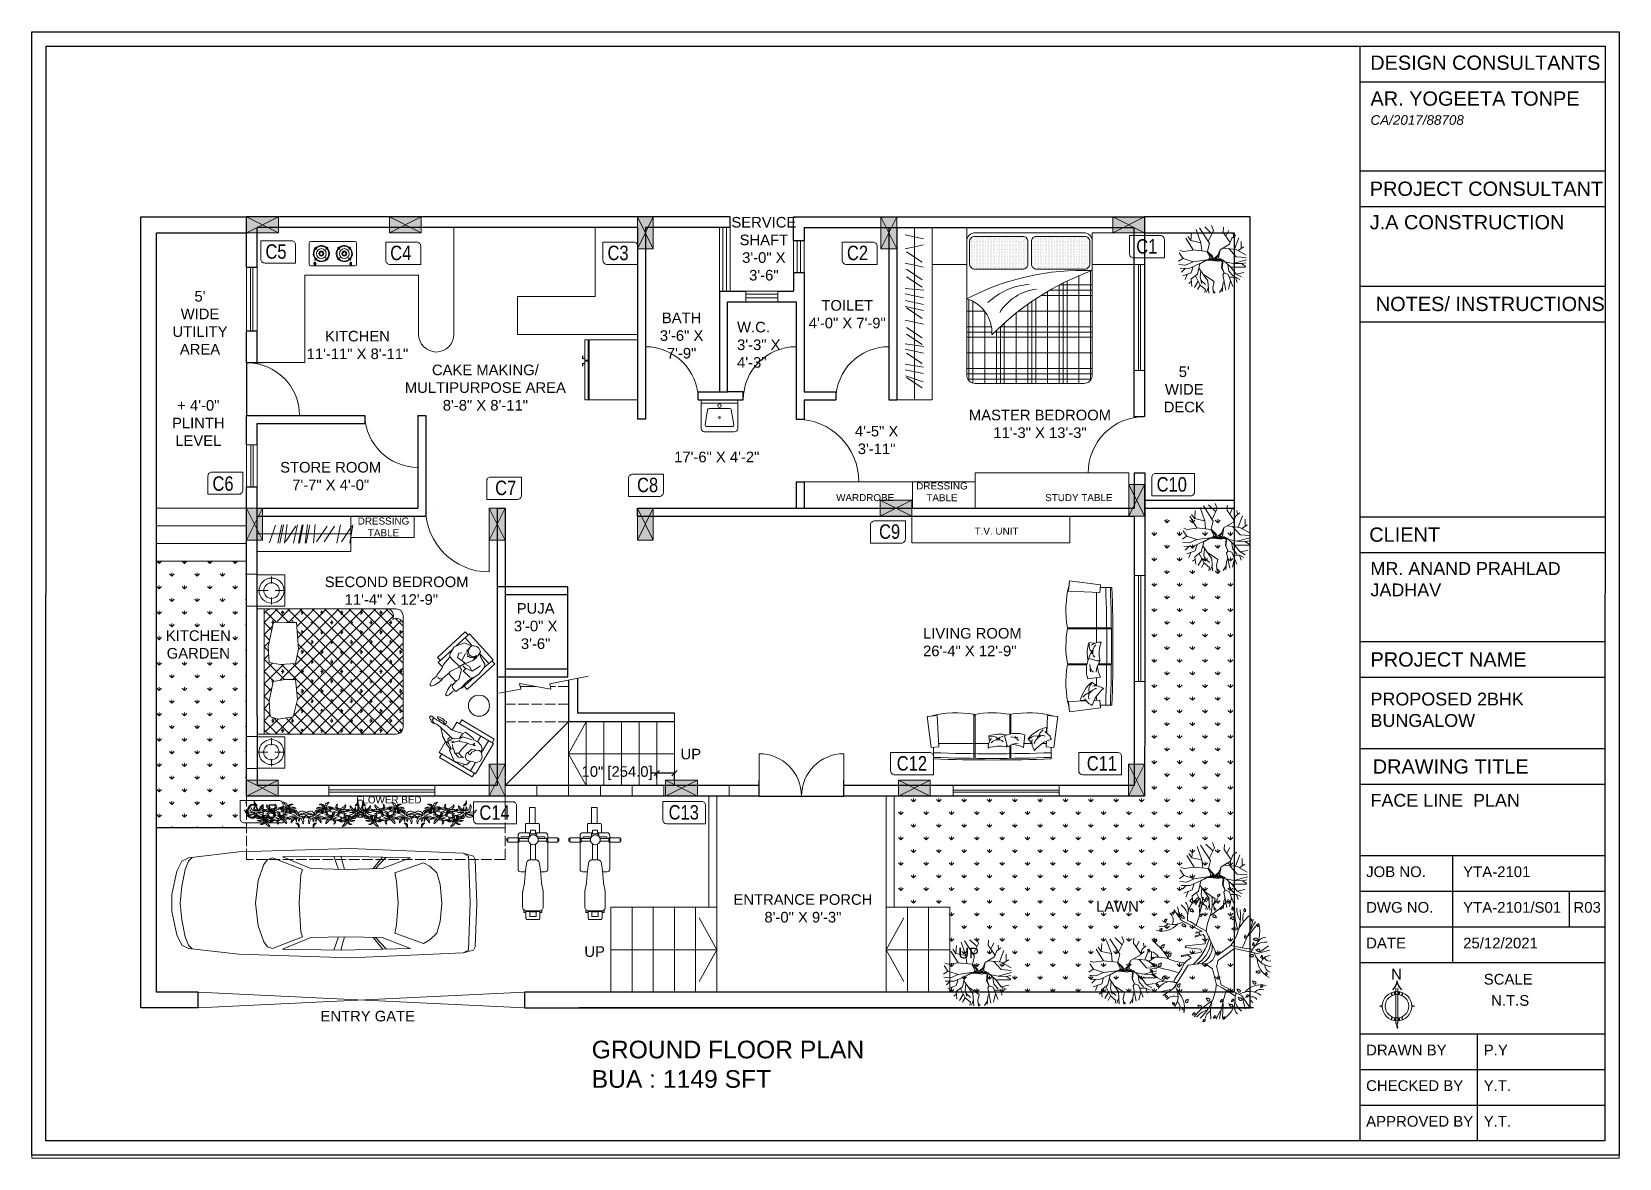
# Model space of a CAD drawing. Header units: inches. Extents: x -9010 to 68966, y 35237 to 36644.
# Drawn here: x -7730 to -6830, y 35239 to 35877 of the extents above; entities that cross this region are included whole.
import ezdxf

# ---------------------------------------------------------------- set-up
doc = ezdxf.new("R2010")
doc.units = ezdxf.units.IN
doc.linetypes.add('ACAD_ISO02W100', pattern=[15, 12, -3])
for name, color, linetype, lineweight in [('0Y-DIM', 54, 'Continuous', 25), ('0Y-ELEVATION', 166, 'Continuous', 15), ('0Y-TEXT', 96, 'Continuous', 5), ('0Y-WALLS', 23, 'Continuous', 25), ('0Y-WINDOWS', 140, 'Continuous', 13), ('CE-TEXT', 7, 'Continuous', 0), ('COL NO', 7, 'Continuous', 0), ('Column', 240, 'Continuous', 9), ('COLUMN HATCH', 252, 'Continuous', 5), ('WALL', 6, 'Continuous', 20), ('Wall2', 7, 'Continuous', 30)]:
    doc.layers.add(name, color=color, linetype=linetype, lineweight=lineweight)
doc.layers.add('0Y-FURNITURE', color=7, linetype='Continuous', lineweight=9, true_color=0x454545)
doc.layers.add('0Y-TREES', color=7, linetype='Continuous', lineweight=9, true_color=0x408000)
doc.layers.add('CAY', color=94, linetype='Continuous')
doc.layers.add('DIEN HOA', color=111, linetype='Continuous')
doc.styles.add('ARIAL', font='arial.ttf')
doc.styles.get("Standard").update_dxf_attribs({"font": 'arial.ttf'})
doc.styles.add('stylus bt', font='swissck.ttf')
doc.dimstyles.get("Standard").update_dxf_attribs({"dimtxt": 6, "dimasz": 3, "dimexe": 0.18, "dimexo": 0.0625, "dimgap": 0.09, "dimtad": 0, "dimdec": 0, "dimzin": 0, "dimdsep": 46, "dimlunit": 4, "dimtxsty": 'Standard', "dimblk": 'OBLIQUE', "dimcen": 0.09, "dimclrt": 256, "dimadec": 0, "dimazin": 0, "dimtfac": 1, "dimtdec": 0, "dimtofl": 0, "dimtmove": 0, "dimatfit": 3, "dimfxl": 1, "dimtolj": 1, "dimtzin": 0, "dimarcsym": 0})

msp = doc.modelspace()

# ---------------------------------------------------------------- texts
at = {"layer": '0Y-TEXT', "char_height": 6}
for s, width, insert, attachment_point in [('\\pxqc;SERVICE SHAFT\\P3\'-0" X 3\'-6"', 38.3449, (-7334.44, 35772.58), 1), ('\\pxqc;TOILET\\P4\'-0" X 7\'-9"', 48.9093, (-7292.44, 35725.5), 1), ('\\pxqc;BATH\\P3\'-6" X 7\'-9"', 33.4463, (-7378.61, 35718.4), 1), ('W.C.\\P3\'-3" X 4\'-3"', 38.3449, (-7330.45, 35713.18), 1), ('\\pxqc;KITCHEN\\P11\'-11" X 8\'-11"', 107.6681, (-7599.44, 35708.06), 1), ('\\pxqc;CAKE MAKING/ MULTIPURPOSE AREA\\P8\'-8" X 8\'-11"', 107.6681, (-7526.94, 35688.93), 1), ("\\pxqc;5' WIDE DECK", 29.5236, (-7091.76, 35687.93), 1), ('\\pxqc;MASTER BEDROOM\\P11\'-3" X 13\'-3"', 91.5239, (-7204.54, 35663.37), 1), ('\\pxqc;4\'-5" X 3\'-11"', 26.9778, (-7264.85, 35654.26), 1), ('17\'-6" X 4\'-2"', 56.5639, (-7366.12, 35639.63), 1), ('\\pxqc;STORE ROOM\\P7\'-7" X 4\'-0"', 107.6681, (-7614.61, 35633.81), 1), ('\\pxqc;SECOND BEDROOM\\P\\pq*;       11\'-4" X 12\'-9"', 91.5239, (-7569.16, 35568.9), 1), ('\\pxqc;PUJA\\P3\'-0" X 3\'-6"', 34.6556, (-7461.94, 35553.88), 1), ('LIVING ROOM\\P26\'-4" X 12\'-9"', 91.5239, (-7225.02, 35539.78), 1), ('\\pxqc;UP', 19.2156, (-7347.04, 35465.3), 9), ('\\pxqc;ENTRANCE PORCH\\P8\'-0" X 9\'-3"', 91.5239, (-7338.89, 35388.99), 1), ('\\pxqc;UP', 19.2156, (-7420.79, 35359.49), 1), ('\\pxqc;UP', 19.2156, (-7208.84, 35358.63), 1)]:
    msp.add_mtext_dynamic_manual_height_columns(s, width=width, gutter_width=12.5, heights=[0], dxfattribs=dict(at, insert=insert, attachment_point=attachment_point))
at = {"layer": '0Y-TEXT', "attachment_point": 9, "rotation": 359.9995}
for s, width, insert, char_height in [("\\pxqc;5' WIDE UTILITY AREA", 29.5236, (-7620.08, 35694.63), 6), ('\\pxqc;+ 4\'-0" PLINTH LEVEL', 33.5928, (-7618.99, 35642.87), 6), ('\\pxqc;KITCHEN GARDEN', 33.5928, (-7618.99, 35522.37), 6), ('\\pxqc;FLOWER BED', 51.5253, (-7501.99, 35440.37), 4), ('\\pxqc;LAWN', 47.1461, (-7091.33, 35379.08), 6), ('ENTRY GATE', 91.5239, (-7512.99, 35316.85), 6)]:
    msp.add_mtext_dynamic_manual_height_columns(s, width=width, gutter_width=12.5, heights=[0], dxfattribs=dict(at, insert=insert, char_height=char_height))
at = {"layer": '0Y-TEXT', "color": 8, "char_height": 4}
for s, width, insert, attachment_point in [('\\pxqc;DRESSING TABLE', 33.8466, (-7197.41, 35611.56), 9), ('\\pxqc;WARDROBE', 45.648, (-7235.03, 35611.56), 9), ('\\pxqc;STUDY TABLE', 45.648, (-7113.92, 35611.56), 9), ('\\pxqc;DRESSING TABLE', 33.8466, (-7513.91, 35591.68), 9), ('\\pxi-3,l4,qc,t4;T.V.^IUNIT', 45.648, (-7162.57, 35596.66), 3)]:
    msp.add_mtext_dynamic_manual_height_columns(s, width=width, gutter_width=12.5, heights=[0], dxfattribs=dict(at, insert=insert, attachment_point=attachment_point))
at = {"layer": '0Y-TEXT', "insert": (-7412.84, 35306.02), "char_height": 10, "width": 204.7256, "attachment_point": 1, "style": 'ARIAL'}
msp.add_mtext('GROUND FLOOR PLAN\\PBUA : 1149 SFT', dxfattribs=at)
at = {"layer": 'CE-TEXT', "ltscale": 0.3, "style": 'stylus bt'}
for s, p in [('C5', (-7597.75, 35748.91)), ('C4', (-7527.03, 35748.12)), ('C3', (-7403.89, 35748.12)), ('C2', (-7268.17, 35748.12)), ('C1', (-7104.21, 35751.83)), ('C6', (-7627.77, 35617.49)), ('C7', (-7467.55, 35615.06)), ('C8', (-7387.13, 35616.71)), ('C10', (-7092.66, 35617.02)), ('C9', (-7249.98, 35590.29)), ('C12', (-7239.96, 35459.02)), ('C11', (-7132.26, 35459.04)), ('C15', (-7608.64, 35431.79)), ('C14', (-7476.5, 35431.12)), ('C13', (-7369.24, 35431.29))]:
    msp.add_text(s, height=8.165, rotation=359.9995, dxfattribs=at).set_placement(p)

# ---------------------------------------------------------------- blocks, each defined once
blk = doc.blocks.new('*X7')
at = {"color": 0}
for p, q in [((0, 0), (0, 0)), ((-707, -141), (-734, -115)), ((-707, -141), (-707, -104)), ((-707, -141), (-681, -115)), ((-566, 0), (-566, 0)), ((-566, 0), (-566, 0)), ((-283, 0), (-283, 0)), ((-283, 0), (-283, 0)), ((-156, -126), (-168, -115)), ((-141, -141), (-142, -140)), ((-141, -141), (-141, -104)), ((-141, -141), (-115, -115)), ((120, -120), (115, -115)), ((283, 0), (283, 0)), ((566, 0), (566, 0)), ((699, -134), (681, -115)), ((707, -135), (707, -104)), ((710, -139), (734, -115)), ((-849, -283), (-875, -256)), ((-849, -283), (-849, -245)), ((-849, -283), (-822, -256)), ((-707, -424), (-734, -398)), ((-707, -424), (-707, -387)), ((-707, -424), (-681, -398)), ((-116, -399), (-115, -398)), ((0, -283), (-27, -256)), ((0, -283), (0, -245)), ((0, -283), (27, -256)), ((707, -424), (703, -420)), ((707, -424), (707, -387)), ((707, -424), (734, -398)), ((849, -283), (822, -256)), ((849, -283), (849, -245)), ((849, -283), (875, -256)), ((-849, -566), (-875, -539)), ((-849, -566), (-849, -528)), ((-849, -566), (-822, -539)), ((-707, -707), (-734, -681)), ((-707, -707), (-707, -670)), ((-707, -707), (-681, -681)), ((-566, -566), (-592, -539)), ((-566, -566), (-566, -528)), ((-566, -566), (-539, -539)), ((-424, -707), (-451, -681)), ((-424, -707), (-424, -670)), ((-424, -707), (-398, -681)), ((-283, -566), (-309, -539)), ((-283, -566), (-283, -528)), ((-283, -566), (-256, -539)), ((-141, -707), (-168, -681)), ((-141, -707), (-141, -670)), ((-141, -707), (-115, -681)), ((0, -566), (-27, -539)), ((0, -566), (0, -528)), ((0, -566), (27, -539)), ((141, -707), (115, -681)), ((141, -707), (141, -670)), ((141, -707), (168, -681)), ((283, -566), (256, -539)), ((283, -566), (283, -528)), ((283, -566), (309, -539)), ((424, -707), (398, -681)), ((424, -707), (424, -670)), ((424, -707), (451, -681)), ((566, -566), (539, -539)), ((566, -566), (566, -528)), ((566, -566), (592, -539)), ((707, -707), (681, -681)), ((707, -707), (707, -670)), ((707, -707), (734, -681)), ((849, -566), (822, -539)), ((849, -566), (849, -528)), ((849, -566), (875, -539)), ((-849, -849), (-875, -822)), ((-849, -849), (-849, -811)), ((-849, -849), (-822, -822)), ((-566, -849), (-592, -822)), ((-566, -849), (-566, -811)), ((-566, -849), (-539, -822)), ((-283, -849), (-309, -822)), ((-283, -849), (-283, -811)), ((-283, -849), (-256, -822)), ((0, -849), (-27, -822)), ((0, -849), (0, -811)), ((0, -849), (27, -822)), ((283, -849), (256, -822)), ((283, -849), (283, -811)), ((283, -849), (309, -822)), ((566, -849), (539, -822)), ((566, -849), (566, -811)), ((566, -849), (592, -822)), ((849, -849), (822, -822)), ((849, -849), (849, -811)), ((849, -849), (875, -822)), ((-849, -1131), (-875, -1105)), ((-849, -1131), (-849, -1094)), ((-849, -1131), (-822, -1105)), ((-707, -990), (-734, -963)), ((-707, -990), (-707, -952)), ((-707, -990), (-681, -963)), ((-566, -1131), (-592, -1105)), ((-566, -1131), (-566, -1094)), ((-566, -1131), (-539, -1105)), ((-424, -990), (-451, -963)), ((-424, -990), (-424, -952)), ((-424, -990), (-398, -963)), ((-283, -1131), (-309, -1105)), ((-283, -1131), (-283, -1094)), ((-283, -1131), (-256, -1105)), ((-141, -990), (-168, -963)), ((-141, -990), (-141, -952)), ((-141, -990), (-115, -963)), ((0, -1131), (-27, -1105)), ((0, -1131), (0, -1094)), ((0, -1131), (27, -1105)), ((141, -990), (115, -963)), ((141, -990), (141, -952)), ((141, -990), (168, -963)), ((283, -1131), (256, -1105)), ((283, -1131), (283, -1094)), ((283, -1131), (309, -1105)), ((424, -990), (398, -963)), ((424, -990), (424, -952)), ((424, -990), (451, -963)), ((566, -1131), (539, -1105)), ((566, -1131), (566, -1094)), ((566, -1131), (592, -1105)), ((707, -990), (681, -963)), ((707, -990), (707, -952)), ((707, -990), (734, -963)), ((849, -1131), (822, -1105)), ((849, -1131), (849, -1094)), ((849, -1131), (875, -1105)), ((-707, -1273), (-734, -1246)), ((-707, -1273), (-707, -1235)), ((-707, -1273), (-681, -1246)), ((-424, -1273), (-451, -1246)), ((-424, -1273), (-424, -1235)), ((-424, -1273), (-398, -1246)), ((-141, -1273), (-168, -1246)), ((-141, -1273), (-141, -1235)), ((-141, -1273), (-115, -1246)), ((141, -1273), (115, -1246)), ((141, -1273), (141, -1235)), ((141, -1273), (168, -1246)), ((424, -1273), (398, -1246)), ((424, -1273), (424, -1235)), ((424, -1273), (451, -1246)), ((707, -1273), (681, -1246)), ((707, -1273), (707, -1235)), ((707, -1273), (734, -1246)), ((-849, -1414), (-875, -1388)), ((-849, -1414), (-849, -1377)), ((-849, -1414), (-822, -1388)), ((-707, -1556), (-734, -1529)), ((-707, -1556), (-707, -1518)), ((-707, -1556), (-681, -1529)), ((-566, -1414), (-592, -1388)), ((-566, -1414), (-566, -1377)), ((-566, -1414), (-539, -1388)), ((-424, -1556), (-451, -1529)), ((-424, -1556), (-424, -1518)), ((-424, -1556), (-398, -1529)), ((-283, -1414), (-309, -1388)), ((-283, -1414), (-283, -1377)), ((-283, -1414), (-256, -1388)), ((-141, -1556), (-168, -1529)), ((-141, -1556), (-141, -1518)), ((-141, -1556), (-115, -1529)), ((0, -1414), (-27, -1388)), ((0, -1414), (0, -1377)), ((0, -1414), (27, -1388)), ((141, -1556), (115, -1529)), ((141, -1556), (141, -1518)), ((141, -1556), (168, -1529)), ((283, -1414), (256, -1388)), ((283, -1414), (283, -1377)), ((283, -1414), (309, -1388)), ((424, -1556), (398, -1529)), ((424, -1556), (424, -1518)), ((424, -1556), (451, -1529)), ((566, -1414), (539, -1388)), ((566, -1414), (566, -1377)), ((566, -1414), (592, -1388)), ((707, -1556), (681, -1529)), ((707, -1556), (707, -1518)), ((707, -1556), (734, -1529)), ((849, -1414), (822, -1388)), ((849, -1414), (849, -1377)), ((849, -1414), (875, -1388)), ((-849, -1697), (-875, -1671)), ((-849, -1697), (-849, -1660)), ((-849, -1697), (-822, -1671)), ((-707, -1838), (-734, -1812)), ((-707, -1838), (-707, -1801)), ((-707, -1838), (-681, -1812)), ((-566, -1697), (-592, -1671)), ((-566, -1697), (-566, -1660)), ((-566, -1697), (-539, -1671)), ((-424, -1838), (-451, -1812)), ((-424, -1838), (-424, -1801)), ((-424, -1838), (-398, -1812)), ((-283, -1697), (-309, -1671)), ((-283, -1697), (-283, -1660)), ((-283, -1697), (-256, -1671)), ((-141, -1838), (-168, -1812)), ((-141, -1838), (-141, -1801)), ((-141, -1838), (-115, -1812)), ((0, -1697), (-27, -1671)), ((0, -1697), (0, -1660)), ((0, -1697), (27, -1671)), ((141, -1838), (115, -1812)), ((141, -1838), (141, -1801)), ((141, -1838), (168, -1812)), ((283, -1697), (256, -1671)), ((283, -1697), (283, -1660)), ((283, -1697), (309, -1671)), ((424, -1838), (398, -1812)), ((424, -1838), (424, -1801)), ((424, -1838), (451, -1812)), ((566, -1697), (539, -1671)), ((566, -1697), (566, -1660)), ((566, -1697), (592, -1671)), ((707, -1838), (681, -1812)), ((707, -1838), (707, -1801)), ((707, -1838), (734, -1812)), ((849, -1697), (822, -1671)), ((849, -1697), (849, -1660)), ((849, -1697), (875, -1671)), ((-849, -1980), (-875, -1953)), ((-849, -1980), (-849, -1942)), ((-849, -1980), (-822, -1953)), ((-566, -1980), (-592, -1953)), ((-566, -1980), (-566, -1942)), ((-566, -1980), (-539, -1953)), ((-283, -1980), (-309, -1953)), ((-283, -1980), (-283, -1942)), ((-283, -1980), (-256, -1953)), ((0, -1980), (-27, -1953)), ((0, -1980), (0, -1942)), ((0, -1980), (27, -1953)), ((283, -1980), (256, -1953)), ((283, -1980), (283, -1942)), ((283, -1980), (309, -1953)), ((566, -1980), (539, -1953)), ((566, -1980), (566, -1942)), ((566, -1980), (592, -1953))]:
    blk.add_line(p, q, dxfattribs=at)
blk = doc.blocks.new('*X6')
at = {"color": 0}
for p, q in [((-900, -193), (-707, 0)), ((-623, -84), (-707, 0)), ((-614, -83), (-530, 0)), ((-457, -74), (-530, 0)), ((-425, -72), (-354, 0)), ((-245, -108), (-354, 0)), ((-278, -101), (-177, 0)), ((103, -280), (-177, 0)), ((-142, -142), (0, 0)), ((-117, -294), (177, 0)), ((120, -120), (0, 0)), ((241, -64), (177, 0)), ((292, -61), (354, 0)), ((426, -72), (354, 0)), ((452, -78), (530, 0)), ((654, -123), (530, 0)), ((596, -111), (707, 0)), ((900, -193), (707, 0)), ((-900, -370), (-667, -137)), ((-656, -405), (-900, -161)), ((-683, -201), (-862, -22)), ((900, -1254), (-128, -225)), ((703, -358), (900, -161)), ((708, -175), (862, -22)), ((900, -370), (708, -178)), ((-900, -1254), (101, -252)), ((-900, -546), (-668, -314)), ((735, -1973), (-900, -337)), ((-900, -1430), (112, -418)), ((-900, -723), (-605, -429)), ((-763, -2000), (900, -337)), ((801, -1862), (-641, -419)), ((900, -1430), (-116, -415)), ((900, -546), (703, -349)), ((-900, -900), (-465, -465)), ((-900, -1077), (-293, -470)), ((-900, -1607), (231, -476)), ((-900, -1784), (394, -489)), ((586, -2000), (-900, -514)), ((-888, -1948), (586, -475)), ((-586, -2000), (900, -514)), ((900, -1784), (-404, -480)), ((900, -1607), (-243, -465)), ((900, -1077), (317, -494)), ((900, -900), (483, -483)), ((900, -723), (647, -470)), ((409, -2000), (-900, -691)), ((232, -2000), (-900, -868)), ((-409, -2000), (900, -691)), ((-232, -2000), (900, -868)), ((55, -2000), (-900, -1045)), ((-55, -2000), (900, -1045)), ((-121, -2000), (-900, -1221)), ((121, -2000), (900, -1221)), ((-298, -2000), (-900, -1398)), ((-475, -2000), (-900, -1575)), ((298, -2000), (900, -1398)), ((475, -2000), (900, -1575)), ((-652, -2000), (-900, -1752)), ((790, -1861), (900, -1752)), ((-835, -1994), (-894, -1935)), ((652, -2000), (761, -1890))]:
    blk.add_line(p, q, dxfattribs=at)
blk = doc.blocks.new('A$C190D2546')
at = {"layer": '0Y-FURNITURE'}
for p, q in [((282, 1946), (282, 2096)), ((541, 2100), (2341, 2100)), ((541, 1881), (541, 2100)), ((2341, 1881), (2341, 2100)), ((2605, 1943), (2605, 2093)), ((182, 1896), (82, 1896)), ((282, 1846), (282, 1696)), ((382, 1896), (482, 1896)), ((2341, 2000), (541, 2000)), ((2505, 1893), (2405, 1893)), ((2605, 1843), (2605, 1693)), ((2705, 1893), (2805, 1893))]:
    blk.add_line(p, q, dxfattribs=at)
for points in [[(500, 2100), (500, 1700), (50, 1700), (50, 2100)], [(2382, 2100), (2382, 1700), (2832, 1700), (2832, 2100)], [(787, 1584), (758, 1799), (787, 1914), (1016, 1928), (1296, 1871), (1325, 1699), (1325, 1548), (1038, 1519)], [(1555, 1548), (1541, 1771), (1569, 1928), (1799, 1943), (2151, 1864), (2144, 1685), (2144, 1534), (1763, 1505)]]:
    blk.add_lwpolyline(points, close=True, dxfattribs=at)
blk.add_lwpolyline([(641, 2000), (2241, 2000, -0.414214), (2341, 1900), (2341, 100, -0.414214), (2241, 0), (641, 0, -0.414214), (541, 100), (541, 1900, -0.414214)], format="xyb", close=True, dxfattribs=at)
for centre, radius in [((282, 1896), 180), ((2605, 1893), 180), ((282, 1896), 112), ((2605, 1893), 112)]:
    blk.add_circle(centre, radius, dxfattribs=at)
for centre, start, end in [((2091, 100), 296.5651, 26.5651), ((2241, 250), 243.4349, 333.4349)]:
    blk.add_arc(centre, 112, start, end, dxfattribs=at)
for name in ['*X6', '*X7']:
    blk.add_blockref(name, (1441, 2000), dxfattribs=at)
blk = doc.blocks.new('A$C6071a252')
at = {"layer": '0Y-FURNITURE', "linetype": 'ByBlock'}
for p, q in [((0.05, 16.48), (0, 37.94)), ((0, 37.94), (2.48, 37.94)), ((2.47, 38.77), (22.28, 38.81)), ((2.53, 14.83), (2.47, 38.77)), ((10.19, 35.48), (12.2, 37.21)), ((12.2, 37.21), (14.58, 37.51)), ((14.58, 37.51), (16.82, 35.93)), ((22.28, 38.81), (22.34, 14.88)), ((22.28, 37.99), (24.76, 38)), ((24.76, 38), (24.81, 16.54)), ((2.48, 35.47), (10.2, 35.49)), ((6.07, 30.52), (2.49, 30.51)), ((5, 21.85), (5.68, 27.37)), ((5.68, 27.37), (6.3, 28.08)), ((6.04, 30.92), (6.93, 33.45)), ((6.3, 28.08), (6.04, 30.92)), ((8.01, 21.73), (6.54, 27.49)), ((6.93, 33.45), (8.1, 34.73)), ((9.27, 29.41), (7.59, 29.63)), ((7.59, 29.63), (9.34, 28.42)), ((8.1, 34.73), (10.15, 35.01)), ((8.46, 30.56), (9.27, 29.41)), ((9.34, 28.42), (9.93, 24.79)), ((9.97, 33.79), (10.04, 34.73)), ((10.31, 32.69), (9.97, 33.79)), ((10.15, 35.01), (10.19, 35.48)), ((11.38, 31.76), (10.31, 32.69)), ((10.75, 32.18), (11.52, 29.77)), ((12.86, 30.66), (11.38, 31.76)), ((11.52, 29.77), (13.22, 29.22)), ((14.46, 30.64), (12.86, 30.66)), ((13.22, 29.22), (14.16, 29.15)), ((13.99, 28.74), (14.89, 30.14)), ((15.28, 28.36), (13.99, 28.74)), ((14.89, 30.14), (14.46, 30.64)), ((17.11, 28.89), (15.28, 28.36)), ((16.82, 35.93), (17.42, 33.11)), ((16.91, 35.5), (22.29, 35.51)), ((18.19, 30.7), (17.11, 28.89)), ((17.42, 33.11), (17.99, 32.55)), ((17.69, 33), (18.19, 30.7)), ((17.82, 26.34), (17.82, 28.27)), ((17.82, 28.27), (19.14, 25.63)), ((17.99, 32.55), (20.52, 31.66)), ((20.52, 31.66), (22.33, 24.78)), ((22.3, 30.56), (20.81, 30.56)), ((6.32, 21.15), (5, 21.85)), ((7.34, 17.02), (6.32, 21.15)), ((6.73, 20.97), (9.43, 20.49)), ((9.52, 21.1), (8.01, 21.73)), ((10.89, 18.6), (9.52, 21.1)), ((9.84, 26.12), (14.19, 24.96)), ((9.93, 24.79), (11.16, 21.55)), ((11.16, 21.55), (10.63, 21.44)), ((10.63, 21.44), (13.96, 18.61)), ((12.99, 16.27), (10.89, 18.6)), ((12.94, 18.87), (13.57, 16.51)), ((13.93, 18.14), (12.94, 18.87)), ((13.96, 18.61), (13.93, 18.14)), ((14.19, 24.96), (17.14, 24.69)), ((16.5, 20.45), (14.66, 19.12)), ((15.4, 17.04), (17.1, 19.56)), ((17.56, 19.52), (16.16, 15.76)), ((18.27, 22.77), (16.28, 20.7)), ((16.28, 20.7), (17.13, 20.03)), ((17.14, 24.69), (17.82, 26.34)), ((17.14, 24.69), (18.13, 22.83)), ((18.25, 19.24), (17.56, 19.52)), ((22.33, 24.78), (18.25, 19.24)), ((19.14, 25.63), (18.27, 22.77)), ((2.53, 16.48), (0.05, 16.48)), ((7.76, 14.85), (2.53, 14.83)), ((5.18, 9.59), (6.16, 9.94)), ((5.26, 8.54), (5.18, 9.59)), ((6.74, 9.38), (6.11, 7.87)), ((6.16, 9.94), (7.18, 9.68)), ((7.15, 11.14), (7.85, 14.39)), ((7.18, 9.68), (7.15, 11.14)), ((7.18, 9.68), (7.3, 6.08)), ((7.85, 14.39), (7.34, 17.02)), ((10.82, 12.99), (9.67, 7.99)), ((12.11, 10.68), (10.12, 8.61)), ((11.85, 17.4), (10.82, 12.99)), ((11.74, 15.99), (12.37, 15.57)), ((13.68, 12.12), (12.11, 10.68)), ((12.37, 15.57), (13.39, 15.3)), ((13.57, 16.51), (12.99, 16.27)), ((13.39, 15.3), (14.15, 15.95)), ((15.69, 15.79), (13.68, 12.12)), ((14.15, 15.95), (14.57, 16.58)), ((14.57, 16.58), (14.78, 15.53)), ((14.78, 15.53), (15.05, 15.42)), ((15.05, 15.42), (15.4, 17.04)), ((22.34, 14.88), (15.18, 14.86)), ((16.16, 15.76), (15.69, 15.79)), ((24.81, 16.54), (22.33, 16.53)), ((4.85, 6.78), (5.26, 8.54)), ((5.28, 3.86), (4.85, 6.78)), ((6.03, 4.2), (5.28, 3.86)), ((6.35, 5.35), (6.03, 4.2)), ((6.11, 7.87), (6.13, 5.6)), ((7.3, 6.08), (6.35, 5.35)), ((6.83, 1.57), (7.25, 2.88)), ((6.83, 0.32), (6.83, 1.57)), ((7.99, 0), (6.83, 0.32)), ((7.16, 4.21), (7.3, 6.08)), ((7.25, 2.88), (7.16, 4.21)), ((7.47, 2.63), (7.85, 1.99)), ((7.85, 1.99), (8.32, 1.96)), ((9.76, 2.32), (7.99, 0)), ((8.32, 1.96), (8.99, 2.8)), ((8.99, 2.8), (9.76, 4.25)), ((9.7, 7.98), (9.42, 5.36)), ((9.42, 5.36), (9.62, 4.31)), ((9.62, 4.31), (9.79, 3.47)), ((10.12, 8.61), (9.7, 7.98)), ((9.79, 3.47), (9.76, 2.32))]:
    blk.add_line(p, q, dxfattribs=at)
blk = doc.blocks.new('A$C371742c2')
at = {"layer": '0Y-FURNITURE', "linetype": 'ByBlock'}
for p, q in [((2.99, 23.76), (3.45, 27.64)), ((3.45, 27.64), (4.38, 27.8)), ((4.38, 27.8), (4.69, 29.35)), ((4.54, 27.8), (5.78, 27.8)), ((4.68, 31.68), (4.99, 32.92)), ((4.69, 29.35), (4.68, 31.68)), ((4.99, 32.92), (6.08, 33.24)), ((5.78, 27.8), (7.18, 27.19)), ((6.08, 33.24), (7.48, 30.29)), ((7.18, 27.19), (7.65, 25.32)), ((7.48, 30.29), (8.27, 26.72)), ((13.7, 30.77), (14.16, 33.88)), ((13.7, 28.91), (13.7, 30.77)), ((14.01, 28.44), (13.7, 28.91)), ((13.71, 23.32), (14.01, 28.44)), ((14.16, 33.88), (15.08, 35.9)), ((14.2, 28.76), (15, 29.56)), ((15, 29.56), (16.21, 29.9)), ((15.08, 35.9), (16.33, 35.9)), ((16.37, 35.84), (17.47, 32.74)), ((17.27, 30.31), (16.96, 29.85)), ((16.96, 29.85), (17.58, 29.38)), ((17.42, 32.8), (17.27, 30.31)), ((17.58, 29.38), (18.53, 24.73)), ((0, 22.28), (0, 0.83)), ((2.48, 22.28), (0, 22.28)), ((2.48, 23.93), (2.48, 14.82)), ((3.01, 23.93), (2.48, 23.93)), ((3.31, 20.19), (2.99, 23.76)), ((3.01, 15.69), (3.31, 20.19)), ((7.66, 22.99), (7.35, 21.91)), ((7.35, 21.91), (10.47, 16.79)), ((8.27, 26.72), (7.49, 26.1)), ((7.49, 26.1), (7.66, 22.99)), ((13.75, 23.93), (7.61, 23.93)), ((7.71, 23.93), (7.61, 23.93)), ((12.33, 16.8), (14.03, 22.39)), ((14.03, 22.39), (13.71, 23.32)), ((18.53, 24.73), (19.46, 22.56)), ((22.28, 23.93), (18.87, 23.93)), ((19.46, 22.56), (20.1, 17.28)), ((22.28, 12.8), (22.28, 23.93)), ((24.76, 22.28), (22.28, 22.28)), ((24.76, 0.83), (24.76, 22.28)), ((1.78, 11.18), (2.24, 14.44)), ((2.57, 6.37), (1.78, 11.18)), ((2.24, 14.44), (3.01, 15.69)), ((3.79, 16.31), (9.22, 16.79)), ((5.66, 13.05), (4.74, 7.62)), ((9.07, 14.61), (5.66, 13.05)), ((5.97, 13.06), (8.61, 12.44)), ((8.61, 12.44), (11.63, 13.31)), ((9.22, 16.79), (9.07, 14.61)), ((9.38, 14.77), (11.56, 14.93)), ((11.63, 13.31), (9.86, 8.72)), ((10.47, 16.79), (12.33, 16.8)), ((11.65, 12.95), (12.49, 16.64)), ((17, 13.86), (11.65, 12.95)), ((12.49, 16.64), (17.92, 16.96)), ((13.32, 9.52), (12.98, 8.84)), ((13.53, 9.52), (13.32, 9.52)), ((13.83, 8.88), (13.53, 9.52)), ((15.57, 9.11), (14.18, 12.97)), ((18.25, 11.69), (17, 13.86)), ((17.32, 10.29), (18.25, 11.69)), ((17.92, 16.96), (20.1, 16.66)), ((20.1, 17.28), (21.5, 15.42)), ((22.75, 11.23), (20.44, 5.48)), ((21.5, 15.42), (22.75, 11.23)), ((22.28, 0), (22.28, 10.07)), ((0, 0.83), (2.48, 0.83)), ((2.48, 6.94), (2.48, 0)), ((2.48, 3.3), (10.19, 3.3)), ((2.48, 0), (22.28, 0)), ((3.81, 5.13), (2.57, 6.37)), ((8.01, 4.21), (3.81, 5.13)), ((9.26, 3.59), (8.01, 4.21)), ((9.26, 3.59), (10.14, 3.35)), ((9.86, 8.72), (9.67, 5.87)), ((11.53, 7.23), (9.76, 7.22)), ((10.17, 6.48), (9.88, 4.52)), ((9.88, 4.52), (10.66, 2.2)), ((10.85, 7.68), (10.17, 6.48)), ((10.71, 6.55), (10.38, 6.74)), ((11.03, 6.89), (10.57, 5.18)), ((10.57, 5.18), (10.71, 6.55)), ((12.68, 1.58), (10.66, 2.2)), ((12, 8.54), (10.85, 7.68)), ((11.96, 7.51), (11.03, 6.89)), ((13.67, 7.98), (11.96, 7.51)), ((12.98, 8.84), (12, 8.54)), ((14.23, 1.74), (12.68, 1.58)), ((15.84, 6.9), (13.67, 7.98)), ((14.94, 8.55), (13.83, 8.88)), ((15.47, 2.52), (14.23, 1.74)), ((16.1, 7.65), (14.94, 8.55)), ((16.16, 7.24), (15.17, 7.24)), ((16.4, 3.61), (15.47, 2.52)), ((16.31, 5.04), (15.84, 6.9)), ((16.49, 5.01), (16.1, 7.65)), ((16.4, 3.61), (16.49, 5.01)), ((20.44, 5.48), (16.66, 3.84)), ((16.91, 3.3), (22.28, 3.3)), ((22.28, 0.83), (24.76, 0.83))]:
    blk.add_line(p, q, dxfattribs=at)
blk = doc.blocks.new('KOLTUK11')
at = {"layer": '0Y-FURNITURE'}
for p, q in [((-105, 98.5), (-112.9, 37.5)), ((-90.1, 97.2), (-105, 98.5)), ((-100.1, 120.6), (-100.1, 98.1)), ((-90.1, 97.2), (-93, 35.7)), ((-21.1, 119.5), (-21.1, 33.4)), ((-19.1, 119.5), (-19.1, 33.4)), ((38.7, 75.6), (44.7, 97.1)), ((48.9, 119.5), (48.9, 94.3)), ((50.9, 119.5), (50.9, 93.3)), ((78.6, 73.5), (75.5, 98.1)), ((120, 97.2), (134.9, 98.5)), ((120, 97.2), (120.5, 85.7)), ((129.9, 120.6), (129.9, 98.1)), ((134.9, 98.5), (142.8, 37.5)), ((-90.1, 90.6), (7.6, 90.6)), ((7.7, 75.6), (9, 86.6)), ((48.9, 72), (48.9, 33.4)), ((50.9, 71.6), (50.9, 33.4)), ((76.4, 90.6), (92.4, 90.6)), ((84.9, 81.2), (92.4, 90.8)), ((112.1, 90.6), (119.9, 90.6)), ((117.6, 67.1), (127.6, 76.3)), ((121.2, 70.4), (122.9, 35.7)), ((-112.9, 37.5), (-93, 35.7)), ((-21.1, 36.4), (-19.1, 36.4)), ((50.9, 36.4), (48.9, 36.4)), ((142.8, 37.5), (122.9, 35.7))]:
    blk.add_line(p, q, dxfattribs=at)
for points in [[(22.8, 83.3, 0.053245), (22.7, 83.1, 0.175914), (22.8, 82.6, 0.103979), (23.4, 81.9, 0.064466), (24.3, 81.4, 0.050626), (25.5, 81, 0.050626)], [(25.5, 81, 0.050626), (26.8, 80.9, 0.064466), (27.8, 81.1, 0.103979), (28.6, 81.5, 0.175914), (28.9, 82, 0.175914), (28.8, 82.5, 0.068381), (28.4, 83, 0.064466)], [(103.4, 79.9, 0.053245), (103.3, 79.7, 0.175914), (103.1, 79.2, 0.103979), (103.2, 78.1, 0.064466), (103.8, 77.2, 0.050626), (104.7, 76.1, 0.050626)], [(104.7, 76.1, 0.050626), (105.9, 75.3, 0.064466), (106.9, 74.9, 0.103979), (107.9, 74.8, 0.175914), (108.5, 75.1, 0.175914), (108.7, 75.7, 0.068381), (108.6, 76.4, 0.064466)]]:
    blk.add_lwpolyline(points, format="xyb", dxfattribs=at)
for centre, radius, start, end in [((14.9, -3035.7), 3158.4, 87.9134, 92.0866), ((14.9, -3038.7), 3158.4, 87.9134, 92.0866), ((14.9, -3047.9), 3158.4, 87.9134, 92.0866), ((27.5, 155.3), 59.7, 249.49, 284.837), ((32.1, 97.2), 25.4, 174.2138, 221.1774), ((68.1, 96.9), 25.4, 178.2735, 191.4911), ((65.7, 125.1), 35, 233.1763, 269.5481), ((47, 161.3), 69.4, 276.3104, 294.233), ((120.1, 87.6), 27.9, 142.8813, 189.845), ((149, 144.9), 65.6, 218.1576, 253.5046), ((27.5, 131.9), 59.7, 250.715, 284.3772), ((14.1, 91.5), 15.4, 253.9474, 317.3193), ((26.5, 102.7), 19.7, 223.3913, 280.2998), ((41, 97.3), 21.7, 229.1241, 264.0995), ((29.2, 90.6), 7.37, 276.2548, 334.7839), ((61.2, 123.7), 53.1, 244.9499, 289.1066), ((50.3, 97.3), 20, 271.0714, 320.437), ((55.5, 78.3), 4.77, 332.0065, 20.3017), ((64.3, 86.4), 7.74, 236.7088, 274.5254), ((135.6, 122.8), 65.6, 219.3826, 256.1006), ((99.9, 92.5), 16.9, 222.615, 285.9869), ((118, 95.9), 21.7, 192.0588, 248.9674), ((128.6, 82.6), 23.8, 197.7917, 232.7671), ((113.6, 83), 8.11, 244.9224, 303.4515), ((104.6, 64.6), 16.2, 340.3859, 16.7607), ((153.8, 66.7), 27.9, 146.9411, 159.9368), ((-55.1, 236.3), 205.7, 255.8733, 279.5156), ((14.9, 236.3), 205.7, 260.2018, 279.5156), ((84.9, 236.3), 205.7, 260.4844, 284.1267)]:
    blk.add_arc(centre, radius, start, end, dxfattribs=at)
blk = doc.blocks.new('A$C2C6C0730')
at = {"layer": '0Y-FURNITURE'}
for p, q in [((0, 1353), (0, 50)), ((720, 1353), (720, 50))]:
    blk.add_line(p, q, dxfattribs=at)
at = {"layer": '0Y-FURNITURE', "linetype": 'Continuous'}
for p, q in [((670, 1403), (50, 1403)), ((670, 0), (50, 0))]:
    blk.add_line(p, q, dxfattribs=at)
for points in [[(66, 1257, -0.070182), (81, 1254, -0.081942), (93, 1249, -0.106897), (102, 1239, -0.135195), (105, 1230, -0.135195), (102, 1220, -0.106897), (93, 1210, -0.081942), (81, 1205, -0.070182), (66, 1203, -0.070182), (50, 1205, -0.081942), (38, 1210, -0.106897), (30, 1220, -0.135195), (27, 1230, -0.135195), (30, 1239, -0.106897), (38, 1249, -0.081942), (50, 1254, -0.070182)], [(66, 146, 0.070182), (81, 148, 0.081942), (93, 154, 0.106897), (102, 163, 0.135195), (105, 173, 0.135195), (102, 183, 0.106897), (93, 192, 0.081942), (81, 198, 0.070182), (66, 200, 0.070182), (50, 198, 0.081942), (38, 192, 0.106897), (30, 183, 0.135195), (27, 173, 0.135195), (30, 163, 0.106897), (38, 154, 0.081942), (50, 148, 0.070182)]]:
    blk.add_lwpolyline(points, format="xyb", close=True, dxfattribs=at)
for points in [[(68, 1203), (68, 1257), (62, 1257), (62, 1203)], [(68, 200), (68, 146), (62, 146), (62, 200)]]:
    blk.add_lwpolyline(points, close=True, dxfattribs=at)
at = {"layer": '0Y-FURNITURE'}
for points in [[(220, 1175), (171, 1223), (179, 1230), (227, 1182)], [(541, 1226), (493, 1177), (500, 1170), (548, 1219)], [(176, 861), (224, 909), (232, 902), (183, 853)], [(176, 542), (224, 494), (232, 501), (183, 550)], [(497, 897), (546, 849), (553, 856), (505, 904)], [(497, 506), (546, 554), (553, 547), (505, 498)], [(220, 228), (171, 180), (179, 172), (227, 221)], [(541, 177), (493, 225), (500, 233), (548, 184)]]:
    blk.add_lwpolyline(points, close=True, dxfattribs=at)
at = {"layer": '0Y-FURNITURE', "linetype": 'Continuous'}
for centre, radius in [((362, 1040), 219), ((362, 1040), 145), ((362, 1040), 72.6), ((362, 1040), 51.5), ((362, 363), 219), ((362, 363), 145), ((362, 363), 72.6), ((362, 363), 51.5)]:
    blk.add_circle(centre, radius, dxfattribs=at)
at = {"layer": '0Y-FURNITURE'}
for centre, start, end in [((50, 1353), 90, 180), ((670, 1353), 0, 90), ((50, 50), 180, 270), ((670, 50), 270, 0)]:
    blk.add_arc(centre, 50, start, end, dxfattribs=at)
at = {"layer": '0Y-FURNITURE', "linetype": 'Continuous'}
for centre, radius, start, end in [((65, 1230), 19.4, 99.7177, 260.2823), ((65, 1230), 19.4, 279.9102, 80.0898), ((362, 1040), 238, 152.4796, 149.9329), ((362, 363), 238, 210.0671, 207.5204), ((65, 173), 19.4, 99.7177, 260.2823), ((65, 173), 19.4, 279.9102, 80.0898)]:
    blk.add_arc(centre, radius, start, end, dxfattribs=at)
blk = doc.blocks.new('A$Cf02182d1')
at = {"layer": '0Y-FURNITURE'}
for points, invisible_edges in [([(0, 850), (0, 850, 1650), (688, 850)], 2), ([(688, 850, 1650), (688, 850), (0, 850, 1650)], 2), ([(0, 850), (0, 0), (0, 850, 1650)], 2), ([(0, 0, 1650), (0, 850, 1650), (0, 0)], 2), ([(0, 850, 1650), (0, 0, 1650), (688, 850, 1650)], 2), ([(688, 0, 1650), (688, 850, 1650), (0, 0, 1650)], 2), ([(688, 0), (688, 850), (688, 0, 100)], 2), ([(688, 850, 100), (688, 0, 100), (688, 850)], 2), ([(700, 850, 1650), (750, 850, 1650), (700, 850, 100)], 2), ([(750, 850, 100), (700, 850, 100), (750, 850, 1650)], 2), ([(700, 850, 1650), (700, 300, 1650), (750, 850, 1650)], 2), ([(750, 300, 1650), (750, 850, 1650), (700, 300, 1650)], 2), ([(750, 300, 100), (750, 850, 100), (750, 300, 1650)], 2), ([(750, 850, 1650), (750, 300, 1650), (750, 850, 100)], 2), ([(700, 0, 1650), (750, 0, 1650), (700, 287, 1650)], 2), ([(750, 287, 1650), (700, 287, 1650), (750, 0, 1650)], 2), ([(750, 0, 100), (750, 287, 100), (750, 0, 1650)], 2), ([(750, 287, 1650), (750, 0, 1650), (750, 287, 100)], 2), ([(0, 0, 1650), (0, 0), (688, 0)], 12), ([(688, 0), (688, 0, 1650), (0, 0, 1650)], 12), ([(750, 0, 1650), (700, 0, 1650), (700, 0, 100)], 12), ([(700, 0, 100), (750, 0, 100), (750, 0, 1650)], 12)]:
    blk.add_3dface(points, dxfattribs=dict(at, invisible_edges=invisible_edges))
mesh = blk.add_polyface(dxfattribs=at)
corners = [(750, 300, 1650), (750, 287, 1650), (750, 287, 100), (750, 300, 100), (700, 300, 1650), (700, 287, 1650), (688, 850, 1650), (700, 850, 1650), (700, 850, 100), (688, 850, 100), (688, 0, 1650), (700, 0, 1650), (688, 0, 100), (700, 0, 100)]
mesh.append_faces([[corners[k] for k in face] for face in [(4, 5, 0), (1, 0, 5), (10, 11, 6), (7, 6, 11)]], dxfattribs={"vtx1": -1})
mesh.append_faces([[corners[k] for k in face] for face in [(0, 1, 2), (2, 3, 0), (6, 7, 8), (8, 9, 6), (12, 13, 11), (11, 10, 12)]], dxfattribs={"vtx2": -1})
mesh = blk.add_polyface(dxfattribs=at)
corners = [(775, 325, 800), (775, 375, 800), (775, 375, 1250), (775, 325, 1250), (781, 337, 800), (781, 337, 1250), (781, 348, 800), (781, 348, 1250), (781, 360, 800), (781, 360, 1250), (780, 370, 800), (780, 370, 1250), (775, 225, 800), (775, 275, 800), (775, 225, 1250), (775, 275, 1250), (781, 263, 800), (781, 263, 1250), (781, 252, 800), (781, 252, 1250), (781, 240, 800), (781, 240, 1250), (780, 230, 800), (780, 230, 1250), (750, 262, 1250), (775, 262, 1250), (750, 262, 800), (775, 262, 800), (750, 337, 1250), (775, 337, 1250), (750, 337, 800), (775, 337, 800)]
mesh.append_faces([[corners[k] for k in face] for face in [(3, 0, 2), (5, 4, 3), (7, 6, 5), (9, 8, 7), (11, 10, 9), (2, 1, 11), (12, 13, 14), (15, 13, 14), (13, 16, 15), (16, 18, 17), (18, 20, 19), (20, 22, 21), (22, 12, 23), (24, 25, 26), (27, 26, 25), (28, 29, 30), (31, 30, 29), (15, 14, 13), (12, 13, 14)]], dxfattribs={"vtx1": -1})
mesh.append_faces([[corners[k] for k in face] for face in [(0, 1, 2), (4, 0, 3), (6, 4, 5), (8, 6, 7), (10, 8, 9), (1, 10, 11), (16, 17, 15), (18, 19, 17), (20, 21, 19), (22, 23, 21), (12, 14, 23), (3, 2, 1), (1, 0, 3)]], dxfattribs={"vtx2": -1})
blk = doc.blocks.new('*X2')
at = {"color": 0}
for p, q in [((274.41, 450), (280.51, 450)), ((275.46, 450.62), (280.51, 450.62)), ((276.6, 451.25), (280.51, 451.25)), ((265.51, 448.12), (267.63, 448.12)), ((271.72, 448.12), (280.51, 448.12)), ((265.51, 446.25), (268.47, 446.25)), ((269.52, 446.25), (280.51, 446.25)), ((265.51, 445.62), (268.53, 445.62)), ((265.51, 445), (280.51, 445)), ((268.87, 445.62), (280.51, 445.62)), ((265.51, 443.12), (280.51, 443.12)), ((265.51, 441.25), (280.51, 441.25)), ((265.51, 440.62), (280.51, 440.62)), ((265.63, 440), (280.39, 440))]:
    blk.add_line(p, q, dxfattribs=at)
blk = doc.blocks.new('*X3')
at = {"color": 0}
for p, q in [((277.5, 439.48), (277.5, 451.7)), ((278.91, 439.48), (278.91, 452.34)), ((280.31, 439.89), (280.31, 452.9)), ((275.16, 439.48), (275.16, 450.45)), ((276.56, 439.48), (276.56, 451.23)), ((277.03, 439.48), (277.03, 451.47)), ((265.78, 439.8), (265.78, 449.51)), ((266.25, 439.52), (266.25, 449.3)), ((267.66, 439.48), (267.66, 448.1)), ((271.41, 439.48), (271.41, 447.88)), ((272.81, 439.48), (272.81, 448.93)), ((273.28, 439.48), (273.28, 449.26)), ((273.75, 439.48), (273.75, 449.58)), ((269.53, 439.48), (269.53, 446.26)), ((270, 439.48), (270, 446.69)), ((269.06, 439.48), (269.06, 445.82))]:
    blk.add_line(p, q, dxfattribs=at)
blk = doc.blocks.new('*X4')
at = {"color": 0}
for p, q in [((265.875, 456.5625), (265.875, 456.5625)), ((265.875, 456.375), (265.875, 456.375)), ((265.875, 456.1875), (265.875, 456.1875)), ((265.875, 456), (265.875, 456)), ((265.875, 455.8125), (265.875, 455.8125)), ((265.875, 455.625), (265.875, 455.625)), ((265.875, 455.4375), (265.875, 455.4375)), ((266.0625, 456.84375), (266.0625, 456.84375)), ((266.0625, 456.65625), (266.0625, 456.65625)), ((266.0625, 456.46875), (266.0625, 456.46875)), ((266.0625, 456.28125), (266.0625, 456.28125)), ((266.0625, 456.09375), (266.0625, 456.09375)), ((266.0625, 455.90625), (266.0625, 455.90625)), ((266.0625, 455.71875), (266.0625, 455.71875)), ((266.0625, 455.53125), (266.0625, 455.53125)), ((266.0625, 455.34375), (266.0625, 455.34375)), ((266.25, 456.9375), (266.25, 456.9375)), ((266.25, 456.75), (266.25, 456.75)), ((266.25, 456.5625), (266.25, 456.5625)), ((266.25, 456.375), (266.25, 456.375)), ((266.25, 456.1875), (266.25, 456.1875)), ((266.25, 456), (266.25, 456)), ((266.25, 455.8125), (266.25, 455.8125)), ((266.25, 455.625), (266.25, 455.625)), ((266.25, 455.4375), (266.25, 455.4375)), ((266.4375, 457.03125), (266.4375, 457.03125)), ((266.4375, 456.84375), (266.4375, 456.84375)), ((266.4375, 456.65625), (266.4375, 456.65625)), ((266.4375, 456.46875), (266.4375, 456.46875)), ((266.4375, 456.28125), (266.4375, 456.28125)), ((266.4375, 456.09375), (266.4375, 456.09375)), ((266.4375, 455.90625), (266.4375, 455.90625)), ((266.4375, 455.71875), (266.4375, 455.71875)), ((266.4375, 455.53125), (266.4375, 455.53125)), ((266.4375, 455.34375), (266.4375, 455.34375)), ((266.625, 456.9375), (266.625, 456.9375)), ((266.625, 456.75), (266.625, 456.75)), ((266.625, 456.5625), (266.625, 456.5625)), ((266.625, 456.375), (266.625, 456.375)), ((266.625, 456.1875), (266.625, 456.1875)), ((266.625, 456), (266.625, 456)), ((266.625, 455.8125), (266.625, 455.8125)), ((266.625, 455.625), (266.625, 455.625)), ((266.625, 455.4375), (266.625, 455.4375)), ((266.8125, 457.03125), (266.8125, 457.03125)), ((266.8125, 456.84375), (266.8125, 456.84375)), ((266.8125, 456.65625), (266.8125, 456.65625)), ((266.8125, 456.46875), (266.8125, 456.46875)), ((266.8125, 456.28125), (266.8125, 456.28125)), ((266.8125, 456.09375), (266.8125, 456.09375)), ((266.8125, 455.90625), (266.8125, 455.90625)), ((266.8125, 455.71875), (266.8125, 455.71875)), ((266.8125, 455.53125), (266.8125, 455.53125)), ((266.8125, 455.34375), (266.8125, 455.34375)), ((267, 456.9375), (267, 456.9375)), ((267, 456.75), (267, 456.75)), ((267, 456.5625), (267, 456.5625)), ((267, 456.375), (267, 456.375)), ((267, 456.1875), (267, 456.1875)), ((267, 456), (267, 456)), ((267, 455.8125), (267, 455.8125)), ((267, 455.625), (267, 455.625)), ((267, 455.4375), (267, 455.4375)), ((267.1875, 457.03125), (267.1875, 457.03125)), ((267.1875, 456.84375), (267.1875, 456.84375)), ((267.1875, 456.65625), (267.1875, 456.65625)), ((267.1875, 456.46875), (267.1875, 456.46875)), ((267.1875, 456.28125), (267.1875, 456.28125)), ((267.1875, 456.09375), (267.1875, 456.09375)), ((267.1875, 455.90625), (267.1875, 455.90625)), ((267.1875, 455.71875), (267.1875, 455.71875)), ((267.1875, 455.53125), (267.1875, 455.53125)), ((267.1875, 455.34375), (267.1875, 455.34375)), ((267.375, 456.9375), (267.375, 456.9375)), ((267.375, 456.75), (267.375, 456.75)), ((267.375, 456.5625), (267.375, 456.5625)), ((267.375, 456.375), (267.375, 456.375)), ((267.375, 456.1875), (267.375, 456.1875)), ((267.375, 456), (267.375, 456)), ((267.375, 455.8125), (267.375, 455.8125)), ((267.375, 455.625), (267.375, 455.625)), ((267.375, 455.4375), (267.375, 455.4375)), ((267.5625, 457.03125), (267.5625, 457.03125)), ((267.5625, 456.84375), (267.5625, 456.84375)), ((267.5625, 456.65625), (267.5625, 456.65625)), ((267.5625, 456.46875), (267.5625, 456.46875)), ((267.5625, 456.28125), (267.5625, 456.28125)), ((267.5625, 456.09375), (267.5625, 456.09375)), ((267.5625, 455.90625), (267.5625, 455.90625)), ((267.5625, 455.71875), (267.5625, 455.71875)), ((267.5625, 455.53125), (267.5625, 455.53125)), ((267.5625, 455.34375), (267.5625, 455.34375)), ((267.75, 456.9375), (267.75, 456.9375)), ((267.75, 456.75), (267.75, 456.75)), ((267.75, 456.5625), (267.75, 456.5625)), ((267.75, 456.375), (267.75, 456.375)), ((267.75, 456.1875), (267.75, 456.1875)), ((267.75, 456), (267.75, 456)), ((267.75, 455.8125), (267.75, 455.8125)), ((267.75, 455.625), (267.75, 455.625)), ((267.75, 455.4375), (267.75, 455.4375)), ((267.9375, 457.03125), (267.9375, 457.03125)), ((267.9375, 456.84375), (267.9375, 456.84375)), ((267.9375, 456.65625), (267.9375, 456.65625)), ((267.9375, 456.46875), (267.9375, 456.46875)), ((267.9375, 456.28125), (267.9375, 456.28125)), ((267.9375, 456.09375), (267.9375, 456.09375)), ((267.9375, 455.90625), (267.9375, 455.90625)), ((267.9375, 455.71875), (267.9375, 455.71875)), ((267.9375, 455.53125), (267.9375, 455.53125)), ((267.9375, 455.34375), (267.9375, 455.34375)), ((268.125, 456.9375), (268.125, 456.9375)), ((268.125, 456.75), (268.125, 456.75)), ((268.125, 456.5625), (268.125, 456.5625)), ((268.125, 456.375), (268.125, 456.375)), ((268.125, 456.1875), (268.125, 456.1875)), ((268.125, 456), (268.125, 456)), ((268.125, 455.8125), (268.125, 455.8125)), ((268.125, 455.625), (268.125, 455.625)), ((268.125, 455.4375), (268.125, 455.4375)), ((268.3125, 457.03125), (268.3125, 457.03125)), ((268.3125, 456.84375), (268.3125, 456.84375)), ((268.3125, 456.65625), (268.3125, 456.65625)), ((268.3125, 456.46875), (268.3125, 456.46875)), ((268.3125, 456.28125), (268.3125, 456.28125)), ((268.3125, 456.09375), (268.3125, 456.09375)), ((268.3125, 455.90625), (268.3125, 455.90625)), ((268.3125, 455.71875), (268.3125, 455.71875)), ((268.3125, 455.53125), (268.3125, 455.53125)), ((268.3125, 455.34375), (268.3125, 455.34375)), ((268.5, 456.9375), (268.5, 456.9375)), ((268.5, 456.75), (268.5, 456.75)), ((268.5, 456.5625), (268.5, 456.5625)), ((268.5, 456.375), (268.5, 456.375)), ((268.5, 456.1875), (268.5, 456.1875)), ((268.5, 456), (268.5, 456)), ((268.5, 455.8125), (268.5, 455.8125)), ((268.5, 455.625), (268.5, 455.625)), ((268.5, 455.4375), (268.5, 455.4375)), ((268.6875, 457.03125), (268.6875, 457.03125)), ((268.6875, 456.84375), (268.6875, 456.84375)), ((268.6875, 456.65625), (268.6875, 456.65625)), ((268.6875, 456.46875), (268.6875, 456.46875)), ((268.6875, 456.28125), (268.6875, 456.28125)), ((268.6875, 456.09375), (268.6875, 456.09375)), ((268.6875, 455.90625), (268.6875, 455.90625)), ((268.6875, 455.71875), (268.6875, 455.71875)), ((268.6875, 455.53125), (268.6875, 455.53125)), ((268.6875, 455.34375), (268.6875, 455.34375)), ((268.875, 456.9375), (268.875, 456.9375)), ((268.875, 456.75), (268.875, 456.75)), ((268.875, 456.5625), (268.875, 456.5625)), ((268.875, 456.375), (268.875, 456.375)), ((268.875, 456.1875), (268.875, 456.1875)), ((268.875, 456), (268.875, 456)), ((268.875, 455.8125), (268.875, 455.8125)), ((268.875, 455.625), (268.875, 455.625)), ((268.875, 455.4375), (268.875, 455.4375)), ((269.0625, 457.03125), (269.0625, 457.03125)), ((269.0625, 456.84375), (269.0625, 456.84375)), ((269.0625, 456.65625), (269.0625, 456.65625)), ((269.0625, 456.46875), (269.0625, 456.46875)), ((269.0625, 456.28125), (269.0625, 456.28125)), ((269.0625, 456.09375), (269.0625, 456.09375)), ((269.0625, 455.90625), (269.0625, 455.90625)), ((269.0625, 455.71875), (269.0625, 455.71875)), ((269.0625, 455.53125), (269.0625, 455.53125)), ((269.0625, 455.34375), (269.0625, 455.34375)), ((269.25, 456.9375), (269.25, 456.9375)), ((269.25, 456.75), (269.25, 456.75)), ((269.25, 456.5625), (269.25, 456.5625)), ((269.25, 456.375), (269.25, 456.375)), ((269.25, 456.1875), (269.25, 456.1875)), ((269.25, 456), (269.25, 456)), ((269.25, 455.8125), (269.25, 455.8125)), ((269.25, 455.625), (269.25, 455.625)), ((269.25, 455.4375), (269.25, 455.4375)), ((269.4375, 457.03125), (269.4375, 457.03125)), ((269.4375, 456.84375), (269.4375, 456.84375)), ((269.4375, 456.65625), (269.4375, 456.65625)), ((269.4375, 456.46875), (269.4375, 456.46875)), ((269.4375, 456.28125), (269.4375, 456.28125)), ((269.4375, 456.09375), (269.4375, 456.09375)), ((269.4375, 455.90625), (269.4375, 455.90625)), ((269.4375, 455.71875), (269.4375, 455.71875)), ((269.4375, 455.53125), (269.4375, 455.53125)), ((269.4375, 455.34375), (269.4375, 455.34375)), ((269.625, 456.9375), (269.625, 456.9375)), ((269.625, 456.75), (269.625, 456.75)), ((269.625, 456.5625), (269.625, 456.5625)), ((269.625, 456.375), (269.625, 456.375)), ((269.625, 456.1875), (269.625, 456.1875)), ((269.625, 456), (269.625, 456)), ((269.625, 455.8125), (269.625, 455.8125)), ((269.625, 455.625), (269.625, 455.625)), ((269.625, 455.4375), (269.625, 455.4375)), ((269.8125, 457.03125), (269.8125, 457.03125)), ((269.8125, 456.84375), (269.8125, 456.84375)), ((269.8125, 456.65625), (269.8125, 456.65625)), ((269.8125, 456.46875), (269.8125, 456.46875)), ((269.8125, 456.28125), (269.8125, 456.28125)), ((269.8125, 456.09375), (269.8125, 456.09375)), ((269.8125, 455.90625), (269.8125, 455.90625)), ((269.8125, 455.71875), (269.8125, 455.71875)), ((269.8125, 455.53125), (269.8125, 455.53125)), ((269.8125, 455.34375), (269.8125, 455.34375)), ((270, 456.9375), (270, 456.9375)), ((270, 456.75), (270, 456.75)), ((270, 456.5625), (270, 456.5625)), ((270, 456.375), (270, 456.375)), ((270, 456.1875), (270, 456.1875)), ((270, 456), (270, 456)), ((270, 455.8125), (270, 455.8125)), ((270, 455.625), (270, 455.625)), ((270, 455.4375), (270, 455.4375)), ((270.1875, 457.03125), (270.1875, 457.03125)), ((270.1875, 456.84375), (270.1875, 456.84375)), ((270.1875, 456.65625), (270.1875, 456.65625)), ((270.1875, 456.46875), (270.1875, 456.46875)), ((270.1875, 456.28125), (270.1875, 456.28125)), ((270.1875, 456.09375), (270.1875, 456.09375)), ((270.1875, 455.90625), (270.1875, 455.90625)), ((270.1875, 455.71875), (270.1875, 455.71875)), ((270.1875, 455.53125), (270.1875, 455.53125)), ((270.1875, 455.34375), (270.1875, 455.34375)), ((270.375, 456.9375), (270.375, 456.9375)), ((270.375, 456.75), (270.375, 456.75)), ((270.375, 456.5625), (270.375, 456.5625)), ((270.375, 456.375), (270.375, 456.375)), ((270.375, 456.1875), (270.375, 456.1875)), ((270.375, 456), (270.375, 456)), ((270.375, 455.8125), (270.375, 455.8125)), ((270.375, 455.625), (270.375, 455.625)), ((270.375, 455.4375), (270.375, 455.4375)), ((270.5625, 457.03125), (270.5625, 457.03125)), ((270.5625, 456.84375), (270.5625, 456.84375)), ((270.5625, 456.65625), (270.5625, 456.65625)), ((270.5625, 456.46875), (270.5625, 456.46875)), ((270.5625, 456.28125), (270.5625, 456.28125)), ((270.5625, 456.09375), (270.5625, 456.09375)), ((270.5625, 455.90625), (270.5625, 455.90625)), ((270.5625, 455.71875), (270.5625, 455.71875)), ((270.5625, 455.53125), (270.5625, 455.53125)), ((270.5625, 455.34375), (270.5625, 455.34375)), ((270.75, 456.9375), (270.75, 456.9375)), ((270.75, 456.75), (270.75, 456.75)), ((270.75, 456.5625), (270.75, 456.5625)), ((270.75, 456.375), (270.75, 456.375)), ((270.75, 456.1875), (270.75, 456.1875)), ((270.75, 456), (270.75, 456)), ((270.75, 455.8125), (270.75, 455.8125)), ((270.75, 455.625), (270.75, 455.625)), ((270.75, 455.4375), (270.75, 455.4375)), ((270.9375, 457.03125), (270.9375, 457.03125)), ((270.9375, 456.84375), (270.9375, 456.84375)), ((270.9375, 456.65625), (270.9375, 456.65625)), ((270.9375, 456.46875), (270.9375, 456.46875)), ((270.9375, 456.28125), (270.9375, 456.28125)), ((270.9375, 456.09375), (270.9375, 456.09375)), ((270.9375, 455.90625), (270.9375, 455.90625)), ((270.9375, 455.71875), (270.9375, 455.71875)), ((270.9375, 455.53125), (270.9375, 455.53125)), ((270.9375, 455.34375), (270.9375, 455.34375)), ((271.125, 456.9375), (271.125, 456.9375)), ((271.125, 456.75), (271.125, 456.75)), ((271.125, 456.5625), (271.125, 456.5625)), ((271.125, 456.375), (271.125, 456.375)), ((271.125, 456.1875), (271.125, 456.1875)), ((271.125, 456), (271.125, 456)), ((271.125, 455.8125), (271.125, 455.8125)), ((271.125, 455.625), (271.125, 455.625)), ((271.125, 455.4375), (271.125, 455.4375)), ((271.3125, 457.03125), (271.3125, 457.03125)), ((271.3125, 456.84375), (271.3125, 456.84375)), ((271.3125, 456.65625), (271.3125, 456.65625)), ((271.3125, 456.46875), (271.3125, 456.46875)), ((271.3125, 456.28125), (271.3125, 456.28125)), ((271.3125, 456.09375), (271.3125, 456.09375)), ((271.3125, 455.90625), (271.3125, 455.90625)), ((271.3125, 455.71875), (271.3125, 455.71875)), ((271.3125, 455.53125), (271.3125, 455.53125)), ((271.3125, 455.34375), (271.3125, 455.34375)), ((271.5, 456.9375), (271.5, 456.9375)), ((271.5, 456.75), (271.5, 456.75)), ((271.5, 456.5625), (271.5, 456.5625)), ((271.5, 456.375), (271.5, 456.375)), ((271.5, 456.1875), (271.5, 456.1875)), ((271.5, 456), (271.5, 456)), ((271.5, 455.8125), (271.5, 455.8125)), ((271.5, 455.625), (271.5, 455.625)), ((271.5, 455.4375), (271.5, 455.4375)), ((271.6875, 457.03125), (271.6875, 457.03125)), ((271.6875, 456.84375), (271.6875, 456.84375)), ((271.6875, 456.65625), (271.6875, 456.65625)), ((271.6875, 456.46875), (271.6875, 456.46875)), ((271.6875, 456.28125), (271.6875, 456.28125)), ((271.6875, 456.09375), (271.6875, 456.09375)), ((271.6875, 455.90625), (271.6875, 455.90625)), ((271.6875, 455.71875), (271.6875, 455.71875)), ((271.6875, 455.53125), (271.6875, 455.53125)), ((271.6875, 455.34375), (271.6875, 455.34375)), ((271.875, 456.9375), (271.875, 456.9375)), ((271.875, 456.75), (271.875, 456.75)), ((271.875, 456.5625), (271.875, 456.5625)), ((271.875, 456.375), (271.875, 456.375)), ((271.875, 456.1875), (271.875, 456.1875)), ((271.875, 456), (271.875, 456)), ((271.875, 455.8125), (271.875, 455.8125)), ((271.875, 455.625), (271.875, 455.625)), ((271.875, 455.4375), (271.875, 455.4375)), ((272.0625, 457.03125), (272.0625, 457.03125)), ((272.0625, 456.84375), (272.0625, 456.84375)), ((272.0625, 456.65625), (272.0625, 456.65625)), ((272.0625, 456.46875), (272.0625, 456.46875)), ((272.0625, 456.28125), (272.0625, 456.28125)), ((272.0625, 456.09375), (272.0625, 456.09375)), ((272.0625, 455.90625), (272.0625, 455.90625)), ((272.0625, 455.71875), (272.0625, 455.71875)), ((272.0625, 455.53125), (272.0625, 455.53125)), ((272.0625, 455.34375), (272.0625, 455.34375)), ((272.25, 456.9375), (272.25, 456.9375)), ((272.25, 456.75), (272.25, 456.75)), ((272.25, 456.5625), (272.25, 456.5625)), ((272.25, 456.375), (272.25, 456.375)), ((272.25, 456.1875), (272.25, 456.1875)), ((272.25, 456), (272.25, 456)), ((272.25, 455.8125), (272.25, 455.8125)), ((272.25, 455.625), (272.25, 455.625)), ((272.25, 455.4375), (272.25, 455.4375)), ((272.4375, 456.84375), (272.4375, 456.84375)), ((272.4375, 456.65625), (272.4375, 456.65625)), ((272.4375, 456.46875), (272.4375, 456.46875)), ((272.4375, 456.28125), (272.4375, 456.28125)), ((272.4375, 456.09375), (272.4375, 456.09375)), ((272.4375, 455.90625), (272.4375, 455.90625)), ((272.4375, 455.71875), (272.4375, 455.71875)), ((272.4375, 455.53125), (272.4375, 455.53125)), ((272.4375, 455.34375), (272.4375, 455.34375)), ((272.625, 456.75), (272.625, 456.75)), ((272.625, 456.5625), (272.625, 456.5625)), ((272.625, 456.375), (272.625, 456.375)), ((272.625, 456.1875), (272.625, 456.1875)), ((272.625, 456), (272.625, 456)), ((272.625, 455.8125), (272.625, 455.8125)), ((272.625, 455.625), (272.625, 455.625)), ((272.625, 455.4375), (272.625, 455.4375)), ((272.8125, 456.46875), (272.8125, 456.46875)), ((272.8125, 456.28125), (272.8125, 456.28125)), ((272.8125, 456.09375), (272.8125, 456.09375)), ((272.8125, 455.90625), (272.8125, 455.90625)), ((272.8125, 455.71875), (272.8125, 455.71875)), ((272.8125, 455.53125), (272.8125, 455.53125)), ((272.8125, 455.34375), (272.8125, 455.34375)), ((273.375, 456.75), (273.375, 456.75)), ((273.375, 456.5625), (273.375, 456.5625)), ((273.375, 456.375), (273.375, 456.375)), ((273.375, 456.1875), (273.375, 456.1875)), ((273.375, 456), (273.375, 456)), ((273.375, 455.8125), (273.375, 455.8125)), ((273.375, 455.625), (273.375, 455.625)), ((273.375, 455.4375), (273.375, 455.4375)), ((273.5625, 456.84375), (273.5625, 456.84375)), ((273.5625, 456.65625), (273.5625, 456.65625)), ((273.5625, 456.46875), (273.5625, 456.46875)), ((273.5625, 456.28125), (273.5625, 456.28125)), ((273.5625, 456.09375), (273.5625, 456.09375)), ((273.5625, 455.90625), (273.5625, 455.90625)), ((273.5625, 455.71875), (273.5625, 455.71875)), ((273.5625, 455.53125), (273.5625, 455.53125)), ((273.5625, 455.34375), (273.5625, 455.34375)), ((273.75, 456.9375), (273.75, 456.9375)), ((273.75, 456.75), (273.75, 456.75)), ((273.75, 456.5625), (273.75, 456.5625)), ((273.75, 456.375), (273.75, 456.375)), ((273.75, 456.1875), (273.75, 456.1875)), ((273.75, 456), (273.75, 456)), ((273.75, 455.8125), (273.75, 455.8125)), ((273.75, 455.625), (273.75, 455.625)), ((273.75, 455.4375), (273.75, 455.4375)), ((273.9375, 457.03125), (273.9375, 457.03125)), ((273.9375, 456.84375), (273.9375, 456.84375)), ((273.9375, 456.65625), (273.9375, 456.65625)), ((273.9375, 456.46875), (273.9375, 456.46875)), ((273.9375, 456.28125), (273.9375, 456.28125)), ((273.9375, 456.09375), (273.9375, 456.09375)), ((273.9375, 455.90625), (273.9375, 455.90625)), ((273.9375, 455.71875), (273.9375, 455.71875)), ((273.9375, 455.53125), (273.9375, 455.53125)), ((273.9375, 455.34375), (273.9375, 455.34375)), ((274.125, 456.9375), (274.125, 456.9375)), ((274.125, 456.75), (274.125, 456.75)), ((274.125, 456.5625), (274.125, 456.5625)), ((274.125, 456.375), (274.125, 456.375)), ((274.125, 456.1875), (274.125, 456.1875)), ((274.125, 456), (274.125, 456)), ((274.125, 455.8125), (274.125, 455.8125)), ((274.125, 455.625), (274.125, 455.625)), ((274.125, 455.4375), (274.125, 455.4375)), ((274.3125, 457.03125), (274.3125, 457.03125)), ((274.3125, 456.84375), (274.3125, 456.84375)), ((274.3125, 456.65625), (274.3125, 456.65625)), ((274.3125, 456.46875), (274.3125, 456.46875)), ((274.3125, 456.28125), (274.3125, 456.28125)), ((274.3125, 456.09375), (274.3125, 456.09375)), ((274.3125, 455.90625), (274.3125, 455.90625)), ((274.3125, 455.71875), (274.3125, 455.71875)), ((274.3125, 455.53125), (274.3125, 455.53125)), ((274.3125, 455.34375), (274.3125, 455.34375)), ((274.5, 456.9375), (274.5, 456.9375)), ((274.5, 456.75), (274.5, 456.75)), ((274.5, 456.5625), (274.5, 456.5625)), ((274.5, 456.375), (274.5, 456.375)), ((274.5, 456.1875), (274.5, 456.1875)), ((274.5, 456), (274.5, 456)), ((274.5, 455.8125), (274.5, 455.8125)), ((274.5, 455.625), (274.5, 455.625)), ((274.5, 455.4375), (274.5, 455.4375)), ((274.6875, 457.03125), (274.6875, 457.03125)), ((274.6875, 456.84375), (274.6875, 456.84375)), ((274.6875, 456.65625), (274.6875, 456.65625)), ((274.6875, 456.46875), (274.6875, 456.46875)), ((274.6875, 456.28125), (274.6875, 456.28125)), ((274.6875, 456.09375), (274.6875, 456.09375)), ((274.6875, 455.90625), (274.6875, 455.90625)), ((274.6875, 455.71875), (274.6875, 455.71875)), ((274.6875, 455.53125), (274.6875, 455.53125)), ((274.6875, 455.34375), (274.6875, 455.34375)), ((274.875, 456.9375), (274.875, 456.9375)), ((274.875, 456.75), (274.875, 456.75)), ((274.875, 456.5625), (274.875, 456.5625)), ((274.875, 456.375), (274.875, 456.375)), ((274.875, 456.1875), (274.875, 456.1875)), ((274.875, 456), (274.875, 456)), ((274.875, 455.8125), (274.875, 455.8125)), ((274.875, 455.625), (274.875, 455.625)), ((274.875, 455.4375), (274.875, 455.4375)), ((275.0625, 457.03125), (275.0625, 457.03125)), ((275.0625, 456.84375), (275.0625, 456.84375)), ((275.0625, 456.65625), (275.0625, 456.65625)), ((275.0625, 456.46875), (275.0625, 456.46875)), ((275.0625, 456.28125), (275.0625, 456.28125)), ((275.0625, 456.09375), (275.0625, 456.09375)), ((275.0625, 455.90625), (275.0625, 455.90625)), ((275.0625, 455.71875), (275.0625, 455.71875)), ((275.0625, 455.53125), (275.0625, 455.53125)), ((275.0625, 455.34375), (275.0625, 455.34375)), ((275.25, 456.9375), (275.25, 456.9375)), ((275.25, 456.75), (275.25, 456.75)), ((275.25, 456.5625), (275.25, 456.5625)), ((275.25, 456.375), (275.25, 456.375)), ((275.25, 456.1875), (275.25, 456.1875)), ((275.25, 456), (275.25, 456)), ((275.25, 455.8125), (275.25, 455.8125)), ((275.25, 455.625), (275.25, 455.625)), ((275.25, 455.4375), (275.25, 455.4375)), ((275.4375, 457.03125), (275.4375, 457.03125)), ((275.4375, 456.84375), (275.4375, 456.84375)), ((275.4375, 456.65625), (275.4375, 456.65625)), ((275.4375, 456.46875), (275.4375, 456.46875)), ((275.4375, 456.28125), (275.4375, 456.28125)), ((275.4375, 456.09375), (275.4375, 456.09375)), ((275.4375, 455.90625), (275.4375, 455.90625)), ((275.4375, 455.71875), (275.4375, 455.71875)), ((275.4375, 455.53125), (275.4375, 455.53125)), ((275.4375, 455.34375), (275.4375, 455.34375)), ((275.625, 456.9375), (275.625, 456.9375)), ((275.625, 456.75), (275.625, 456.75)), ((275.625, 456.5625), (275.625, 456.5625)), ((275.625, 456.375), (275.625, 456.375)), ((275.625, 456.1875), (275.625, 456.1875)), ((275.625, 456), (275.625, 456)), ((275.625, 455.8125), (275.625, 455.8125)), ((275.625, 455.625), (275.625, 455.625)), ((275.625, 455.4375), (275.625, 455.4375)), ((275.8125, 457.03125), (275.8125, 457.03125)), ((275.8125, 456.84375), (275.8125, 456.84375)), ((275.8125, 456.65625), (275.8125, 456.65625)), ((275.8125, 456.46875), (275.8125, 456.46875)), ((275.8125, 456.28125), (275.8125, 456.28125)), ((275.8125, 456.09375), (275.8125, 456.09375)), ((275.8125, 455.90625), (275.8125, 455.90625)), ((275.8125, 455.71875), (275.8125, 455.71875)), ((275.8125, 455.53125), (275.8125, 455.53125)), ((275.8125, 455.34375), (275.8125, 455.34375)), ((276, 456.9375), (276, 456.9375)), ((276, 456.75), (276, 456.75)), ((276, 456.5625), (276, 456.5625)), ((276, 456.375), (276, 456.375)), ((276, 456.1875), (276, 456.1875)), ((276, 456), (276, 456)), ((276, 455.8125), (276, 455.8125)), ((276, 455.625), (276, 455.625)), ((276, 455.4375), (276, 455.4375)), ((276.1875, 457.03125), (276.1875, 457.03125)), ((276.1875, 456.84375), (276.1875, 456.84375)), ((276.1875, 456.65625), (276.1875, 456.65625)), ((276.1875, 456.46875), (276.1875, 456.46875)), ((276.1875, 456.28125), (276.1875, 456.28125)), ((276.1875, 456.09375), (276.1875, 456.09375)), ((276.1875, 455.90625), (276.1875, 455.90625)), ((276.1875, 455.71875), (276.1875, 455.71875)), ((276.1875, 455.53125), (276.1875, 455.53125)), ((276.1875, 455.34375), (276.1875, 455.34375)), ((276.375, 456.9375), (276.375, 456.9375)), ((276.375, 456.75), (276.375, 456.75)), ((276.375, 456.5625), (276.375, 456.5625)), ((276.375, 456.375), (276.375, 456.375)), ((276.375, 456.1875), (276.375, 456.1875)), ((276.375, 456), (276.375, 456)), ((276.375, 455.8125), (276.375, 455.8125)), ((276.375, 455.625), (276.375, 455.625)), ((276.375, 455.4375), (276.375, 455.4375)), ((276.5625, 457.03125), (276.5625, 457.03125)), ((276.5625, 456.84375), (276.5625, 456.84375)), ((276.5625, 456.65625), (276.5625, 456.65625)), ((276.5625, 456.46875), (276.5625, 456.46875)), ((276.5625, 456.28125), (276.5625, 456.28125)), ((276.5625, 456.09375), (276.5625, 456.09375)), ((276.5625, 455.90625), (276.5625, 455.90625)), ((276.5625, 455.71875), (276.5625, 455.71875)), ((276.5625, 455.53125), (276.5625, 455.53125)), ((276.5625, 455.34375), (276.5625, 455.34375)), ((276.75, 456.9375), (276.75, 456.9375)), ((276.75, 456.75), (276.75, 456.75)), ((276.75, 456.5625), (276.75, 456.5625)), ((276.75, 456.375), (276.75, 456.375)), ((276.75, 456.1875), (276.75, 456.1875)), ((276.75, 456), (276.75, 456)), ((276.75, 455.8125), (276.75, 455.8125)), ((276.75, 455.625), (276.75, 455.625)), ((276.75, 455.4375), (276.75, 455.4375)), ((276.9375, 457.03125), (276.9375, 457.03125)), ((276.9375, 456.84375), (276.9375, 456.84375)), ((276.9375, 456.65625), (276.9375, 456.65625)), ((276.9375, 456.46875), (276.9375, 456.46875)), ((276.9375, 456.28125), (276.9375, 456.28125)), ((276.9375, 456.09375), (276.9375, 456.09375)), ((276.9375, 455.90625), (276.9375, 455.90625)), ((276.9375, 455.71875), (276.9375, 455.71875)), ((276.9375, 455.53125), (276.9375, 455.53125)), ((276.9375, 455.34375), (276.9375, 455.34375)), ((277.125, 456.9375), (277.125, 456.9375)), ((277.125, 456.75), (277.125, 456.75)), ((277.125, 456.5625), (277.125, 456.5625)), ((277.125, 456.375), (277.125, 456.375)), ((277.125, 456.1875), (277.125, 456.1875)), ((277.125, 456), (277.125, 456)), ((277.125, 455.8125), (277.125, 455.8125)), ((277.125, 455.625), (277.125, 455.625)), ((277.125, 455.4375), (277.125, 455.4375)), ((277.3125, 457.03125), (277.3125, 457.03125)), ((277.3125, 456.84375), (277.3125, 456.84375)), ((277.3125, 456.65625), (277.3125, 456.65625)), ((277.3125, 456.46875), (277.3125, 456.46875)), ((277.3125, 456.28125), (277.3125, 456.28125)), ((277.3125, 456.09375), (277.3125, 456.09375)), ((277.3125, 455.90625), (277.3125, 455.90625)), ((277.3125, 455.71875), (277.3125, 455.71875)), ((277.3125, 455.53125), (277.3125, 455.53125)), ((277.3125, 455.34375), (277.3125, 455.34375)), ((277.5, 456.9375), (277.5, 456.9375)), ((277.5, 456.75), (277.5, 456.75)), ((277.5, 456.5625), (277.5, 456.5625)), ((277.5, 456.375), (277.5, 456.375)), ((277.5, 456.1875), (277.5, 456.1875)), ((277.5, 456), (277.5, 456)), ((277.5, 455.8125), (277.5, 455.8125)), ((277.5, 455.625), (277.5, 455.625)), ((277.5, 455.4375), (277.5, 455.4375)), ((277.6875, 457.03125), (277.6875, 457.03125)), ((277.6875, 456.84375), (277.6875, 456.84375)), ((277.6875, 456.65625), (277.6875, 456.65625)), ((277.6875, 456.46875), (277.6875, 456.46875)), ((277.6875, 456.28125), (277.6875, 456.28125)), ((277.6875, 456.09375), (277.6875, 456.09375)), ((277.6875, 455.90625), (277.6875, 455.90625)), ((277.6875, 455.71875), (277.6875, 455.71875)), ((277.6875, 455.53125), (277.6875, 455.53125)), ((277.6875, 455.34375), (277.6875, 455.34375)), ((277.875, 456.9375), (277.875, 456.9375)), ((277.875, 456.75), (277.875, 456.75)), ((277.875, 456.5625), (277.875, 456.5625)), ((277.875, 456.375), (277.875, 456.375)), ((277.875, 456.1875), (277.875, 456.1875)), ((277.875, 456), (277.875, 456)), ((277.875, 455.8125), (277.875, 455.8125)), ((277.875, 455.625), (277.875, 455.625)), ((277.875, 455.4375), (277.875, 455.4375)), ((278.0625, 457.03125), (278.0625, 457.03125)), ((278.0625, 456.84375), (278.0625, 456.84375)), ((278.0625, 456.65625), (278.0625, 456.65625)), ((278.0625, 456.46875), (278.0625, 456.46875)), ((278.0625, 456.28125), (278.0625, 456.28125)), ((278.0625, 456.09375), (278.0625, 456.09375)), ((278.0625, 455.90625), (278.0625, 455.90625)), ((278.0625, 455.71875), (278.0625, 455.71875)), ((278.0625, 455.53125), (278.0625, 455.53125)), ((278.0625, 455.34375), (278.0625, 455.34375)), ((278.25, 456.9375), (278.25, 456.9375)), ((278.25, 456.75), (278.25, 456.75)), ((278.25, 456.5625), (278.25, 456.5625)), ((278.25, 456.375), (278.25, 456.375)), ((278.25, 456.1875), (278.25, 456.1875)), ((278.25, 456), (278.25, 456)), ((278.25, 455.8125), (278.25, 455.8125)), ((278.25, 455.625), (278.25, 455.625)), ((278.25, 455.4375), (278.25, 455.4375)), ((278.4375, 457.03125), (278.4375, 457.03125)), ((278.4375, 456.84375), (278.4375, 456.84375)), ((278.4375, 456.65625), (278.4375, 456.65625)), ((278.4375, 456.46875), (278.4375, 456.46875)), ((278.4375, 456.28125), (278.4375, 456.28125)), ((278.4375, 456.09375), (278.4375, 456.09375)), ((278.4375, 455.90625), (278.4375, 455.90625)), ((278.4375, 455.71875), (278.4375, 455.71875)), ((278.4375, 455.53125), (278.4375, 455.53125)), ((278.4375, 455.34375), (278.4375, 455.34375)), ((278.625, 456.9375), (278.625, 456.9375)), ((278.625, 456.75), (278.625, 456.75)), ((278.625, 456.5625), (278.625, 456.5625)), ((278.625, 456.375), (278.625, 456.375)), ((278.625, 456.1875), (278.625, 456.1875)), ((278.625, 456), (278.625, 456)), ((278.625, 455.8125), (278.625, 455.8125)), ((278.625, 455.625), (278.625, 455.625)), ((278.625, 455.4375), (278.625, 455.4375)), ((278.8125, 457.03125), (278.8125, 457.03125)), ((278.8125, 456.84375), (278.8125, 456.84375)), ((278.8125, 456.65625), (278.8125, 456.65625)), ((278.8125, 456.46875), (278.8125, 456.46875)), ((278.8125, 456.28125), (278.8125, 456.28125)), ((278.8125, 456.09375), (278.8125, 456.09375)), ((278.8125, 455.90625), (278.8125, 455.90625)), ((278.8125, 455.71875), (278.8125, 455.71875)), ((278.8125, 455.53125), (278.8125, 455.53125)), ((278.8125, 455.34375), (278.8125, 455.34375)), ((279, 456.9375), (279, 456.9375)), ((279, 456.75), (279, 456.75)), ((279, 456.5625), (279, 456.5625)), ((279, 456.375), (279, 456.375)), ((279, 456.1875), (279, 456.1875)), ((279, 456), (279, 456)), ((279, 455.8125), (279, 455.8125)), ((279, 455.625), (279, 455.625)), ((279, 455.4375), (279, 455.4375)), ((279.1875, 457.03125), (279.1875, 457.03125)), ((279.1875, 456.84375), (279.1875, 456.84375)), ((279.1875, 456.65625), (279.1875, 456.65625)), ((279.1875, 456.46875), (279.1875, 456.46875)), ((279.1875, 456.28125), (279.1875, 456.28125)), ((279.1875, 456.09375), (279.1875, 456.09375)), ((279.1875, 455.90625), (279.1875, 455.90625)), ((279.1875, 455.71875), (279.1875, 455.71875)), ((279.1875, 455.53125), (279.1875, 455.53125)), ((279.1875, 455.34375), (279.1875, 455.34375)), ((279.375, 456.9375), (279.375, 456.9375)), ((279.375, 456.75), (279.375, 456.75)), ((279.375, 456.5625), (279.375, 456.5625)), ((279.375, 456.375), (279.375, 456.375)), ((279.375, 456.1875), (279.375, 456.1875)), ((279.375, 456), (279.375, 456)), ((279.375, 455.8125), (279.375, 455.8125)), ((279.375, 455.625), (279.375, 455.625)), ((279.375, 455.4375), (279.375, 455.4375)), ((279.5625, 457.03125), (279.5625, 457.03125)), ((279.5625, 456.84375), (279.5625, 456.84375)), ((279.5625, 456.65625), (279.5625, 456.65625)), ((279.5625, 456.46875), (279.5625, 456.46875)), ((279.5625, 456.28125), (279.5625, 456.28125)), ((279.5625, 456.09375), (279.5625, 456.09375)), ((279.5625, 455.90625), (279.5625, 455.90625)), ((279.5625, 455.71875), (279.5625, 455.71875)), ((279.5625, 455.53125), (279.5625, 455.53125)), ((279.5625, 455.34375), (279.5625, 455.34375)), ((279.75, 456.9375), (279.75, 456.9375)), ((279.75, 456.75), (279.75, 456.75)), ((279.75, 456.5625), (279.75, 456.5625)), ((279.75, 456.375), (279.75, 456.375)), ((279.75, 456.1875), (279.75, 456.1875)), ((279.75, 456), (279.75, 456)), ((279.75, 455.8125), (279.75, 455.8125)), ((279.75, 455.625), (279.75, 455.625)), ((279.75, 455.4375), (279.75, 455.4375)), ((279.9375, 456.84375), (279.9375, 456.84375)), ((279.9375, 456.65625), (279.9375, 456.65625)), ((279.9375, 456.46875), (279.9375, 456.46875)), ((279.9375, 456.28125), (279.9375, 456.28125)), ((279.9375, 456.09375), (279.9375, 456.09375)), ((279.9375, 455.90625), (279.9375, 455.90625)), ((279.9375, 455.71875), (279.9375, 455.71875)), ((279.9375, 455.53125), (279.9375, 455.53125)), ((279.9375, 455.34375), (279.9375, 455.34375)), ((280.125, 456.75), (280.125, 456.75)), ((280.125, 456.5625), (280.125, 456.5625)), ((280.125, 456.375), (280.125, 456.375)), ((280.125, 456.1875), (280.125, 456.1875)), ((280.125, 456), (280.125, 456)), ((280.125, 455.8125), (280.125, 455.8125)), ((280.125, 455.625), (280.125, 455.625)), ((280.125, 455.4375), (280.125, 455.4375)), ((265.875, 455.25), (265.875, 455.25)), ((265.875, 455.0625), (265.875, 455.0625)), ((265.875, 454.875), (265.875, 454.875)), ((265.875, 454.6875), (265.875, 454.6875)), ((265.875, 454.5), (265.875, 454.5)), ((265.875, 454.3125), (265.875, 454.3125)), ((265.875, 454.125), (265.875, 454.125)), ((265.875, 453.9375), (265.875, 453.9375)), ((265.875, 453.75), (265.875, 453.75)), ((266.0625, 455.15625), (266.0625, 455.15625)), ((266.0625, 454.96875), (266.0625, 454.96875)), ((266.0625, 454.78125), (266.0625, 454.78125)), ((266.0625, 454.59375), (266.0625, 454.59375)), ((266.0625, 454.40625), (266.0625, 454.40625)), ((266.0625, 454.21875), (266.0625, 454.21875)), ((266.0625, 454.03125), (266.0625, 454.03125)), ((266.0625, 453.84375), (266.0625, 453.84375)), ((266.0625, 453.65625), (266.0625, 453.65625)), ((266.0625, 453.46875), (266.0625, 453.46875)), ((266.25, 455.25), (266.25, 455.25)), ((266.25, 455.0625), (266.25, 455.0625)), ((266.25, 454.875), (266.25, 454.875)), ((266.25, 454.6875), (266.25, 454.6875)), ((266.25, 454.5), (266.25, 454.5)), ((266.25, 454.3125), (266.25, 454.3125)), ((266.25, 454.125), (266.25, 454.125)), ((266.25, 453.9375), (266.25, 453.9375)), ((266.25, 453.75), (266.25, 453.75)), ((266.25, 453.5625), (266.25, 453.5625)), ((266.4375, 455.15625), (266.4375, 455.15625)), ((266.4375, 454.96875), (266.4375, 454.96875)), ((266.4375, 454.78125), (266.4375, 454.78125)), ((266.4375, 454.59375), (266.4375, 454.59375)), ((266.4375, 454.40625), (266.4375, 454.40625)), ((266.4375, 454.21875), (266.4375, 454.21875)), ((266.4375, 454.03125), (266.4375, 454.03125)), ((266.4375, 453.84375), (266.4375, 453.84375)), ((266.4375, 453.65625), (266.4375, 453.65625)), ((266.4375, 453.46875), (266.4375, 453.46875)), ((266.625, 455.25), (266.625, 455.25)), ((266.625, 455.0625), (266.625, 455.0625)), ((266.625, 454.875), (266.625, 454.875)), ((266.625, 454.6875), (266.625, 454.6875)), ((266.625, 454.5), (266.625, 454.5)), ((266.625, 454.3125), (266.625, 454.3125)), ((266.625, 454.125), (266.625, 454.125)), ((266.625, 453.9375), (266.625, 453.9375)), ((266.625, 453.75), (266.625, 453.75)), ((266.625, 453.5625), (266.625, 453.5625)), ((266.8125, 455.15625), (266.8125, 455.15625)), ((266.8125, 454.96875), (266.8125, 454.96875)), ((266.8125, 454.78125), (266.8125, 454.78125)), ((266.8125, 454.59375), (266.8125, 454.59375)), ((266.8125, 454.40625), (266.8125, 454.40625)), ((266.8125, 454.21875), (266.8125, 454.21875)), ((266.8125, 454.03125), (266.8125, 454.03125)), ((266.8125, 453.84375), (266.8125, 453.84375)), ((266.8125, 453.65625), (266.8125, 453.65625)), ((266.8125, 453.46875), (266.8125, 453.46875)), ((267, 455.25), (267, 455.25)), ((267, 455.0625), (267, 455.0625)), ((267, 454.875), (267, 454.875)), ((267, 454.6875), (267, 454.6875)), ((267, 454.5), (267, 454.5)), ((267, 454.3125), (267, 454.3125)), ((267, 454.125), (267, 454.125)), ((267, 453.9375), (267, 453.9375)), ((267, 453.75), (267, 453.75)), ((267, 453.5625), (267, 453.5625)), ((267.1875, 455.15625), (267.1875, 455.15625)), ((267.1875, 454.96875), (267.1875, 454.96875)), ((267.1875, 454.78125), (267.1875, 454.78125)), ((267.1875, 454.59375), (267.1875, 454.59375)), ((267.1875, 454.40625), (267.1875, 454.40625)), ((267.1875, 454.21875), (267.1875, 454.21875)), ((267.1875, 454.03125), (267.1875, 454.03125)), ((267.1875, 453.84375), (267.1875, 453.84375)), ((267.1875, 453.65625), (267.1875, 453.65625)), ((267.1875, 453.46875), (267.1875, 453.46875)), ((267.375, 455.25), (267.375, 455.25)), ((267.375, 455.0625), (267.375, 455.0625)), ((267.375, 454.875), (267.375, 454.875)), ((267.375, 454.6875), (267.375, 454.6875)), ((267.375, 454.5), (267.375, 454.5)), ((267.375, 454.3125), (267.375, 454.3125)), ((267.375, 454.125), (267.375, 454.125)), ((267.375, 453.9375), (267.375, 453.9375)), ((267.375, 453.75), (267.375, 453.75)), ((267.375, 453.5625), (267.375, 453.5625)), ((267.5625, 455.15625), (267.5625, 455.15625)), ((267.5625, 454.96875), (267.5625, 454.96875)), ((267.5625, 454.78125), (267.5625, 454.78125)), ((267.5625, 454.59375), (267.5625, 454.59375)), ((267.5625, 454.40625), (267.5625, 454.40625)), ((267.5625, 454.21875), (267.5625, 454.21875)), ((267.5625, 454.03125), (267.5625, 454.03125)), ((267.5625, 453.84375), (267.5625, 453.84375)), ((267.5625, 453.65625), (267.5625, 453.65625)), ((267.5625, 453.46875), (267.5625, 453.46875)), ((267.75, 455.25), (267.75, 455.25)), ((267.75, 455.0625), (267.75, 455.0625)), ((267.75, 454.875), (267.75, 454.875)), ((267.75, 454.6875), (267.75, 454.6875)), ((267.75, 454.5), (267.75, 454.5)), ((267.75, 454.3125), (267.75, 454.3125)), ((267.75, 454.125), (267.75, 454.125)), ((267.75, 453.9375), (267.75, 453.9375)), ((267.75, 453.75), (267.75, 453.75)), ((267.75, 453.5625), (267.75, 453.5625)), ((267.9375, 455.15625), (267.9375, 455.15625)), ((267.9375, 454.96875), (267.9375, 454.96875)), ((267.9375, 454.78125), (267.9375, 454.78125)), ((267.9375, 454.59375), (267.9375, 454.59375)), ((267.9375, 454.40625), (267.9375, 454.40625)), ((267.9375, 454.21875), (267.9375, 454.21875)), ((267.9375, 454.03125), (267.9375, 454.03125)), ((267.9375, 453.84375), (267.9375, 453.84375)), ((267.9375, 453.65625), (267.9375, 453.65625)), ((267.9375, 453.46875), (267.9375, 453.46875)), ((268.125, 455.25), (268.125, 455.25)), ((268.125, 455.0625), (268.125, 455.0625)), ((268.125, 454.875), (268.125, 454.875)), ((268.125, 454.6875), (268.125, 454.6875)), ((268.125, 454.5), (268.125, 454.5)), ((268.125, 454.3125), (268.125, 454.3125)), ((268.125, 454.125), (268.125, 454.125)), ((268.125, 453.9375), (268.125, 453.9375)), ((268.125, 453.75), (268.125, 453.75)), ((268.125, 453.5625), (268.125, 453.5625)), ((268.3125, 455.15625), (268.3125, 455.15625)), ((268.3125, 454.96875), (268.3125, 454.96875)), ((268.3125, 454.78125), (268.3125, 454.78125)), ((268.3125, 454.59375), (268.3125, 454.59375)), ((268.3125, 454.40625), (268.3125, 454.40625)), ((268.3125, 454.21875), (268.3125, 454.21875)), ((268.3125, 454.03125), (268.3125, 454.03125)), ((268.3125, 453.84375), (268.3125, 453.84375)), ((268.3125, 453.65625), (268.3125, 453.65625)), ((268.3125, 453.46875), (268.3125, 453.46875)), ((268.5, 455.25), (268.5, 455.25)), ((268.5, 455.0625), (268.5, 455.0625)), ((268.5, 454.875), (268.5, 454.875)), ((268.5, 454.6875), (268.5, 454.6875)), ((268.5, 454.5), (268.5, 454.5)), ((268.5, 454.3125), (268.5, 454.3125)), ((268.5, 454.125), (268.5, 454.125)), ((268.5, 453.9375), (268.5, 453.9375)), ((268.5, 453.75), (268.5, 453.75)), ((268.5, 453.5625), (268.5, 453.5625)), ((268.6875, 455.15625), (268.6875, 455.15625)), ((268.6875, 454.96875), (268.6875, 454.96875)), ((268.6875, 454.78125), (268.6875, 454.78125)), ((268.6875, 454.59375), (268.6875, 454.59375)), ((268.6875, 454.40625), (268.6875, 454.40625)), ((268.6875, 454.21875), (268.6875, 454.21875)), ((268.6875, 454.03125), (268.6875, 454.03125)), ((268.6875, 453.84375), (268.6875, 453.84375)), ((268.6875, 453.65625), (268.6875, 453.65625)), ((268.6875, 453.46875), (268.6875, 453.46875)), ((268.875, 455.25), (268.875, 455.25)), ((268.875, 455.0625), (268.875, 455.0625)), ((268.875, 454.875), (268.875, 454.875)), ((268.875, 454.6875), (268.875, 454.6875)), ((268.875, 454.5), (268.875, 454.5)), ((268.875, 454.3125), (268.875, 454.3125)), ((268.875, 454.125), (268.875, 454.125)), ((268.875, 453.9375), (268.875, 453.9375)), ((268.875, 453.75), (268.875, 453.75)), ((268.875, 453.5625), (268.875, 453.5625)), ((269.0625, 455.15625), (269.0625, 455.15625)), ((269.0625, 454.96875), (269.0625, 454.96875)), ((269.0625, 454.78125), (269.0625, 454.78125)), ((269.0625, 454.59375), (269.0625, 454.59375)), ((269.0625, 454.40625), (269.0625, 454.40625)), ((269.0625, 454.21875), (269.0625, 454.21875)), ((269.0625, 454.03125), (269.0625, 454.03125)), ((269.0625, 453.84375), (269.0625, 453.84375)), ((269.0625, 453.65625), (269.0625, 453.65625)), ((269.0625, 453.46875), (269.0625, 453.46875)), ((269.25, 455.25), (269.25, 455.25)), ((269.25, 455.0625), (269.25, 455.0625)), ((269.25, 454.875), (269.25, 454.875)), ((269.25, 454.6875), (269.25, 454.6875)), ((269.25, 454.5), (269.25, 454.5)), ((269.25, 454.3125), (269.25, 454.3125)), ((269.25, 454.125), (269.25, 454.125)), ((269.25, 453.9375), (269.25, 453.9375)), ((269.25, 453.75), (269.25, 453.75)), ((269.25, 453.5625), (269.25, 453.5625)), ((269.4375, 455.15625), (269.4375, 455.15625)), ((269.4375, 454.96875), (269.4375, 454.96875)), ((269.4375, 454.78125), (269.4375, 454.78125)), ((269.4375, 454.59375), (269.4375, 454.59375)), ((269.4375, 454.40625), (269.4375, 454.40625)), ((269.4375, 454.21875), (269.4375, 454.21875)), ((269.4375, 454.03125), (269.4375, 454.03125)), ((269.4375, 453.84375), (269.4375, 453.84375)), ((269.4375, 453.65625), (269.4375, 453.65625)), ((269.4375, 453.46875), (269.4375, 453.46875)), ((269.625, 455.25), (269.625, 455.25)), ((269.625, 455.0625), (269.625, 455.0625)), ((269.625, 454.875), (269.625, 454.875)), ((269.625, 454.6875), (269.625, 454.6875)), ((269.625, 454.5), (269.625, 454.5)), ((269.625, 454.3125), (269.625, 454.3125)), ((269.625, 454.125), (269.625, 454.125)), ((269.625, 453.9375), (269.625, 453.9375)), ((269.625, 453.75), (269.625, 453.75)), ((269.625, 453.5625), (269.625, 453.5625)), ((269.8125, 455.15625), (269.8125, 455.15625)), ((269.8125, 454.96875), (269.8125, 454.96875)), ((269.8125, 454.78125), (269.8125, 454.78125)), ((269.8125, 454.59375), (269.8125, 454.59375)), ((269.8125, 454.40625), (269.8125, 454.40625)), ((269.8125, 454.21875), (269.8125, 454.21875)), ((269.8125, 454.03125), (269.8125, 454.03125)), ((269.8125, 453.84375), (269.8125, 453.84375)), ((269.8125, 453.65625), (269.8125, 453.65625)), ((269.8125, 453.46875), (269.8125, 453.46875)), ((270, 455.25), (270, 455.25)), ((270, 455.0625), (270, 455.0625)), ((270, 454.875), (270, 454.875)), ((270, 454.6875), (270, 454.6875)), ((270, 454.5), (270, 454.5)), ((270, 454.3125), (270, 454.3125)), ((270, 454.125), (270, 454.125)), ((270, 453.9375), (270, 453.9375)), ((270, 453.75), (270, 453.75)), ((270, 453.5625), (270, 453.5625)), ((270.1875, 455.15625), (270.1875, 455.15625)), ((270.1875, 454.96875), (270.1875, 454.96875)), ((270.1875, 454.78125), (270.1875, 454.78125)), ((270.1875, 454.59375), (270.1875, 454.59375)), ((270.1875, 454.40625), (270.1875, 454.40625)), ((270.1875, 454.21875), (270.1875, 454.21875)), ((270.1875, 454.03125), (270.1875, 454.03125)), ((270.1875, 453.84375), (270.1875, 453.84375)), ((270.1875, 453.65625), (270.1875, 453.65625)), ((270.1875, 453.46875), (270.1875, 453.46875)), ((270.375, 455.25), (270.375, 455.25)), ((270.375, 455.0625), (270.375, 455.0625)), ((270.375, 454.875), (270.375, 454.875)), ((270.375, 454.6875), (270.375, 454.6875)), ((270.375, 454.5), (270.375, 454.5)), ((270.375, 454.3125), (270.375, 454.3125)), ((270.375, 454.125), (270.375, 454.125)), ((270.375, 453.9375), (270.375, 453.9375)), ((270.375, 453.75), (270.375, 453.75)), ((270.375, 453.5625), (270.375, 453.5625)), ((270.5625, 455.15625), (270.5625, 455.15625)), ((270.5625, 454.96875), (270.5625, 454.96875)), ((270.5625, 454.78125), (270.5625, 454.78125)), ((270.5625, 454.59375), (270.5625, 454.59375)), ((270.5625, 454.40625), (270.5625, 454.40625)), ((270.5625, 454.21875), (270.5625, 454.21875)), ((270.5625, 454.03125), (270.5625, 454.03125)), ((270.5625, 453.84375), (270.5625, 453.84375)), ((270.5625, 453.65625), (270.5625, 453.65625)), ((270.5625, 453.46875), (270.5625, 453.46875)), ((270.75, 455.25), (270.75, 455.25)), ((270.75, 455.0625), (270.75, 455.0625)), ((270.75, 454.875), (270.75, 454.875)), ((270.75, 454.6875), (270.75, 454.6875)), ((270.75, 454.5), (270.75, 454.5)), ((270.75, 454.3125), (270.75, 454.3125)), ((270.75, 454.125), (270.75, 454.125)), ((270.75, 453.9375), (270.75, 453.9375)), ((270.75, 453.75), (270.75, 453.75)), ((270.75, 453.5625), (270.75, 453.5625)), ((270.9375, 455.15625), (270.9375, 455.15625)), ((270.9375, 454.96875), (270.9375, 454.96875)), ((270.9375, 454.78125), (270.9375, 454.78125)), ((270.9375, 454.59375), (270.9375, 454.59375)), ((270.9375, 454.40625), (270.9375, 454.40625)), ((270.9375, 454.21875), (270.9375, 454.21875)), ((270.9375, 454.03125), (270.9375, 454.03125)), ((270.9375, 453.84375), (270.9375, 453.84375)), ((270.9375, 453.65625), (270.9375, 453.65625)), ((270.9375, 453.46875), (270.9375, 453.46875)), ((271.125, 455.25), (271.125, 455.25)), ((271.125, 455.0625), (271.125, 455.0625)), ((271.125, 454.875), (271.125, 454.875)), ((271.125, 454.6875), (271.125, 454.6875)), ((271.125, 454.5), (271.125, 454.5)), ((271.125, 454.3125), (271.125, 454.3125)), ((271.125, 454.125), (271.125, 454.125)), ((271.125, 453.9375), (271.125, 453.9375)), ((271.125, 453.75), (271.125, 453.75)), ((271.125, 453.5625), (271.125, 453.5625)), ((271.3125, 455.15625), (271.3125, 455.15625)), ((271.3125, 454.96875), (271.3125, 454.96875)), ((271.3125, 454.78125), (271.3125, 454.78125)), ((271.3125, 454.59375), (271.3125, 454.59375)), ((271.3125, 454.40625), (271.3125, 454.40625)), ((271.3125, 454.21875), (271.3125, 454.21875)), ((271.3125, 454.03125), (271.3125, 454.03125)), ((271.3125, 453.84375), (271.3125, 453.84375)), ((271.3125, 453.65625), (271.3125, 453.65625)), ((271.3125, 453.46875), (271.3125, 453.46875)), ((271.5, 455.25), (271.5, 455.25)), ((271.5, 455.0625), (271.5, 455.0625)), ((271.5, 454.875), (271.5, 454.875)), ((271.5, 454.6875), (271.5, 454.6875)), ((271.5, 454.5), (271.5, 454.5)), ((271.5, 454.3125), (271.5, 454.3125)), ((271.5, 454.125), (271.5, 454.125)), ((271.5, 453.9375), (271.5, 453.9375)), ((271.5, 453.75), (271.5, 453.75)), ((271.5, 453.5625), (271.5, 453.5625)), ((271.6875, 455.15625), (271.6875, 455.15625)), ((271.6875, 454.96875), (271.6875, 454.96875)), ((271.6875, 454.78125), (271.6875, 454.78125)), ((271.6875, 454.59375), (271.6875, 454.59375)), ((271.6875, 454.40625), (271.6875, 454.40625)), ((271.6875, 454.21875), (271.6875, 454.21875)), ((271.6875, 454.03125), (271.6875, 454.03125)), ((271.6875, 453.84375), (271.6875, 453.84375)), ((271.6875, 453.65625), (271.6875, 453.65625)), ((271.6875, 453.46875), (271.6875, 453.46875)), ((271.875, 455.25), (271.875, 455.25)), ((271.875, 455.0625), (271.875, 455.0625)), ((271.875, 454.875), (271.875, 454.875)), ((271.875, 454.6875), (271.875, 454.6875)), ((271.875, 454.5), (271.875, 454.5)), ((271.875, 454.3125), (271.875, 454.3125)), ((271.875, 454.125), (271.875, 454.125)), ((271.875, 453.9375), (271.875, 453.9375)), ((271.875, 453.75), (271.875, 453.75)), ((271.875, 453.5625), (271.875, 453.5625)), ((272.0625, 455.15625), (272.0625, 455.15625)), ((272.0625, 454.96875), (272.0625, 454.96875)), ((272.0625, 454.78125), (272.0625, 454.78125)), ((272.0625, 454.59375), (272.0625, 454.59375)), ((272.0625, 454.40625), (272.0625, 454.40625)), ((272.0625, 454.21875), (272.0625, 454.21875)), ((272.0625, 454.03125), (272.0625, 454.03125)), ((272.0625, 453.84375), (272.0625, 453.84375)), ((272.0625, 453.65625), (272.0625, 453.65625)), ((272.0625, 453.46875), (272.0625, 453.46875)), ((272.25, 455.25), (272.25, 455.25)), ((272.25, 455.0625), (272.25, 455.0625)), ((272.25, 454.875), (272.25, 454.875)), ((272.25, 454.6875), (272.25, 454.6875)), ((272.25, 454.5), (272.25, 454.5)), ((272.25, 454.3125), (272.25, 454.3125)), ((272.25, 454.125), (272.25, 454.125)), ((272.25, 453.9375), (272.25, 453.9375)), ((272.25, 453.75), (272.25, 453.75)), ((272.25, 453.5625), (272.25, 453.5625)), ((272.4375, 455.15625), (272.4375, 455.15625)), ((272.4375, 454.96875), (272.4375, 454.96875)), ((272.4375, 454.78125), (272.4375, 454.78125)), ((272.4375, 454.59375), (272.4375, 454.59375)), ((272.4375, 454.40625), (272.4375, 454.40625)), ((272.4375, 454.21875), (272.4375, 454.21875)), ((272.4375, 454.03125), (272.4375, 454.03125)), ((272.4375, 453.84375), (272.4375, 453.84375)), ((272.4375, 453.65625), (272.4375, 453.65625)), ((272.4375, 453.46875), (272.4375, 453.46875)), ((272.625, 455.25), (272.625, 455.25)), ((272.625, 455.0625), (272.625, 455.0625)), ((272.625, 454.875), (272.625, 454.875)), ((272.625, 454.6875), (272.625, 454.6875)), ((272.625, 454.5), (272.625, 454.5)), ((272.625, 454.3125), (272.625, 454.3125)), ((272.625, 454.125), (272.625, 454.125)), ((272.625, 453.9375), (272.625, 453.9375)), ((272.625, 453.75), (272.625, 453.75)), ((272.625, 453.5625), (272.625, 453.5625)), ((272.8125, 455.15625), (272.8125, 455.15625)), ((272.8125, 454.96875), (272.8125, 454.96875)), ((272.8125, 454.78125), (272.8125, 454.78125)), ((272.8125, 454.59375), (272.8125, 454.59375)), ((272.8125, 454.40625), (272.8125, 454.40625)), ((272.8125, 454.21875), (272.8125, 454.21875)), ((272.8125, 454.03125), (272.8125, 454.03125)), ((272.8125, 453.84375), (272.8125, 453.84375)), ((272.8125, 453.65625), (272.8125, 453.65625)), ((273.375, 455.25), (273.375, 455.25)), ((273.375, 455.0625), (273.375, 455.0625)), ((273.375, 454.875), (273.375, 454.875)), ((273.375, 454.6875), (273.375, 454.6875)), ((273.375, 454.5), (273.375, 454.5)), ((273.375, 454.3125), (273.375, 454.3125)), ((273.375, 454.125), (273.375, 454.125)), ((273.375, 453.9375), (273.375, 453.9375)), ((273.375, 453.75), (273.375, 453.75)), ((273.375, 453.5625), (273.375, 453.5625)), ((273.5625, 455.15625), (273.5625, 455.15625)), ((273.5625, 454.96875), (273.5625, 454.96875)), ((273.5625, 454.78125), (273.5625, 454.78125)), ((273.5625, 454.59375), (273.5625, 454.59375)), ((273.5625, 454.40625), (273.5625, 454.40625)), ((273.5625, 454.21875), (273.5625, 454.21875)), ((273.5625, 454.03125), (273.5625, 454.03125)), ((273.5625, 453.84375), (273.5625, 453.84375)), ((273.5625, 453.65625), (273.5625, 453.65625)), ((273.5625, 453.46875), (273.5625, 453.46875)), ((273.75, 455.25), (273.75, 455.25)), ((273.75, 455.0625), (273.75, 455.0625)), ((273.75, 454.875), (273.75, 454.875)), ((273.75, 454.6875), (273.75, 454.6875)), ((273.75, 454.5), (273.75, 454.5)), ((273.75, 454.3125), (273.75, 454.3125)), ((273.75, 454.125), (273.75, 454.125)), ((273.75, 453.9375), (273.75, 453.9375)), ((273.75, 453.75), (273.75, 453.75)), ((273.75, 453.5625), (273.75, 453.5625)), ((273.9375, 455.15625), (273.9375, 455.15625)), ((273.9375, 454.96875), (273.9375, 454.96875)), ((273.9375, 454.78125), (273.9375, 454.78125)), ((273.9375, 454.59375), (273.9375, 454.59375)), ((273.9375, 454.40625), (273.9375, 454.40625)), ((273.9375, 454.21875), (273.9375, 454.21875)), ((273.9375, 454.03125), (273.9375, 454.03125)), ((273.9375, 453.84375), (273.9375, 453.84375)), ((273.9375, 453.65625), (273.9375, 453.65625)), ((273.9375, 453.46875), (273.9375, 453.46875)), ((274.125, 455.25), (274.125, 455.25)), ((274.125, 455.0625), (274.125, 455.0625)), ((274.125, 454.875), (274.125, 454.875)), ((274.125, 454.6875), (274.125, 454.6875)), ((274.125, 454.5), (274.125, 454.5)), ((274.125, 454.3125), (274.125, 454.3125)), ((274.125, 454.125), (274.125, 454.125)), ((274.125, 453.9375), (274.125, 453.9375)), ((274.125, 453.75), (274.125, 453.75)), ((274.125, 453.5625), (274.125, 453.5625)), ((274.3125, 455.15625), (274.3125, 455.15625)), ((274.3125, 454.96875), (274.3125, 454.96875)), ((274.3125, 454.78125), (274.3125, 454.78125)), ((274.3125, 454.59375), (274.3125, 454.59375)), ((274.3125, 454.40625), (274.3125, 454.40625)), ((274.3125, 454.21875), (274.3125, 454.21875)), ((274.3125, 454.03125), (274.3125, 454.03125)), ((274.3125, 453.84375), (274.3125, 453.84375)), ((274.3125, 453.65625), (274.3125, 453.65625)), ((274.3125, 453.46875), (274.3125, 453.46875)), ((274.5, 455.25), (274.5, 455.25)), ((274.5, 455.0625), (274.5, 455.0625)), ((274.5, 454.875), (274.5, 454.875)), ((274.5, 454.6875), (274.5, 454.6875)), ((274.5, 454.5), (274.5, 454.5)), ((274.5, 454.3125), (274.5, 454.3125)), ((274.5, 454.125), (274.5, 454.125)), ((274.5, 453.9375), (274.5, 453.9375)), ((274.5, 453.75), (274.5, 453.75)), ((274.5, 453.5625), (274.5, 453.5625)), ((274.6875, 455.15625), (274.6875, 455.15625)), ((274.6875, 454.96875), (274.6875, 454.96875)), ((274.6875, 454.78125), (274.6875, 454.78125)), ((274.6875, 454.59375), (274.6875, 454.59375)), ((274.6875, 454.40625), (274.6875, 454.40625)), ((274.6875, 454.21875), (274.6875, 454.21875)), ((274.6875, 454.03125), (274.6875, 454.03125)), ((274.6875, 453.84375), (274.6875, 453.84375)), ((274.6875, 453.65625), (274.6875, 453.65625)), ((274.6875, 453.46875), (274.6875, 453.46875)), ((274.875, 455.25), (274.875, 455.25)), ((274.875, 455.0625), (274.875, 455.0625)), ((274.875, 454.875), (274.875, 454.875)), ((274.875, 454.6875), (274.875, 454.6875)), ((274.875, 454.5), (274.875, 454.5)), ((274.875, 454.3125), (274.875, 454.3125)), ((274.875, 454.125), (274.875, 454.125)), ((274.875, 453.9375), (274.875, 453.9375)), ((274.875, 453.75), (274.875, 453.75)), ((274.875, 453.5625), (274.875, 453.5625)), ((275.0625, 455.15625), (275.0625, 455.15625)), ((275.0625, 454.96875), (275.0625, 454.96875)), ((275.0625, 454.78125), (275.0625, 454.78125)), ((275.0625, 454.59375), (275.0625, 454.59375)), ((275.0625, 454.40625), (275.0625, 454.40625)), ((275.0625, 454.21875), (275.0625, 454.21875)), ((275.0625, 454.03125), (275.0625, 454.03125)), ((275.0625, 453.84375), (275.0625, 453.84375)), ((275.0625, 453.65625), (275.0625, 453.65625)), ((275.0625, 453.46875), (275.0625, 453.46875)), ((275.25, 455.25), (275.25, 455.25)), ((275.25, 455.0625), (275.25, 455.0625)), ((275.25, 454.875), (275.25, 454.875)), ((275.25, 454.6875), (275.25, 454.6875)), ((275.25, 454.5), (275.25, 454.5)), ((275.25, 454.3125), (275.25, 454.3125)), ((275.25, 454.125), (275.25, 454.125)), ((275.25, 453.9375), (275.25, 453.9375)), ((275.25, 453.75), (275.25, 453.75)), ((275.25, 453.5625), (275.25, 453.5625)), ((275.4375, 455.15625), (275.4375, 455.15625)), ((275.4375, 454.96875), (275.4375, 454.96875)), ((275.4375, 454.78125), (275.4375, 454.78125)), ((275.4375, 454.59375), (275.4375, 454.59375)), ((275.4375, 454.40625), (275.4375, 454.40625)), ((275.4375, 454.21875), (275.4375, 454.21875)), ((275.4375, 454.03125), (275.4375, 454.03125)), ((275.4375, 453.84375), (275.4375, 453.84375)), ((275.4375, 453.65625), (275.4375, 453.65625)), ((275.4375, 453.46875), (275.4375, 453.46875)), ((275.625, 455.25), (275.625, 455.25)), ((275.625, 455.0625), (275.625, 455.0625)), ((275.625, 454.875), (275.625, 454.875)), ((275.625, 454.6875), (275.625, 454.6875)), ((275.625, 454.5), (275.625, 454.5)), ((275.625, 454.3125), (275.625, 454.3125)), ((275.625, 454.125), (275.625, 454.125)), ((275.625, 453.9375), (275.625, 453.9375)), ((275.625, 453.75), (275.625, 453.75)), ((275.625, 453.5625), (275.625, 453.5625)), ((275.8125, 455.15625), (275.8125, 455.15625)), ((275.8125, 454.96875), (275.8125, 454.96875)), ((275.8125, 454.78125), (275.8125, 454.78125)), ((275.8125, 454.59375), (275.8125, 454.59375)), ((275.8125, 454.40625), (275.8125, 454.40625)), ((275.8125, 454.21875), (275.8125, 454.21875)), ((275.8125, 454.03125), (275.8125, 454.03125)), ((275.8125, 453.84375), (275.8125, 453.84375)), ((275.8125, 453.65625), (275.8125, 453.65625)), ((275.8125, 453.46875), (275.8125, 453.46875)), ((276, 455.25), (276, 455.25)), ((276, 455.0625), (276, 455.0625)), ((276, 454.875), (276, 454.875)), ((276, 454.6875), (276, 454.6875)), ((276, 454.5), (276, 454.5)), ((276, 454.3125), (276, 454.3125)), ((276, 454.125), (276, 454.125)), ((276, 453.9375), (276, 453.9375)), ((276, 453.75), (276, 453.75)), ((276, 453.5625), (276, 453.5625)), ((276.1875, 455.15625), (276.1875, 455.15625)), ((276.1875, 454.96875), (276.1875, 454.96875)), ((276.1875, 454.78125), (276.1875, 454.78125)), ((276.1875, 454.59375), (276.1875, 454.59375)), ((276.1875, 454.40625), (276.1875, 454.40625)), ((276.1875, 454.21875), (276.1875, 454.21875)), ((276.1875, 454.03125), (276.1875, 454.03125)), ((276.1875, 453.84375), (276.1875, 453.84375)), ((276.1875, 453.65625), (276.1875, 453.65625)), ((276.1875, 453.46875), (276.1875, 453.46875)), ((276.375, 455.25), (276.375, 455.25)), ((276.375, 455.0625), (276.375, 455.0625)), ((276.375, 454.875), (276.375, 454.875)), ((276.375, 454.6875), (276.375, 454.6875)), ((276.375, 454.5), (276.375, 454.5)), ((276.375, 454.3125), (276.375, 454.3125)), ((276.375, 454.125), (276.375, 454.125)), ((276.375, 453.9375), (276.375, 453.9375)), ((276.375, 453.75), (276.375, 453.75)), ((276.375, 453.5625), (276.375, 453.5625)), ((276.5625, 455.15625), (276.5625, 455.15625)), ((276.5625, 454.96875), (276.5625, 454.96875)), ((276.5625, 454.78125), (276.5625, 454.78125)), ((276.5625, 454.59375), (276.5625, 454.59375)), ((276.5625, 454.40625), (276.5625, 454.40625)), ((276.5625, 454.21875), (276.5625, 454.21875)), ((276.5625, 454.03125), (276.5625, 454.03125)), ((276.5625, 453.84375), (276.5625, 453.84375)), ((276.5625, 453.65625), (276.5625, 453.65625)), ((276.5625, 453.46875), (276.5625, 453.46875)), ((276.75, 455.25), (276.75, 455.25)), ((276.75, 455.0625), (276.75, 455.0625)), ((276.75, 454.875), (276.75, 454.875)), ((276.75, 454.6875), (276.75, 454.6875)), ((276.75, 454.5), (276.75, 454.5)), ((276.75, 454.3125), (276.75, 454.3125)), ((276.75, 454.125), (276.75, 454.125)), ((276.75, 453.9375), (276.75, 453.9375)), ((276.75, 453.75), (276.75, 453.75)), ((276.75, 453.5625), (276.75, 453.5625)), ((276.9375, 455.15625), (276.9375, 455.15625)), ((276.9375, 454.96875), (276.9375, 454.96875)), ((276.9375, 454.78125), (276.9375, 454.78125)), ((276.9375, 454.59375), (276.9375, 454.59375)), ((276.9375, 454.40625), (276.9375, 454.40625)), ((276.9375, 454.21875), (276.9375, 454.21875)), ((276.9375, 454.03125), (276.9375, 454.03125)), ((276.9375, 453.84375), (276.9375, 453.84375)), ((276.9375, 453.65625), (276.9375, 453.65625)), ((276.9375, 453.46875), (276.9375, 453.46875)), ((277.125, 455.25), (277.125, 455.25)), ((277.125, 455.0625), (277.125, 455.0625)), ((277.125, 454.875), (277.125, 454.875)), ((277.125, 454.6875), (277.125, 454.6875)), ((277.125, 454.5), (277.125, 454.5)), ((277.125, 454.3125), (277.125, 454.3125)), ((277.125, 454.125), (277.125, 454.125)), ((277.125, 453.9375), (277.125, 453.9375)), ((277.125, 453.75), (277.125, 453.75)), ((277.125, 453.5625), (277.125, 453.5625)), ((277.3125, 455.15625), (277.3125, 455.15625)), ((277.3125, 454.96875), (277.3125, 454.96875)), ((277.3125, 454.78125), (277.3125, 454.78125)), ((277.3125, 454.59375), (277.3125, 454.59375)), ((277.3125, 454.40625), (277.3125, 454.40625)), ((277.3125, 454.21875), (277.3125, 454.21875)), ((277.3125, 454.03125), (277.3125, 454.03125)), ((277.3125, 453.84375), (277.3125, 453.84375)), ((277.3125, 453.65625), (277.3125, 453.65625)), ((277.3125, 453.46875), (277.3125, 453.46875)), ((277.5, 455.25), (277.5, 455.25)), ((277.5, 455.0625), (277.5, 455.0625)), ((277.5, 454.875), (277.5, 454.875)), ((277.5, 454.6875), (277.5, 454.6875)), ((277.5, 454.5), (277.5, 454.5)), ((277.5, 454.3125), (277.5, 454.3125)), ((277.5, 454.125), (277.5, 454.125)), ((277.5, 453.9375), (277.5, 453.9375)), ((277.5, 453.75), (277.5, 453.75)), ((277.5, 453.5625), (277.5, 453.5625)), ((277.6875, 455.15625), (277.6875, 455.15625)), ((277.6875, 454.96875), (277.6875, 454.96875)), ((277.6875, 454.78125), (277.6875, 454.78125)), ((277.6875, 454.59375), (277.6875, 454.59375)), ((277.6875, 454.40625), (277.6875, 454.40625)), ((277.6875, 454.21875), (277.6875, 454.21875)), ((277.6875, 454.03125), (277.6875, 454.03125)), ((277.6875, 453.84375), (277.6875, 453.84375)), ((277.6875, 453.65625), (277.6875, 453.65625)), ((277.6875, 453.46875), (277.6875, 453.46875)), ((277.875, 455.25), (277.875, 455.25)), ((277.875, 455.0625), (277.875, 455.0625)), ((277.875, 454.875), (277.875, 454.875)), ((277.875, 454.6875), (277.875, 454.6875)), ((277.875, 454.5), (277.875, 454.5)), ((277.875, 454.3125), (277.875, 454.3125)), ((277.875, 454.125), (277.875, 454.125)), ((277.875, 453.9375), (277.875, 453.9375)), ((277.875, 453.75), (277.875, 453.75)), ((277.875, 453.5625), (277.875, 453.5625)), ((278.0625, 455.15625), (278.0625, 455.15625)), ((278.0625, 454.96875), (278.0625, 454.96875)), ((278.0625, 454.78125), (278.0625, 454.78125)), ((278.0625, 454.59375), (278.0625, 454.59375)), ((278.0625, 454.40625), (278.0625, 454.40625)), ((278.0625, 454.21875), (278.0625, 454.21875)), ((278.0625, 454.03125), (278.0625, 454.03125)), ((278.0625, 453.84375), (278.0625, 453.84375)), ((278.0625, 453.65625), (278.0625, 453.65625)), ((278.0625, 453.46875), (278.0625, 453.46875)), ((278.25, 455.25), (278.25, 455.25)), ((278.25, 455.0625), (278.25, 455.0625)), ((278.25, 454.875), (278.25, 454.875)), ((278.25, 454.6875), (278.25, 454.6875)), ((278.25, 454.5), (278.25, 454.5)), ((278.25, 454.3125), (278.25, 454.3125)), ((278.25, 454.125), (278.25, 454.125)), ((278.25, 453.9375), (278.25, 453.9375)), ((278.25, 453.75), (278.25, 453.75)), ((278.25, 453.5625), (278.25, 453.5625)), ((278.4375, 455.15625), (278.4375, 455.15625)), ((278.4375, 454.96875), (278.4375, 454.96875)), ((278.4375, 454.78125), (278.4375, 454.78125)), ((278.4375, 454.59375), (278.4375, 454.59375)), ((278.4375, 454.40625), (278.4375, 454.40625)), ((278.4375, 454.21875), (278.4375, 454.21875)), ((278.4375, 454.03125), (278.4375, 454.03125)), ((278.4375, 453.84375), (278.4375, 453.84375)), ((278.4375, 453.65625), (278.4375, 453.65625)), ((278.4375, 453.46875), (278.4375, 453.46875)), ((278.625, 455.25), (278.625, 455.25)), ((278.625, 455.0625), (278.625, 455.0625)), ((278.625, 454.875), (278.625, 454.875)), ((278.625, 454.6875), (278.625, 454.6875)), ((278.625, 454.5), (278.625, 454.5)), ((278.625, 454.3125), (278.625, 454.3125)), ((278.625, 454.125), (278.625, 454.125)), ((278.625, 453.9375), (278.625, 453.9375)), ((278.625, 453.75), (278.625, 453.75)), ((278.625, 453.5625), (278.625, 453.5625)), ((278.8125, 455.15625), (278.8125, 455.15625)), ((278.8125, 454.96875), (278.8125, 454.96875)), ((278.8125, 454.78125), (278.8125, 454.78125)), ((278.8125, 454.59375), (278.8125, 454.59375)), ((278.8125, 454.40625), (278.8125, 454.40625)), ((278.8125, 454.21875), (278.8125, 454.21875)), ((278.8125, 454.03125), (278.8125, 454.03125)), ((278.8125, 453.84375), (278.8125, 453.84375)), ((278.8125, 453.65625), (278.8125, 453.65625)), ((278.8125, 453.46875), (278.8125, 453.46875)), ((279, 455.25), (279, 455.25)), ((279, 455.0625), (279, 455.0625)), ((279, 454.875), (279, 454.875)), ((279, 454.6875), (279, 454.6875)), ((279, 454.5), (279, 454.5)), ((279, 454.3125), (279, 454.3125)), ((279, 454.125), (279, 454.125)), ((279, 453.9375), (279, 453.9375)), ((279, 453.75), (279, 453.75)), ((279, 453.5625), (279, 453.5625)), ((279.1875, 455.15625), (279.1875, 455.15625)), ((279.1875, 454.96875), (279.1875, 454.96875)), ((279.1875, 454.78125), (279.1875, 454.78125)), ((279.1875, 454.59375), (279.1875, 454.59375)), ((279.1875, 454.40625), (279.1875, 454.40625)), ((279.1875, 454.21875), (279.1875, 454.21875)), ((279.1875, 454.03125), (279.1875, 454.03125)), ((279.1875, 453.84375), (279.1875, 453.84375)), ((279.1875, 453.65625), (279.1875, 453.65625)), ((279.1875, 453.46875), (279.1875, 453.46875)), ((279.375, 455.25), (279.375, 455.25)), ((279.375, 455.0625), (279.375, 455.0625)), ((279.375, 454.875), (279.375, 454.875)), ((279.375, 454.6875), (279.375, 454.6875)), ((279.375, 454.5), (279.375, 454.5)), ((279.375, 454.3125), (279.375, 454.3125)), ((279.375, 454.125), (279.375, 454.125)), ((279.375, 453.9375), (279.375, 453.9375)), ((279.375, 453.75), (279.375, 453.75)), ((279.375, 453.5625), (279.375, 453.5625)), ((279.5625, 455.15625), (279.5625, 455.15625)), ((279.5625, 454.96875), (279.5625, 454.96875)), ((279.5625, 454.78125), (279.5625, 454.78125)), ((279.5625, 454.59375), (279.5625, 454.59375)), ((279.5625, 454.40625), (279.5625, 454.40625)), ((279.5625, 454.21875), (279.5625, 454.21875)), ((279.5625, 454.03125), (279.5625, 454.03125)), ((279.5625, 453.84375), (279.5625, 453.84375)), ((279.5625, 453.65625), (279.5625, 453.65625)), ((279.5625, 453.46875), (279.5625, 453.46875)), ((279.75, 455.25), (279.75, 455.25)), ((279.75, 455.0625), (279.75, 455.0625)), ((279.75, 454.875), (279.75, 454.875)), ((279.75, 454.6875), (279.75, 454.6875)), ((279.75, 454.5), (279.75, 454.5)), ((279.75, 454.3125), (279.75, 454.3125)), ((279.75, 454.125), (279.75, 454.125)), ((279.75, 453.9375), (279.75, 453.9375)), ((279.75, 453.75), (279.75, 453.75)), ((279.75, 453.5625), (279.75, 453.5625)), ((279.9375, 455.15625), (279.9375, 455.15625)), ((279.9375, 454.96875), (279.9375, 454.96875)), ((279.9375, 454.78125), (279.9375, 454.78125)), ((279.9375, 454.59375), (279.9375, 454.59375)), ((279.9375, 454.40625), (279.9375, 454.40625)), ((279.9375, 454.21875), (279.9375, 454.21875)), ((279.9375, 454.03125), (279.9375, 454.03125)), ((279.9375, 453.84375), (279.9375, 453.84375)), ((279.9375, 453.65625), (279.9375, 453.65625)), ((279.9375, 453.46875), (279.9375, 453.46875)), ((280.125, 455.25), (280.125, 455.25)), ((280.125, 455.0625), (280.125, 455.0625)), ((280.125, 454.875), (280.125, 454.875)), ((280.125, 454.6875), (280.125, 454.6875)), ((280.125, 454.5), (280.125, 454.5)), ((280.125, 454.3125), (280.125, 454.3125)), ((280.125, 454.125), (280.125, 454.125)), ((280.125, 453.9375), (280.125, 453.9375)), ((280.125, 453.75), (280.125, 453.75)), ((280.125, 453.5625), (280.125, 453.5625)), ((266.0625, 453.28125), (266.0625, 453.28125)), ((266.25, 453.375), (266.25, 453.375)), ((266.25, 453.1875), (266.25, 453.1875)), ((266.4375, 453.28125), (266.4375, 453.28125)), ((266.625, 453.375), (266.625, 453.375)), ((266.625, 453.1875), (266.625, 453.1875)), ((266.8125, 453.28125), (266.8125, 453.28125)), ((267, 453.375), (267, 453.375)), ((267, 453.1875), (267, 453.1875)), ((267.1875, 453.28125), (267.1875, 453.28125)), ((267.375, 453.375), (267.375, 453.375)), ((267.375, 453.1875), (267.375, 453.1875)), ((267.5625, 453.28125), (267.5625, 453.28125)), ((267.75, 453.375), (267.75, 453.375)), ((267.75, 453.1875), (267.75, 453.1875)), ((267.9375, 453.28125), (267.9375, 453.28125)), ((268.125, 453.375), (268.125, 453.375)), ((268.125, 453.1875), (268.125, 453.1875)), ((268.3125, 453.28125), (268.3125, 453.28125)), ((268.5, 453.375), (268.5, 453.375)), ((268.5, 453.1875), (268.5, 453.1875)), ((268.6875, 453.28125), (268.6875, 453.28125)), ((268.875, 453.375), (268.875, 453.375)), ((268.875, 453.1875), (268.875, 453.1875)), ((269.0625, 453.28125), (269.0625, 453.28125)), ((269.25, 453.375), (269.25, 453.375)), ((269.25, 453.1875), (269.25, 453.1875)), ((269.4375, 453.28125), (269.4375, 453.28125)), ((269.625, 453.375), (269.625, 453.375)), ((269.625, 453.1875), (269.625, 453.1875)), ((269.8125, 453.28125), (269.8125, 453.28125)), ((270, 453.375), (270, 453.375)), ((270, 453.1875), (270, 453.1875)), ((270.1875, 453.28125), (270.1875, 453.28125)), ((270.375, 453.375), (270.375, 453.375)), ((270.375, 453.1875), (270.375, 453.1875)), ((270.5625, 453.28125), (270.5625, 453.28125)), ((270.75, 453.375), (270.75, 453.375)), ((270.75, 453.1875), (270.75, 453.1875)), ((270.9375, 453.28125), (270.9375, 453.28125)), ((271.125, 453.375), (271.125, 453.375)), ((271.125, 453.1875), (271.125, 453.1875)), ((271.3125, 453.28125), (271.3125, 453.28125)), ((271.5, 453.375), (271.5, 453.375)), ((271.5, 453.1875), (271.5, 453.1875)), ((271.6875, 453.28125), (271.6875, 453.28125)), ((271.875, 453.375), (271.875, 453.375)), ((271.875, 453.1875), (271.875, 453.1875)), ((272.0625, 453.28125), (272.0625, 453.28125)), ((272.25, 453.375), (272.25, 453.375)), ((272.25, 453.1875), (272.25, 453.1875)), ((272.4375, 453.28125), (272.4375, 453.28125)), ((272.625, 453.375), (272.625, 453.375)), ((273.375, 453.375), (273.375, 453.375)), ((273.5625, 453.28125), (273.5625, 453.28125)), ((273.75, 453.375), (273.75, 453.375)), ((273.75, 453.1875), (273.75, 453.1875)), ((273.9375, 453.28125), (273.9375, 453.28125)), ((274.125, 453.375), (274.125, 453.375)), ((274.125, 453.1875), (274.125, 453.1875)), ((274.3125, 453.28125), (274.3125, 453.28125)), ((274.5, 453.375), (274.5, 453.375)), ((274.5, 453.1875), (274.5, 453.1875)), ((274.6875, 453.28125), (274.6875, 453.28125)), ((274.875, 453.375), (274.875, 453.375)), ((274.875, 453.1875), (274.875, 453.1875)), ((275.0625, 453.28125), (275.0625, 453.28125)), ((275.25, 453.375), (275.25, 453.375)), ((275.25, 453.1875), (275.25, 453.1875)), ((275.4375, 453.28125), (275.4375, 453.28125)), ((275.625, 453.375), (275.625, 453.375)), ((275.625, 453.1875), (275.625, 453.1875)), ((275.8125, 453.28125), (275.8125, 453.28125)), ((276, 453.375), (276, 453.375)), ((276, 453.1875), (276, 453.1875)), ((276.1875, 453.28125), (276.1875, 453.28125)), ((276.375, 453.375), (276.375, 453.375)), ((276.375, 453.1875), (276.375, 453.1875)), ((276.5625, 453.28125), (276.5625, 453.28125)), ((276.75, 453.375), (276.75, 453.375)), ((276.75, 453.1875), (276.75, 453.1875)), ((276.9375, 453.28125), (276.9375, 453.28125)), ((277.125, 453.375), (277.125, 453.375)), ((277.125, 453.1875), (277.125, 453.1875)), ((277.3125, 453.28125), (277.3125, 453.28125)), ((277.5, 453.375), (277.5, 453.375)), ((277.5, 453.1875), (277.5, 453.1875)), ((277.6875, 453.28125), (277.6875, 453.28125)), ((277.875, 453.375), (277.875, 453.375)), ((277.875, 453.1875), (277.875, 453.1875)), ((278.0625, 453.28125), (278.0625, 453.28125)), ((278.25, 453.375), (278.25, 453.375)), ((278.25, 453.1875), (278.25, 453.1875)), ((278.4375, 453.28125), (278.4375, 453.28125)), ((278.625, 453.375), (278.625, 453.375)), ((278.625, 453.1875), (278.625, 453.1875)), ((278.8125, 453.28125), (278.8125, 453.28125)), ((279, 453.375), (279, 453.375)), ((279, 453.1875), (279, 453.1875)), ((279.1875, 453.28125), (279.1875, 453.28125)), ((279.375, 453.375), (279.375, 453.375)), ((279.375, 453.1875), (279.375, 453.1875)), ((279.5625, 453.28125), (279.5625, 453.28125)), ((279.75, 453.375), (279.75, 453.375)), ((279.75, 453.1875), (279.75, 453.1875)), ((279.9375, 453.28125), (279.9375, 453.28125))]:
    blk.add_line(p, q, dxfattribs=at)
blk = doc.blocks.new('A$C52E67D0D')
at = {"layer": '0Y-FURNITURE'}
for points in [[(1901, 0), (601, 0, -0.414214), (501, 100), (501, 1700, -0.414214), (601, 1800), (1901, 1800, -0.414214), (2001, 1700), (2001, 100, -0.414214)], [(1172, 1365), (596, 1365, -0.414214), (535, 1426), (535, 1695, -0.414214), (596, 1756), (1172, 1756, -0.414214), (1233, 1695), (1233, 1426, -0.414214)], [(1911, 1365), (1335, 1365, -0.414214), (1274, 1426), (1274, 1695, -0.414214), (1335, 1756), (1911, 1756, -0.414214), (1972, 1695), (1972, 1426, -0.414214)]]:
    blk.add_lwpolyline(points, format="xyb", close=True, dxfattribs=at)
for centre, radius, start, end in [((1889, -1665), 3015, 87.8642, 117.4001), ((3101, -1686), 3228, 109.926, 135.3977), ((1309, 378), 808, 94.4436, 133.2788), ((371, 600), 432, 357.3792, 72.5379), ((1411, 520), 611, 97.2157, 147.6656)]:
    blk.add_arc(centre, radius, start, end, dxfattribs=at)
at = {"layer": '0Y-FURNITURE', "xscale": 100, "yscale": 100, "zscale": 100}
for name in ['*X4', '*X3', '*X2']:
    blk.add_blockref(name, (-26050, -43948), dxfattribs=at)
blk = doc.blocks.new('A$Cd24b7d6f')
at = {"layer": '0Y-FURNITURE'}
for p, q in [((13, 743), (0, 413)), ((25, 768), (13, 743)), ((105, 789), (25, 768)), ((63, 768), (51, 406)), ((105, 789), (63, 768)), ((959, 826), (105, 789)), ((502, 756), (1029, 768)), ((718, 673), (502, 756)), ((688, 760), (768, 673)), ((714, 760), (787, 673)), ((1803, 800), (959, 826)), ((1030, 768), (1003, 667)), ((1029, 768), (1473, 762)), ((1083, 768), (1048, 667)), ((1473, 762), (1257, 673)), ((1549, 756), (1321, 667)), ((1587, 743), (1549, 756)), ((1613, 705), (1587, 743)), ((2184, 756), (1803, 800)), ((2184, 730), (2156, 759)), ((2235, 730), (2184, 756)), ((2210, 667), (2184, 730)), ((2273, 654), (2235, 730)), ((279, 552), (305, 641)), ((305, 641), (356, 692)), ((406, 718), (356, 692)), ((622, 641), (406, 718)), ((610, 578), (622, 641)), ((997, 667), (718, 673)), ((1257, 673), (997, 667)), ((1321, 667), (1333, 629)), ((1333, 629), (1346, 413)), ((1657, 584), (1613, 705)), ((2235, 540), (2210, 667)), ((2311, 476), (2273, 654)), ((279, 552), (267, 413)), ((610, 578), (597, 413)), ((1676, 413), (1657, 584)), ((2248, 413), (2235, 540)), ((13, 83), (0, 413)), ((63, 57), (51, 406)), ((279, 273), (267, 413)), ((610, 248), (597, 413)), ((1333, 197), (1346, 413)), ((1676, 413), (1657, 241)), ((2248, 413), (2235, 286)), ((2311, 349), (2311, 476)), ((279, 273), (305, 184)), ((610, 248), (622, 184)), ((1657, 241), (1613, 121)), ((2235, 286), (2210, 159)), ((2311, 349), (2273, 171)), ((305, 184), (356, 133)), ((406, 108), (356, 133)), ((622, 184), (406, 108)), ((718, 152), (502, 70)), ((688, 66), (768, 152)), ((714, 65), (787, 152)), ((997, 159), (718, 152)), ((1257, 152), (997, 159)), ((1030, 57), (1003, 159)), ((1083, 58), (1048, 159)), ((1473, 64), (1257, 152)), ((1321, 159), (1333, 197)), ((1549, 70), (1321, 159)), ((1613, 121), (1587, 83)), ((2210, 159), (2184, 95)), ((2273, 171), (2235, 95)), ((25, 57), (13, 83)), ((105, 36), (25, 57)), ((105, 36), (63, 57)), ((959, 0), (105, 36)), ((502, 70), (1029, 57)), ((1803, 25), (959, 0)), ((1029, 57), (1473, 64)), ((1587, 83), (1549, 70)), ((2184, 70), (1803, 25)), ((2184, 95), (2156, 67)), ((2235, 95), (2184, 70))]:
    blk.add_line(p, q, dxfattribs=at)
blk = doc.blocks.new('A$C5FC432A2')
at = {"layer": '0Y-FURNITURE'}
for points in [[(2005, 1028), (2118, 1028), (2118, 1327), (2005, 1327)], [(181, 854), (228, 854), (228, 909), (181, 909)], [(226, 500), (209, 500), (209, 838), (226, 838)], [(195, 751), (82, 751), (82, 593), (195, 593)], [(181, 438), (228, 438), (228, 493), (181, 493)], [(2492, 619), (2904, 619), (2904, 761), (2492, 761)], [(2005, 24), (2118, 24), (2118, 315), (2005, 315)]]:
    blk.add_lwpolyline(points, close=True, dxfattribs=at)
for points in [[(2098, 1327), (2098, 1353), (2031, 1353), (2031, 1327)], [(2031, 1028), (2031, 787)], [(2098, 788), (2098, 1028)], [(2140, 767), (2140, 976), (2099, 976), (2099, 787)], [(1960, 737), (1549, 737)], [(1549, 605), (1953, 605)], [(2031, 543), (2031, 315)], [(2098, 315), (2098, 543)], [(2099, 363), (2140, 363), (2140, 564)], [(2099, 543), (2099, 363)], [(2144, 761), (2217, 761), (2217, 573)], [(2217, 573), (2151, 573)], [(2217, 605), (2319, 605), (2319, 737), (2217, 737)], [(2031, 0), (2098, 0), (2098, 24)], [(2031, 24), (2031, 0)]]:
    blk.add_lwpolyline(points, dxfattribs=at)
for points in [[(232, 853), (37, 853, 0.414214), (0, 816), (0, 528, 0.414214), (37, 491)], [(225, 672), (225, 841, -0.414214), (323, 939), (711, 939, -0.049417), (731, 937), (944, 894, 0.041065), (960, 893), (1270, 868, 0.008335), (1274, 868), (1447, 839, -0.206421), (1518, 809), (1523, 804, -0.191425), (1549, 737), (1546, 672, -0.19685)], [(1236, 871), (1236, 989, -0.414214), (1306, 1059), (2179, 1059, -0.414214), (2249, 989), (2249, 737, -0.520309)], [(2260, 868), (2455, 868, -0.414214), (2492, 832), (2492, 543, -0.414214), (2455, 506)], [(37, 491), (229, 491, 0.414214)], [(225, 672), (225, 503, 0.414214), (323, 405), (711, 405, 0.049417), (731, 407), (944, 450, -0.041065), (960, 452), (1270, 477, -0.008335), (1274, 477), (1447, 505, 0.206421), (1518, 536), (1523, 541, 0.191425), (1549, 608), (1546, 672, 0.19685)], [(2179, 290), (1306, 290, -0.414214), (1236, 360), (1236, 474, -0.526191)], [(2249, 605), (2249, 360, -0.414214), (2179, 290)], [(2455, 506), (2264, 506, -0.414214)]]:
    blk.add_lwpolyline(points, format="xyb", dxfattribs=at)
blk.add_circle((2065, 665), 127, dxfattribs=at)
blk = doc.blocks.new('A$C279134A6')
at = {"layer": '0Y-TREES', "linetype": 'Continuous'}
for p, q in [((185, 683), (170, 750)), ((313, 712), (317, 805)), ((333, 760), (360, 815)), ((637, 614), (707, 661)), ((658, 621), (725, 637)), ((543, 464), (637, 614)), ((735, 474), (790, 447)), ((72, 377), (17, 336)), ((353, 400), (424, 241)), ((150, 272), (93, 199)), ((134, 222), (119, 163)), ((468, 120), (464, 28)), ((596, 149), (612, 82)), ((448, 72), (422, 17))]:
    blk.add_line(p, q, dxfattribs=at)
for points in [[(431, 819), (431, 820), (431, 820), (431, 821), (431, 821), (431, 822), (431, 822), (431, 823), (431, 823), (431, 824), (431, 824), (431, 824), (431, 825), (431, 825), (432, 826), (432, 826), (433, 827), (434, 827), (435, 828), (436, 828), (437, 829), (439, 830), (441, 831), (444, 831), (447, 832)], [(431, 819), (432, 818), (433, 818), (434, 817), (435, 817), (436, 817), (436, 816), (437, 816), (437, 816), (438, 816), (438, 816), (438, 817), (439, 817), (439, 817), (440, 817), (440, 818), (441, 819), (441, 819), (442, 820), (443, 821), (443, 823), (444, 825), (445, 827), (446, 829), (447, 832)], [(327, 592), (193, 663), (145, 733)], [(254, 734), (254, 732), (253, 731), (253, 729), (252, 728), (252, 727), (252, 727), (252, 726), (252, 725), (252, 725), (253, 724), (253, 723), (253, 723), (254, 722), (255, 722), (255, 721), (256, 721), (258, 720), (259, 720), (261, 719), (263, 719), (265, 718), (268, 718), (272, 717), (276, 716)], [(254, 734), (255, 735), (256, 735), (256, 735), (257, 735), (258, 736), (258, 736), (259, 736), (260, 736), (260, 736), (261, 736), (262, 736), (262, 736), (263, 736), (264, 735), (264, 735), (265, 734), (266, 733), (267, 732), (268, 730), (269, 729), (271, 726), (272, 724), (274, 720), (276, 716)], [(300, 802), (300, 803), (300, 803), (300, 804), (300, 804), (300, 805), (300, 805), (299, 806), (299, 806), (300, 807), (300, 807), (300, 807), (300, 808), (300, 808), (301, 809), (301, 809), (302, 810), (303, 810), (304, 811), (305, 811), (306, 812), (308, 813), (310, 814), (313, 814), (316, 815)], [(300, 802), (301, 801), (302, 801), (303, 800), (304, 800), (305, 800), (305, 799), (306, 799), (306, 799), (307, 799), (307, 799), (307, 800), (308, 800), (308, 800), (309, 800), (309, 801), (310, 802), (310, 802), (311, 803), (311, 804), (312, 806), (313, 808), (314, 810), (315, 812), (316, 815)], [(361, 796), (361, 796), (361, 797), (361, 797), (361, 798), (361, 798), (361, 799), (361, 799), (361, 800), (361, 800), (361, 801), (361, 801), (361, 802), (361, 802), (362, 802), (362, 803), (363, 803), (364, 804), (365, 804), (366, 805), (367, 806), (369, 806), (372, 807), (374, 808), (378, 809)], [(361, 796), (362, 795), (363, 794), (364, 794), (365, 793), (366, 793), (366, 793), (367, 793), (367, 793), (368, 793), (368, 793), (369, 793), (369, 793), (369, 794), (370, 794), (370, 795), (371, 795), (371, 796), (372, 797), (373, 798), (373, 800), (374, 801), (375, 803), (376, 806), (378, 809)], [(458, 741), (457, 739), (456, 737), (456, 736), (456, 735), (456, 734), (456, 733), (456, 732), (456, 732), (456, 731), (456, 730), (456, 730), (457, 729), (457, 729), (458, 728), (459, 728), (460, 727), (461, 727), (462, 726), (464, 726), (466, 725), (469, 725), (472, 724), (475, 723), (479, 723)], [(458, 741), (459, 741), (459, 741), (460, 742), (461, 742), (461, 742), (462, 742), (463, 742), (463, 743), (464, 743), (464, 743), (465, 743), (466, 742), (466, 742), (467, 742), (468, 741), (469, 740), (470, 739), (471, 738), (472, 737), (473, 735), (474, 733), (476, 730), (477, 727), (479, 723)], [(498, 775), (498, 776), (497, 777), (497, 777), (497, 778), (497, 778), (497, 779), (497, 779), (497, 779), (497, 780), (497, 780), (497, 781), (498, 781), (498, 782), (498, 782), (499, 783), (500, 783), (500, 784), (501, 784), (502, 785), (504, 785), (506, 786), (508, 787), (511, 788), (514, 789)], [(498, 775), (499, 775), (500, 774), (501, 774), (502, 773), (502, 773), (503, 773), (503, 773), (504, 773), (504, 773), (505, 773), (505, 773), (505, 773), (506, 773), (506, 774), (507, 774), (507, 775), (508, 776), (508, 777), (509, 778), (510, 779), (511, 781), (512, 783), (513, 786), (514, 789)], [(570, 752), (570, 751), (569, 750), (568, 749), (568, 749), (568, 748), (568, 747), (568, 747), (568, 746), (568, 746), (568, 745), (568, 745), (568, 745), (568, 744), (569, 744), (569, 743), (570, 743), (571, 742), (571, 742), (573, 741), (574, 740), (576, 739), (578, 738), (581, 737), (584, 736)], [(570, 752), (571, 752), (571, 753), (572, 753), (572, 753), (573, 753), (573, 753), (574, 753), (574, 753), (575, 753), (575, 753), (576, 753), (576, 752), (577, 752), (577, 752), (577, 751), (578, 751), (578, 750), (579, 749), (580, 748), (580, 746), (581, 744), (582, 742), (583, 739), (584, 736)], [(149, 660), (149, 660), (149, 661), (149, 661), (148, 662), (148, 662), (148, 663), (148, 663), (148, 664), (148, 664), (148, 665), (149, 665), (149, 666), (149, 666), (150, 666), (150, 667), (151, 667), (151, 668), (152, 668), (154, 669), (155, 670), (157, 670), (159, 671), (162, 672), (165, 673)], [(149, 660), (150, 659), (151, 658), (152, 658), (153, 657), (153, 657), (154, 657), (154, 657), (155, 657), (155, 657), (156, 657), (156, 657), (157, 657), (157, 658), (158, 658), (158, 659), (159, 659), (159, 660), (160, 661), (160, 662), (161, 664), (162, 665), (163, 667), (164, 670), (165, 673)], [(195, 692), (194, 690), (193, 688), (193, 687), (193, 686), (193, 685), (193, 684), (193, 683), (193, 683), (193, 682), (193, 681), (193, 681), (194, 680), (194, 680), (195, 679), (196, 679), (197, 678), (198, 678), (200, 677), (201, 677), (203, 676), (206, 676), (209, 675), (212, 674), (216, 674)], [(195, 692), (196, 692), (196, 692), (197, 693), (198, 693), (198, 693), (199, 693), (200, 694), (200, 694), (201, 694), (202, 694), (202, 694), (203, 693), (204, 693), (204, 693), (205, 692), (206, 691), (207, 690), (208, 689), (209, 688), (210, 686), (211, 684), (213, 681), (214, 678), (216, 674)], [(203, 637), (203, 635), (202, 634), (202, 632), (201, 631), (201, 630), (201, 629), (201, 629), (201, 628), (201, 627), (202, 627), (202, 626), (202, 626), (203, 625), (204, 625), (204, 624), (205, 624), (207, 623), (208, 623), (210, 622), (212, 622), (214, 621), (217, 621), (221, 620), (225, 619)], [(203, 637), (204, 637), (205, 638), (205, 638), (206, 638), (207, 639), (207, 639), (208, 639), (209, 639), (209, 639), (210, 639), (211, 639), (211, 639), (212, 639), (213, 638), (213, 638), (214, 637), (215, 636), (216, 635), (217, 633), (218, 631), (220, 629), (221, 627), (223, 623), (225, 619)], [(358, 592), (321, 610), (292, 627), (270, 642), (253, 653), (242, 660), (235, 661), (232, 656), (230, 644)], [(244, 688), (244, 688), (244, 689), (244, 689), (244, 690), (243, 690), (243, 691), (243, 691), (243, 692), (243, 692), (244, 693), (244, 693), (244, 693), (244, 694), (245, 694), (245, 695), (246, 695), (247, 696), (248, 696), (249, 697), (250, 697), (252, 698), (254, 699), (257, 700), (260, 701)], [(244, 688), (245, 687), (246, 686), (247, 686), (248, 685), (248, 685), (249, 685), (250, 685), (250, 685), (250, 685), (251, 685), (251, 685), (252, 685), (252, 686), (253, 686), (253, 686), (254, 687), (254, 688), (255, 689), (255, 690), (256, 691), (257, 693), (258, 695), (259, 698), (260, 701)], [(316, 690), (316, 691), (316, 691), (316, 692), (316, 692), (316, 693), (316, 693), (316, 694), (316, 694), (316, 695), (316, 695), (316, 696), (316, 696), (316, 696), (317, 697), (317, 697), (318, 698), (319, 698), (320, 699), (321, 699), (322, 700), (324, 701), (327, 702), (329, 702), (333, 703)], [(316, 690), (317, 689), (318, 689), (319, 688), (320, 688), (321, 688), (321, 687), (322, 687), (322, 687), (323, 687), (323, 687), (324, 688), (324, 688), (324, 688), (325, 689), (325, 689), (326, 690), (326, 690), (327, 691), (328, 692), (328, 694), (329, 696), (330, 698), (331, 700), (333, 703)], [(403, 695), (402, 694), (402, 692), (401, 691), (401, 690), (401, 689), (401, 688), (401, 687), (401, 686), (401, 686), (401, 685), (402, 685), (402, 684), (403, 684), (403, 683), (404, 683), (405, 682), (406, 682), (408, 681), (410, 681), (412, 680), (414, 679), (417, 679), (421, 678), (425, 678)], [(403, 695), (404, 696), (405, 696), (405, 696), (406, 697), (407, 697), (407, 697), (408, 697), (409, 697), (409, 698), (410, 698), (410, 697), (411, 697), (412, 697), (413, 697), (413, 696), (414, 695), (415, 694), (416, 693), (417, 692), (418, 690), (420, 688), (421, 685), (423, 682), (425, 678)], [(558, 705), (557, 706), (555, 707), (554, 707), (553, 707), (552, 707), (551, 707), (550, 707), (549, 707), (549, 707), (548, 707), (548, 707), (547, 706), (547, 706), (546, 705), (546, 704), (545, 703), (545, 702), (544, 701), (544, 699), (543, 697), (542, 694), (542, 691), (541, 688), (541, 684)], [(558, 705), (559, 704), (559, 704), (559, 703), (560, 702), (560, 702), (560, 701), (560, 700), (560, 700), (561, 699), (561, 699), (560, 698), (560, 697), (560, 697), (560, 696), (559, 695), (558, 694), (557, 693), (556, 692), (555, 691), (553, 690), (551, 689), (548, 687), (545, 686), (541, 684)], [(631, 722), (630, 721), (630, 720), (629, 719), (629, 718), (629, 718), (628, 717), (628, 717), (628, 716), (628, 716), (628, 715), (629, 715), (629, 715), (629, 714), (629, 714), (630, 713), (631, 713), (631, 712), (632, 712), (633, 711), (635, 710), (637, 709), (639, 708), (641, 707), (644, 706)], [(631, 722), (632, 722), (632, 723), (633, 723), (633, 723), (634, 723), (634, 723), (635, 723), (635, 723), (636, 723), (636, 723), (636, 723), (637, 722), (637, 722), (638, 722), (638, 721), (639, 721), (639, 720), (640, 719), (640, 718), (641, 716), (642, 714), (643, 712), (643, 709), (644, 706)], [(679, 673), (679, 671), (678, 670), (677, 670), (677, 669), (677, 668), (677, 668), (677, 667), (677, 667), (677, 666), (677, 666), (677, 665), (677, 665), (677, 664), (678, 664), (678, 663), (679, 663), (680, 662), (681, 662), (682, 661), (683, 661), (685, 660), (687, 659), (690, 658), (693, 656)], [(679, 673), (680, 673), (680, 673), (681, 673), (681, 673), (682, 673), (682, 673), (683, 673), (683, 673), (684, 673), (684, 673), (685, 673), (685, 673), (686, 672), (686, 672), (687, 671), (687, 671), (687, 670), (688, 669), (689, 668), (689, 666), (690, 665), (691, 662), (692, 660), (693, 656)], [(30, 528), (29, 528), (29, 528), (28, 527), (28, 527), (28, 527), (27, 526), (27, 526), (27, 526), (26, 525), (26, 525), (26, 525), (26, 524), (26, 524), (26, 523), (26, 522), (26, 521), (26, 521), (27, 520), (27, 518), (28, 517), (29, 515), (30, 513), (32, 511), (33, 508)], [(30, 528), (31, 528), (32, 528), (33, 528), (34, 528), (35, 527), (35, 527), (36, 527), (36, 527), (36, 526), (37, 526), (37, 526), (37, 525), (37, 525), (37, 524), (37, 523), (37, 523), (37, 522), (37, 521), (37, 519), (36, 518), (36, 516), (35, 514), (34, 511), (33, 508)], [(55, 596), (55, 596), (54, 597), (54, 597), (54, 598), (54, 598), (54, 599), (54, 599), (54, 600), (54, 600), (54, 601), (54, 601), (55, 602), (55, 602), (55, 603), (56, 603), (56, 603), (57, 604), (58, 604), (59, 605), (61, 606), (63, 606), (65, 607), (68, 608), (71, 609)], [(55, 596), (56, 595), (57, 594), (58, 594), (58, 594), (59, 593), (60, 593), (60, 593), (61, 593), (61, 593), (61, 593), (62, 593), (62, 594), (63, 594), (63, 594), (64, 595), (64, 595), (65, 596), (65, 597), (66, 598), (67, 600), (68, 601), (69, 604), (70, 606), (71, 609)], [(102, 584), (101, 582), (100, 581), (100, 579), (100, 578), (100, 577), (100, 576), (100, 576), (100, 575), (100, 574), (100, 574), (100, 573), (101, 573), (101, 572), (102, 572), (103, 571), (104, 571), (105, 570), (106, 570), (108, 569), (110, 569), (113, 568), (116, 567), (119, 567), (123, 566)], [(102, 584), (103, 584), (103, 585), (104, 585), (105, 585), (105, 585), (106, 586), (107, 586), (107, 586), (108, 586), (108, 586), (109, 586), (110, 586), (110, 585), (111, 585), (112, 584), (113, 584), (114, 583), (115, 582), (116, 580), (117, 578), (118, 576), (120, 573), (121, 570), (123, 566)], [(357, 469), (327, 592)], [(383, 487), (358, 592)], [(566, 449), (585, 486), (602, 515), (617, 537), (628, 554), (634, 565), (636, 571), (631, 575), (619, 576)], [(612, 604), (610, 604), (608, 605), (607, 605), (606, 606), (605, 606), (604, 606), (603, 606), (603, 606), (602, 606), (601, 605), (601, 605), (600, 605), (600, 604), (599, 603), (599, 603), (598, 602), (598, 600), (597, 599), (597, 597), (596, 595), (596, 593), (595, 590), (594, 586), (594, 582)], [(612, 604), (612, 603), (612, 602), (613, 602), (613, 601), (613, 600), (613, 600), (613, 599), (614, 598), (614, 598), (614, 597), (614, 596), (613, 596), (613, 595), (613, 594), (612, 593), (611, 593), (610, 592), (609, 591), (608, 590), (606, 588), (604, 587), (601, 586), (598, 584), (594, 582)], [(709, 553), (707, 553), (705, 554), (704, 554), (703, 555), (702, 555), (701, 555), (700, 555), (700, 555), (699, 555), (698, 554), (698, 554), (697, 554), (697, 553), (696, 552), (696, 552), (695, 551), (695, 549), (694, 548), (694, 546), (693, 544), (693, 542), (692, 539), (692, 535), (691, 531)], [(709, 553), (709, 552), (709, 551), (710, 551), (710, 550), (710, 549), (710, 549), (711, 548), (711, 547), (711, 547), (711, 546), (711, 545), (710, 545), (710, 544), (710, 543), (709, 542), (708, 542), (708, 541), (706, 540), (705, 539), (703, 537), (701, 536), (698, 535), (695, 533), (691, 531)], [(736, 602), (735, 601), (735, 600), (734, 599), (734, 598), (734, 598), (733, 597), (733, 597), (733, 596), (733, 596), (733, 595), (734, 595), (734, 595), (734, 594), (734, 594), (735, 593), (736, 593), (736, 592), (737, 592), (738, 591), (740, 590), (742, 589), (744, 588), (746, 587), (749, 586)], [(736, 602), (737, 602), (737, 603), (738, 603), (738, 603), (739, 603), (739, 603), (740, 603), (740, 603), (741, 603), (741, 603), (741, 603), (742, 602), (742, 602), (743, 602), (743, 601), (744, 601), (744, 600), (745, 599), (745, 598), (746, 596), (747, 594), (747, 592), (748, 589), (749, 586)], [(60, 418), (59, 418), (59, 418), (58, 418), (58, 417), (58, 417), (57, 417), (57, 416), (57, 416), (56, 415), (56, 415), (56, 415), (56, 414), (56, 414), (56, 413), (56, 412), (56, 412), (56, 411), (57, 410), (57, 408), (58, 407), (59, 405), (60, 403), (62, 401), (63, 398)], [(60, 418), (61, 418), (62, 418), (63, 418), (64, 418), (65, 418), (65, 417), (66, 417), (66, 417), (66, 416), (67, 416), (67, 416), (67, 415), (67, 415), (67, 414), (67, 413), (67, 413), (67, 412), (67, 411), (67, 409), (66, 408), (66, 406), (65, 404), (64, 401), (63, 398)], [(73, 507), (74, 509), (74, 510), (75, 512), (75, 513), (76, 513), (76, 514), (77, 515), (78, 515), (78, 515), (79, 516), (79, 516), (80, 516), (81, 516), (81, 516), (82, 516), (84, 516), (85, 515), (86, 515), (88, 514), (90, 513), (92, 512), (95, 510), (98, 508), (101, 506)], [(73, 507), (74, 506), (74, 505), (74, 505), (75, 504), (75, 503), (75, 503), (76, 502), (76, 502), (76, 501), (77, 501), (78, 501), (78, 500), (79, 500), (80, 500), (81, 500), (82, 500), (83, 500), (85, 500), (86, 501), (88, 501), (91, 502), (94, 503), (97, 505), (101, 506)], [(345, 430), (239, 355)], [(345, 430), (349, 432), (351, 453), (357, 469)], [(383, 487), (413, 465), (443, 453), (474, 454), (543, 464)], [(566, 449), (547, 431), (523, 415), (540, 401), (587, 407), (584, 399), (477, 383), (453, 375), (462, 358), (562, 348), (554, 337), (432, 324), (433, 278), (444, 264), (498, 280), (494, 271), (463, 264), (470, 253), (492, 255), (490, 247), (450, 244)], [(734, 470), (732, 471), (731, 472), (729, 472), (728, 472), (727, 473), (726, 473), (726, 473), (725, 472), (724, 472), (724, 472), (723, 472), (723, 471), (722, 471), (722, 470), (721, 469), (721, 468), (720, 467), (720, 466), (719, 464), (719, 462), (718, 459), (717, 456), (717, 453), (716, 449)], [(734, 470), (734, 470), (735, 469), (735, 468), (735, 468), (735, 467), (736, 466), (736, 466), (736, 465), (736, 464), (736, 464), (736, 463), (736, 462), (735, 462), (735, 461), (734, 460), (734, 459), (733, 458), (732, 458), (730, 456), (728, 455), (726, 454), (723, 452), (720, 451), (716, 449)], [(777, 507), (776, 506), (775, 505), (775, 504), (774, 503), (774, 502), (774, 502), (774, 501), (774, 501), (774, 500), (774, 500), (774, 500), (774, 499), (775, 499), (775, 498), (775, 498), (776, 497), (777, 497), (778, 496), (779, 495), (780, 495), (782, 494), (784, 493), (787, 492), (790, 491)], [(777, 507), (777, 507), (778, 507), (778, 507), (779, 507), (779, 507), (780, 507), (780, 507), (781, 507), (781, 507), (782, 507), (782, 507), (782, 507), (783, 507), (783, 506), (784, 506), (784, 505), (785, 504), (785, 503), (786, 502), (786, 501), (787, 499), (788, 497), (789, 494), (790, 491)], [(239, 355), (92, 387), (10, 365)], [(74, 364), (75, 366), (75, 368), (76, 369), (76, 370), (77, 371), (77, 372), (78, 372), (78, 373), (79, 373), (79, 373), (80, 374), (81, 374), (81, 374), (82, 374), (83, 374), (84, 373), (85, 373), (87, 372), (89, 372), (90, 371), (93, 369), (95, 368), (98, 366), (102, 364)], [(74, 364), (74, 364), (75, 363), (75, 362), (75, 362), (76, 361), (76, 360), (76, 360), (77, 359), (77, 359), (78, 359), (78, 358), (79, 358), (80, 358), (80, 358), (81, 357), (82, 357), (84, 358), (85, 358), (87, 358), (89, 359), (92, 360), (95, 361), (98, 362), (102, 364)], [(114, 336), (113, 335), (113, 335), (113, 335), (112, 334), (112, 334), (111, 334), (111, 333), (111, 333), (111, 332), (110, 332), (110, 332), (110, 331), (110, 331), (110, 330), (110, 329), (110, 329), (111, 328), (111, 327), (112, 325), (112, 324), (113, 322), (114, 320), (116, 318), (118, 315)], [(114, 336), (115, 335), (117, 335), (118, 335), (118, 335), (119, 335), (119, 334), (120, 334), (120, 334), (121, 333), (121, 333), (121, 333), (121, 332), (121, 332), (122, 331), (122, 330), (122, 330), (122, 329), (121, 328), (121, 326), (121, 325), (120, 323), (119, 321), (119, 318), (118, 315)], [(116, 400), (116, 402), (117, 404), (118, 405), (118, 406), (119, 407), (119, 408), (120, 408), (120, 409), (121, 409), (121, 409), (122, 409), (122, 410), (123, 410), (124, 410), (125, 409), (126, 409), (127, 409), (129, 408), (130, 408), (132, 407), (135, 405), (137, 404), (140, 402), (144, 400)], [(116, 400), (116, 400), (117, 399), (117, 398), (117, 398), (118, 397), (118, 396), (118, 396), (119, 395), (119, 395), (120, 394), (120, 394), (121, 394), (121, 394), (122, 393), (123, 393), (124, 393), (126, 394), (127, 394), (129, 394), (131, 395), (133, 396), (136, 397), (140, 398), (144, 400)], [(263, 334), (223, 344), (189, 350), (163, 354), (143, 356), (131, 358), (125, 361), (125, 367), (132, 377)], [(353, 400), (263, 334)], [(670, 404), (668, 405), (667, 405), (665, 406), (664, 406), (663, 406), (662, 406), (662, 406), (661, 406), (660, 406), (660, 405), (659, 405), (659, 405), (658, 404), (658, 404), (657, 403), (657, 402), (656, 401), (656, 399), (655, 397), (654, 395), (654, 393), (653, 390), (653, 386), (652, 382)], [(670, 404), (670, 403), (671, 402), (671, 402), (671, 401), (671, 400), (672, 400), (672, 399), (672, 398), (672, 398), (672, 397), (672, 396), (672, 396), (671, 395), (671, 394), (670, 394), (670, 393), (669, 392), (668, 391), (666, 390), (664, 389), (662, 387), (659, 386), (656, 384), (652, 382)], [(715, 349), (713, 350), (712, 350), (710, 351), (709, 351), (708, 351), (707, 351), (707, 351), (706, 351), (706, 351), (705, 351), (704, 350), (704, 350), (703, 350), (703, 349), (702, 348), (702, 347), (701, 346), (701, 344), (700, 343), (700, 341), (699, 338), (699, 335), (698, 332), (697, 328)], [(715, 349), (715, 348), (716, 348), (716, 347), (716, 346), (717, 346), (717, 345), (717, 344), (717, 344), (717, 343), (717, 342), (717, 342), (717, 341), (717, 340), (716, 340), (716, 339), (715, 338), (714, 337), (713, 336), (711, 335), (710, 334), (707, 333), (705, 331), (701, 329), (697, 328)], [(794, 376), (793, 375), (792, 374), (792, 373), (791, 372), (791, 371), (791, 371), (791, 370), (791, 370), (791, 369), (791, 369), (791, 368), (791, 368), (792, 368), (792, 367), (792, 367), (793, 366), (794, 366), (795, 365), (796, 364), (797, 364), (799, 363), (801, 362), (804, 361), (807, 360)], [(794, 376), (794, 376), (795, 376), (795, 376), (796, 376), (796, 376), (797, 376), (797, 376), (798, 376), (798, 376), (799, 376), (799, 376), (799, 376), (800, 376), (800, 375), (801, 375), (801, 374), (802, 373), (802, 372), (803, 371), (803, 370), (804, 368), (805, 365), (806, 363), (807, 360)], [(82, 212), (82, 212), (81, 211), (81, 211), (80, 211), (80, 210), (80, 210), (79, 210), (79, 209), (79, 209), (79, 209), (78, 208), (78, 208), (78, 207), (78, 207), (78, 206), (78, 205), (79, 204), (79, 203), (80, 202), (80, 201), (81, 199), (82, 197), (84, 194), (86, 191)], [(82, 212), (84, 212), (85, 212), (86, 212), (86, 211), (87, 211), (88, 211), (88, 211), (88, 210), (89, 210), (89, 210), (89, 209), (89, 209), (90, 208), (90, 208), (90, 207), (90, 206), (90, 205), (89, 204), (89, 203), (89, 201), (88, 199), (88, 197), (87, 195), (86, 191)], [(91, 293), (92, 295), (93, 297), (93, 298), (94, 299), (94, 300), (95, 301), (95, 301), (96, 302), (96, 302), (97, 302), (97, 303), (98, 303), (99, 303), (100, 303), (101, 303), (102, 302), (103, 302), (104, 301), (106, 301), (108, 300), (110, 298), (113, 297), (116, 295), (119, 293)], [(91, 293), (92, 293), (92, 292), (92, 291), (93, 291), (93, 290), (93, 290), (94, 289), (94, 288), (95, 288), (95, 288), (96, 287), (96, 287), (97, 287), (98, 287), (99, 286), (100, 287), (101, 287), (103, 287), (105, 287), (107, 288), (109, 289), (112, 290), (115, 291), (119, 293)], [(167, 287), (167, 286), (166, 286), (166, 286), (165, 285), (165, 285), (165, 285), (164, 284), (164, 284), (164, 284), (164, 283), (163, 283), (163, 282), (163, 282), (163, 281), (163, 280), (164, 280), (164, 279), (164, 278), (165, 277), (165, 275), (166, 273), (168, 271), (169, 269), (171, 266)], [(167, 287), (169, 286), (170, 286), (171, 286), (172, 286), (172, 286), (173, 285), (173, 285), (173, 285), (174, 285), (174, 284), (174, 284), (175, 283), (175, 283), (175, 282), (175, 282), (175, 281), (175, 280), (175, 279), (174, 277), (174, 276), (173, 274), (173, 272), (172, 269), (171, 266)], [(230, 226), (230, 228), (231, 230), (231, 231), (232, 232), (232, 233), (233, 233), (233, 234), (234, 234), (235, 235), (235, 235), (236, 235), (236, 235), (237, 235), (238, 235), (239, 235), (240, 235), (241, 235), (243, 234), (244, 233), (246, 232), (248, 231), (251, 230), (254, 228), (258, 226)], [(230, 226), (230, 225), (230, 225), (231, 224), (231, 223), (231, 223), (232, 222), (232, 222), (233, 221), (233, 221), (233, 220), (234, 220), (235, 220), (235, 219), (236, 219), (237, 219), (238, 219), (240, 219), (241, 219), (243, 220), (245, 220), (247, 221), (250, 222), (254, 224), (258, 226)], [(423, 241), (460, 222), (490, 205), (512, 190), (528, 179), (539, 173), (546, 171)], [(450, 244), (588, 170), (636, 100)], [(578, 195), (577, 195), (577, 195), (576, 194), (575, 194), (575, 194), (574, 194), (573, 193), (573, 193), (572, 193), (571, 193), (571, 193), (570, 194), (569, 194), (569, 194), (568, 195), (567, 196), (566, 197), (565, 198), (564, 199), (563, 201), (562, 203), (560, 206), (558, 209), (557, 213)], [(578, 195), (579, 197), (579, 199), (580, 200), (580, 201), (580, 202), (580, 203), (580, 204), (580, 204), (580, 205), (580, 206), (579, 206), (579, 207), (579, 207), (578, 208), (577, 208), (576, 209), (575, 209), (573, 210), (572, 210), (570, 211), (567, 211), (564, 212), (561, 213), (557, 213)], [(727, 237), (726, 237), (725, 238), (724, 239), (723, 239), (722, 239), (722, 239), (721, 239), (721, 239), (720, 239), (720, 239), (720, 239), (719, 239), (719, 239), (718, 238), (718, 238), (717, 237), (717, 236), (716, 235), (715, 234), (715, 233), (714, 231), (713, 229), (712, 226), (711, 223)], [(727, 237), (727, 236), (727, 236), (727, 235), (727, 234), (727, 234), (727, 234), (727, 233), (727, 233), (727, 232), (727, 232), (727, 231), (727, 231), (727, 230), (726, 230), (726, 229), (725, 229), (724, 228), (723, 228), (722, 227), (721, 227), (719, 226), (717, 225), (714, 224), (711, 223)], [(750, 309), (749, 308), (749, 307), (748, 306), (748, 305), (747, 305), (747, 304), (747, 304), (747, 303), (747, 303), (747, 302), (747, 302), (748, 301), (748, 301), (748, 301), (749, 300), (749, 300), (750, 299), (751, 298), (752, 298), (754, 297), (755, 296), (758, 295), (760, 294), (763, 293)], [(750, 309), (751, 309), (751, 309), (752, 310), (752, 310), (753, 310), (753, 310), (754, 310), (754, 310), (754, 310), (755, 310), (755, 310), (756, 309), (756, 309), (757, 309), (757, 308), (758, 307), (758, 307), (759, 306), (759, 305), (760, 303), (761, 301), (761, 299), (762, 296), (763, 293)], [(133, 177), (132, 177), (132, 176), (131, 176), (131, 176), (131, 175), (130, 175), (130, 175), (130, 174), (129, 174), (129, 174), (129, 173), (129, 173), (129, 172), (129, 172), (129, 171), (129, 170), (129, 169), (130, 168), (130, 167), (131, 166), (132, 164), (133, 162), (135, 159), (136, 156)], [(133, 177), (134, 177), (135, 177), (136, 177), (137, 176), (138, 176), (138, 176), (139, 176), (139, 175), (139, 175), (140, 175), (140, 174), (140, 174), (140, 173), (140, 173), (140, 172), (140, 171), (140, 170), (140, 169), (140, 168), (139, 166), (139, 165), (138, 162), (137, 160), (136, 156)], [(171, 114), (170, 114), (170, 113), (169, 113), (169, 113), (168, 112), (168, 112), (168, 112), (168, 111), (167, 111), (167, 111), (167, 110), (167, 110), (167, 109), (167, 108), (167, 108), (167, 107), (167, 106), (168, 105), (168, 104), (169, 102), (170, 101), (171, 99), (172, 96), (174, 93)], [(171, 114), (172, 114), (173, 114), (174, 113), (175, 113), (176, 113), (176, 113), (177, 112), (177, 112), (177, 112), (178, 112), (178, 111), (178, 111), (178, 110), (178, 110), (178, 109), (178, 108), (178, 107), (178, 106), (178, 105), (177, 103), (177, 101), (176, 99), (175, 96), (174, 93)], [(242, 156), (243, 158), (243, 160), (244, 161), (244, 162), (245, 163), (245, 164), (246, 164), (246, 164), (247, 165), (247, 165), (248, 165), (249, 165), (249, 166), (250, 165), (251, 165), (252, 165), (253, 165), (255, 164), (256, 163), (258, 162), (261, 161), (263, 160), (266, 158), (270, 156)], [(242, 156), (242, 155), (243, 155), (243, 154), (243, 153), (244, 153), (244, 152), (244, 152), (245, 151), (245, 151), (246, 150), (246, 150), (247, 150), (248, 149), (248, 149), (249, 149), (250, 149), (252, 149), (253, 150), (255, 150), (257, 151), (260, 151), (262, 153), (266, 154), (270, 156)], [(250, 104), (249, 103), (249, 103), (248, 103), (248, 103), (247, 102), (247, 102), (247, 102), (246, 101), (246, 101), (246, 100), (246, 100), (246, 99), (246, 99), (246, 98), (246, 98), (246, 97), (246, 96), (247, 95), (247, 94), (248, 92), (249, 91), (250, 88), (251, 86), (253, 83)], [(250, 104), (251, 104), (252, 103), (253, 103), (254, 103), (255, 103), (255, 103), (256, 102), (256, 102), (256, 102), (257, 101), (257, 101), (257, 101), (257, 100), (257, 99), (257, 99), (257, 98), (257, 97), (257, 96), (257, 95), (256, 93), (256, 91), (255, 89), (254, 86), (253, 83)], [(378, 137), (379, 139), (380, 140), (380, 142), (380, 143), (380, 144), (381, 145), (380, 145), (380, 146), (380, 147), (380, 147), (380, 148), (379, 148), (379, 149), (378, 149), (377, 150), (376, 150), (375, 151), (374, 151), (372, 152), (370, 152), (367, 153), (364, 154), (361, 154), (357, 155)], [(378, 137), (378, 137), (377, 136), (376, 136), (375, 136), (375, 136), (374, 135), (374, 135), (373, 135), (372, 135), (372, 135), (371, 135), (370, 135), (370, 136), (369, 136), (368, 136), (367, 137), (366, 138), (365, 139), (364, 141), (363, 143), (362, 145), (360, 148), (359, 151), (357, 155)], [(465, 142), (464, 143), (463, 144), (462, 144), (461, 145), (461, 145), (460, 145), (460, 145), (459, 145), (459, 145), (458, 145), (458, 145), (457, 145), (457, 144), (457, 144), (456, 143), (456, 143), (455, 142), (454, 141), (454, 140), (453, 139), (452, 137), (451, 135), (450, 132), (449, 129)], [(465, 142), (465, 142), (465, 141), (466, 141), (466, 140), (466, 140), (466, 139), (466, 139), (466, 138), (466, 138), (466, 137), (466, 137), (465, 136), (465, 136), (465, 136), (464, 135), (463, 135), (463, 134), (462, 134), (461, 133), (459, 132), (457, 132), (455, 131), (452, 130), (449, 129)], [(527, 98), (526, 98), (526, 98), (525, 97), (524, 97), (524, 97), (523, 97), (522, 96), (522, 96), (521, 96), (520, 96), (520, 96), (519, 96), (518, 97), (518, 97), (517, 98), (516, 99), (515, 99), (514, 101), (513, 102), (512, 104), (511, 106), (509, 109), (507, 112), (506, 116)], [(527, 98), (528, 100), (528, 102), (529, 103), (529, 104), (529, 105), (529, 106), (529, 107), (529, 107), (529, 108), (529, 108), (529, 109), (528, 110), (528, 110), (527, 111), (526, 111), (525, 112), (524, 112), (522, 113), (521, 113), (519, 114), (516, 114), (513, 115), (510, 115), (506, 116)], [(587, 141), (586, 140), (585, 140), (584, 140), (584, 140), (583, 139), (582, 139), (582, 139), (581, 139), (581, 139), (580, 139), (579, 139), (579, 139), (578, 139), (577, 140), (576, 140), (576, 141), (575, 142), (574, 143), (573, 145), (571, 146), (570, 149), (569, 151), (567, 155), (565, 159)], [(587, 141), (587, 143), (588, 144), (588, 146), (589, 147), (589, 148), (589, 148), (589, 149), (589, 150), (589, 150), (588, 151), (588, 152), (588, 152), (587, 153), (586, 153), (586, 154), (585, 154), (583, 155), (582, 155), (580, 156), (578, 156), (576, 157), (573, 157), (569, 158), (565, 159)], [(647, 128), (646, 128), (645, 129), (644, 130), (643, 130), (643, 130), (642, 130), (642, 130), (641, 130), (641, 130), (640, 130), (640, 130), (639, 130), (639, 130), (638, 129), (638, 129), (637, 128), (637, 127), (636, 126), (636, 125), (635, 124), (634, 122), (633, 120), (632, 117), (631, 114)], [(647, 128), (647, 127), (647, 126), (647, 126), (648, 125), (648, 125), (648, 124), (648, 124), (648, 124), (648, 123), (648, 123), (647, 122), (647, 122), (647, 121), (646, 121), (646, 120), (645, 120), (645, 119), (644, 119), (642, 118), (641, 118), (639, 117), (637, 116), (634, 115), (631, 114)], [(697, 176), (696, 177), (695, 177), (694, 178), (693, 178), (692, 178), (692, 179), (691, 179), (691, 179), (690, 179), (690, 178), (689, 178), (689, 178), (689, 178), (688, 177), (688, 177), (687, 176), (687, 176), (686, 175), (685, 173), (685, 172), (684, 170), (683, 168), (682, 166), (681, 162)], [(697, 176), (697, 175), (697, 175), (697, 174), (697, 174), (697, 173), (697, 173), (697, 172), (697, 172), (697, 171), (697, 171), (697, 170), (697, 170), (697, 170), (696, 169), (696, 169), (695, 168), (694, 168), (693, 167), (692, 167), (691, 166), (689, 165), (686, 164), (684, 164), (681, 162)], [(284, 57), (282, 58), (281, 58), (281, 59), (280, 59), (279, 60), (279, 60), (278, 60), (278, 60), (277, 60), (277, 60), (276, 60), (276, 59), (276, 59), (275, 59), (275, 58), (274, 58), (274, 57), (273, 56), (272, 55), (272, 53), (271, 51), (270, 49), (269, 47), (267, 44)], [(284, 57), (284, 56), (284, 56), (284, 55), (284, 55), (284, 54), (284, 54), (284, 53), (284, 53), (284, 53), (284, 52), (284, 52), (284, 51), (283, 51), (283, 50), (283, 50), (282, 49), (281, 49), (280, 48), (279, 48), (277, 47), (276, 46), (273, 46), (271, 45), (267, 44)], [(350, 13), (349, 14), (348, 15), (347, 15), (346, 16), (346, 16), (345, 16), (345, 16), (344, 16), (344, 16), (343, 16), (343, 16), (343, 16), (342, 15), (342, 15), (341, 14), (341, 14), (340, 13), (340, 12), (339, 11), (338, 10), (337, 8), (336, 6), (335, 3), (334, 0)], [(350, 13), (350, 13), (351, 12), (351, 12), (351, 11), (351, 11), (351, 10), (351, 10), (351, 9), (351, 9), (351, 8), (351, 8), (350, 8), (350, 7), (350, 7), (349, 6), (349, 6), (348, 5), (347, 5), (346, 4), (344, 3), (342, 3), (340, 2), (337, 1), (334, 0)], [(420, 37), (419, 37), (418, 38), (417, 39), (416, 39), (416, 39), (415, 39), (415, 39), (414, 39), (414, 39), (413, 39), (413, 39), (412, 39), (412, 39), (412, 38), (411, 38), (411, 37), (410, 36), (409, 36), (409, 34), (408, 33), (407, 31), (406, 29), (405, 26), (404, 23)], [(420, 37), (420, 36), (420, 36), (421, 35), (421, 35), (421, 34), (421, 34), (421, 33), (421, 33), (421, 32), (421, 32), (420, 31), (420, 31), (420, 30), (420, 30), (419, 30), (418, 29), (418, 29), (417, 28), (415, 27), (414, 27), (412, 26), (410, 25), (407, 24), (404, 23)], [(501, 56), (499, 56), (498, 57), (498, 58), (497, 58), (496, 58), (496, 58), (495, 58), (495, 58), (494, 58), (494, 58), (493, 58), (493, 58), (492, 58), (492, 57), (491, 57), (491, 56), (490, 55), (490, 54), (489, 53), (489, 52), (488, 50), (487, 48), (486, 45), (484, 42)], [(501, 56), (501, 55), (501, 55), (501, 54), (501, 54), (501, 53), (501, 53), (501, 52), (501, 52), (501, 51), (501, 51), (501, 50), (501, 50), (500, 49), (500, 49), (499, 48), (499, 48), (498, 48), (497, 47), (496, 46), (494, 46), (493, 45), (490, 44), (488, 43), (484, 42)]]:
    blk.add_lwpolyline(points, dxfattribs=at)
for centre, radius, start, end in [((128, 674), 110, 14.2876, 54.1159), ((172, 734), 67.9, 351.7576, 43.6802), ((390, 679), 155, 120.8041, 186.6856), ((-673, 961), 1021, 340.9443, 351.6517), ((696, 562), 339, 133.1945, 174.9132), ((100, 773), 296, 344.6527, 7.9404), ((141, 1091), 465, 301.6227, 321.1035), ((346, 833), 89, 306.6105, 345.0455), ((375, 896), 147, 288.8165, 320.5033), ((706, 740), 140, 167.0811, 227.7415), ((418, 806), 155, 347.0811, 348.0944), ((645, 739), 50.4, 158.5531, 230.17), ((732, 665), 124, 143.6853, 211.3784), ((67, 731), 140, 257.0811, 317.7415), ((68, 671), 50.4, 248.5531, 320.17), ((142, 758), 124, 233.6853, 301.3784), ((124, 704), 35, 211.1943, 298.9324), ((83, 661), 59.2, 335.0444, 51.6546), ((636, 724), 59.2, 245.0444, 321.6546), ((88, 679), 155, 241.3469, 242.3602), ((-49, 418), 140, 1.6998, 62.3602), ((1, 444), 155, 77.0811, 78.0944), ((654, 417), 155, 30.8041, 96.6856), ((648, 679), 110, 284.2876, 324.1159), ((708, 635), 67.9, 261.7576, 313.6802), ((-9, 348), 124, 18.0629, 85.7559), ((13, 401), 35, 20.5089, 108.247), ((9, 460), 59.2, 267.7867, 344.3968), ((-9, 462), 50.4, 359.2713, 70.8882), ((443, 379), 78.5, 99.9707, 183.8141), ((504, 343), 119, 115.952, 184.5818), ((590, 287), 199, 121.5506, 171.5132), ((752, 192), 361, 132.1856, 164.9693), ((536, 111), 339, 65.9092, 84.9132), ((935, 1480), 1021, 250.9443, 261.6517), ((1065, 666), 465, 211.6227, 231.1035), ((747, 707), 296, 254.6527, 277.9404), ((35, 422), 110, 265.3254, 305.1537), ((29, 347), 67.9, 275.7611, 327.6837), ((230, 247), 155, 132.7556, 198.6371), ((-761, 724), 1021, 327.7895, 338.4969), ((539, 138), 339, 144.528, 186.2468), ((342, 341), 57.2, 329.94, 333.8417), ((808, 460), 89, 216.6105, 255.0455), ((-51, 364), 296, 311.5008, 334.7886), ((-226, 96), 465, 358.3377, 17.8186), ((86, 271), 339, 335.9092, 354.9132), ((418, 286), 14, 177.1649, 226.3154), ((714, 101), 140, 77.0811, 137.7415), ((713, 161), 50.4, 68.5531, 140.17), ((780, 389), 155, 257.0811, 258.0944), ((97, 158), 89, 334.3958, 12.8307), ((78, 92), 147, 358.9379, 30.6247), ((640, -258), 465, 121.6227, 141.1035), ((681, 59), 296, 164.6527, 187.9404), ((1455, -128), 1021, 160.9443, 171.6517), ((392, 153), 155, 300.8041, 6.6856), ((609, 99), 67.9, 171.7576, 223.6802), ((653, 159), 110, 194.2876, 234.1159), ((639, 74), 124, 53.6853, 121.3784), ((698, 171), 59.2, 155.0444, 231.6546), ((435, -1), 89, 126.6105, 165.0455)]:
    blk.add_arc(centre, radius, start, end, dxfattribs=at)
blk = doc.blocks.new('TREE-P09')
at = {"layer": '0Y-TREES'}
for p, q in [((-1.69, 4.44), (-1.57, 5.81)), ((-1.63, 5.13), (-1.09, 5.95)), ((0, 5.57), (-0.37, 6.03)), ((0.09, 5.05), (-0.06, 6.06)), ((0.92, 3.87), (0.78, 6.03)), ((0.88, 5.1), (1.2, 5.89)), ((1.34, 5.4), (1.47, 5.92)), ((-4.08, 2.67), (-4.98, 3.16)), ((-3.97, 3.24), (-4.73, 3.62)), ((-3.97, 3.24), (-4.25, 4.14)), ((-2.85, 3.24), (-3.97, 3.24)), ((-2.78, 2.17), (-3.51, 2.99)), ((-2.64, 2.72), (-3.49, 4.85)), ((-3.07, 3.82), (-2.72, 5.37)), ((-1.71, 2.83), (-2.26, 5.54)), ((-1.95, 2.47), (-1.71, 2.83)), ((-1.92, 3.84), (-1.69, 4.44)), ((-0.17, 4.01), (0.09, 5.05)), ((1.7, 2.75), (-0.17, 4.01)), ((2.51, 1.6), (0.92, 3.87)), ((2.3, 4.61), (1.34, 5.4)), ((2.2, 3.76), (1.34, 4.53)), ((2.33, 3.24), (2.03, 4.31)), ((2.18, 2.12), (2.33, 3.24)), ((2.28, 4.61), (2.75, 5.4)), ((3.14, 2.97), (2.28, 4.61)), ((2.68, 3.95), (3.33, 5.07)), ((2.77, 2.67), (3.9, 3.51)), ((3.9, 3.51), (3.77, 4.85)), ((3.87, 3.98), (4.31, 4.31)), ((3.87, 2.45), (5.36, 2.99)), ((4.61, 2.75), (4.96, 3.65)), ((-3.56, 0.78), (-5.88, 0.15)), ((-5, 0.83), (-5.8, 0.67)), ((-5, 0.83), (-5.75, 1.33)), ((-3.1, 1.44), (-5.71, 1.44)), ((-4.06, 2.67), (-5.44, 2.39)), ((-3.56, 0.78), (-5, 0.83)), ((-3.1, 1.44), (-4.08, 2.67)), ((-2.09, 0.48), (-3.56, 0.78)), ((-1.78, 0.2), (-3.1, 1.44)), ((-2.57, 0.94), (-2.78, 2.17)), ((-1.94, 2.47), (-2.64, 2.72)), ((-1.5, 1.6), (-1.95, 2.47)), ((-1.57, 1.57), (-1.94, 2.47)), ((-1.25, 0.07), (-1.78, 0.2)), ((-1.74, 0.2), (-1.57, 1.57)), ((-0.67, 0.2), (-1.74, 0.2)), ((-0.96, -0.21), (-1.67, 0.18)), ((-1.61, 0.48), (-1.5, 1.6)), ((-1.5, 0.31), (-1.61, 0.48)), ((-0.86, 0.34), (-1.5, 0.31)), ((0.02, 0.12), (-1.25, 0.07)), ((-0.75, 0.4), (-0.86, 0.34)), ((0.19, 0.29), (-0.75, 0.4)), ((0.17, 0.23), (-0.67, 0.2)), ((0.17, 0.23), (1.13, 0.15)), ((0.19, 0.29), (1.11, 0.23)), ((0.53, 0.07), (0.19, -0.21)), ((0.23, 0.07), (1.18, 0.15)), ((0.82, 0.12), (0.53, -0.23)), ((1.11, 0.23), (2.35, 0.86)), ((1.13, 0.15), (2.39, 0.81)), ((1.18, 0.15), (3.56, 0.48)), ((2.35, 0.86), (2.77, 2.67)), ((2.39, 0.81), (4.25, 1.68)), ((3.52, 1.33), (3.87, 2.45)), ((3.56, 0.48), (4.88, 1.08)), ((3.56, 0.48), (5.34, -0.1)), ((4.25, 1.68), (5.84, 1.65)), ((4.88, 1.08), (6.05, 0.97)), ((4.98, 1.68), (5.61, 2.34)), ((5.38, -0.1), (6.12, 0.4)), ((-4.08, -0.37), (-5.86, -0.23)), ((-4.04, -1.68), (-5.86, -0.67)), ((-4.42, -1.49), (-5.42, -2.12)), ((-4.96, -1.85), (-4.96, -3.11)), ((-3.75, -1.74), (-4.52, -3.74)), ((-2.76, -1.82), (-4.08, -0.37)), ((-1.8, -1.93), (-4.04, -1.68)), ((-2.91, -2.61), (-3.28, -3.68)), ((-1.25, -1.63), (-2.91, -2.61)), ((-1.21, -1.63), (-0.96, -0.21)), ((-0.81, -0.67), (-1.21, -1.63)), ((-0.96, -0.64), (-0.4, -0.04)), ((-0.4, -0.04), (-0.9, -0.07)), ((-0.1, -0.04), (-0.81, -0.67)), ((0.15, -0.48), (-0.1, -0.04)), ((1.05, -1.38), (0.15, -0.48)), ((0.19, -0.21), (0.73, -0.97)), ((0.53, -0.23), (1.11, -1.33)), ((1.03, -1.36), (0.65, -2.75)), ((0.65, -2.75), (2.41, -5.49)), ((0.73, -0.97), (1.09, -1.36)), ((1.11, -1.33), (3.54, -1.6)), ((2.01, -1.44), (2.16, -2.86)), ((3.54, -1.6), (4.82, -3.65)), ((3.56, -1.57), (5.28, -1.33)), ((5.28, -1.33), (5.88, -1.52)), ((5.34, -0.1), (5.99, -1.08)), ((-3.28, -3.68), (-4.02, -4.23)), ((-3.62, -3.95), (-3.52, -4.69)), ((-3.03, -2.89), (-1.78, -4.69)), ((-2.26, -4.04), (-2.76, -5.08)), ((-1.78, -4.69), (-1.82, -5.6)), ((0.88, -3.11), (-0.06, -5.02)), ((-0.06, -5.02), (0.3, -5.92)), ((0.29, -4.5), (1.49, -5.65)), ((2.16, -2.86), (3, -5.21)), ((2.18, -2.86), (3.96, -3.24)), ((3.94, -3.24), (3.85, -4.64)), ((3.96, -3.24), (4.5, -3.98))]:
    blk.add_line(p, q, dxfattribs=at)
blk.add_circle((0.12, 0.08), 0.125, dxfattribs=at)
blk = doc.blocks.new('dsda')
at = {"layer": 'COLUMN HATCH', "true_color": 0xb3b3b3, "transparency": 33554549}
h = blk.add_hatch(color=253, dxfattribs=at)
h.dxf.hatch_style = 1
h.paths.add_polyline_path([(82546.37, -2802.43), (82528.37, -2802.43), (82537.37, -2806.93)])
h.paths.add_polyline_path([(82528.37, -2802.43), (82528.37, -2811.43), (82537.37, -2806.93)])
h.paths.add_polyline_path([(82537.37, -2806.93), (82528.37, -2811.43), (82546.37, -2811.43)])
h.paths.add_polyline_path([(82546.37, -2802.43), (82537.37, -2806.93), (82546.37, -2811.43)])
at = {"layer": 'Column'}
for p, q in [((82528.37, -2802.43), (82546.37, -2811.43)), ((82546.37, -2802.43), (82528.37, -2811.43))]:
    blk.add_line(p, q, dxfattribs=at)
blk.add_lwpolyline([(82528.37, -2802.43), (82546.37, -2802.43), (82546.37, -2811.43), (82528.37, -2811.43)], close=True, dxfattribs=at)
blk = doc.blocks.new('tree34')
for p, q in [((-245, 791), (-250, 782)), ((-250, 782), (-192, 771)), ((-216, 809), (-245, 791)), ((-180, 825), (-216, 809)), ((-125, 836), (-180, 825)), ((-76, 841), (-125, 836)), ((-15, 832), (-76, 841)), ((52, 813), (-15, 832)), ((92, 765), (52, 813)), ((206, 796), (180, 768)), ((238, 823), (206, 796)), ((276, 844), (238, 823)), ((321, 852), (276, 844)), ((279, 759), (315, 784)), ((311, 955), (285, 931)), ((285, 931), (303, 940)), ((303, 940), (344, 940)), ((353, 970), (311, 955)), ((334, 785), (312, 734)), ((315, 784), (358, 811)), ((381, 849), (321, 852)), ((373, 822), (334, 785)), ((344, 940), (434, 923)), ((351, 760), (411, 783)), ((403, 971), (353, 970)), ((358, 811), (401, 830)), ((440, 852), (373, 822)), ((432, 841), (381, 849)), ((401, 830), (432, 841)), ((452, 971), (403, 971)), ((411, 783), (471, 798)), ((434, 923), (510, 896)), ((506, 865), (440, 852)), ((474, 1117), (446, 1104)), ((446, 1104), (485, 1099)), ((523, 952), (452, 971)), ((471, 798), (516, 804)), ((520, 1115), (474, 1117)), ((485, 1099), (522, 1081)), ((527, 806), (495, 774)), ((576, 857), (506, 865)), ((510, 896), (597, 865)), ((516, 804), (568, 803)), ((566, 1105), (520, 1115)), ((522, 1081), (568, 1051)), ((584, 916), (523, 952)), ((583, 816), (527, 806)), ((627, 1072), (566, 1105)), ((568, 1051), (589, 1011)), ((568, 803), (629, 815)), ((619, 840), (576, 857)), ((629, 815), (583, 816)), ((628, 877), (584, 916)), ((589, 1011), (618, 958)), ((597, 865), (619, 840)), ((618, 958), (631, 900)), ((666, 1011), (627, 1072)), ((648, 831), (628, 877)), ((631, 900), (656, 854)), ((656, 854), (648, 831)), ((667, 893), (659, 836)), ((659, 836), (667, 856)), ((677, 955), (666, 1011)), ((682, 947), (667, 893)), ((667, 856), (674, 895)), ((674, 895), (677, 955)), ((681, 778), (697, 791)), ((706, 782), (681, 778)), ((697, 996), (682, 947)), ((689, 823), (708, 875)), ((718, 860), (689, 823)), ((723, 1038), (697, 996)), ((697, 791), (732, 817)), ((751, 792), (706, 782)), ((708, 875), (732, 920)), ((760, 895), (718, 860)), ((756, 1085), (723, 1038)), ((732, 920), (770, 966)), ((732, 817), (776, 839)), ((811, 789), (751, 792)), ((815, 1123), (756, 1085)), ((809, 921), (760, 895)), ((770, 966), (805, 1010)), ((776, 839), (819, 859)), ((805, 1010), (854, 1066)), ((871, 928), (809, 921)), ((868, 779), (811, 789)), ((872, 1141), (815, 1123)), ((819, 859), (860, 867)), ((854, 1066), (896, 1106)), ((860, 867), (913, 873)), ((941, 913), (871, 928)), ((949, 1150), (872, 1141)), ((896, 1106), (949, 1150)), ((913, 873), (960, 868)), ((994, 881), (941, 913)), ((960, 868), (1027, 847)), ((1027, 847), (994, 881)), ((-412, 556), (-428, 531)), ((-428, 531), (-362, 554)), ((-381, 587), (-412, 556)), ((-350, 623), (-381, 587)), ((-362, 554), (-283, 575)), ((-309, 651), (-350, 623)), ((-274, 667), (-309, 651)), ((-283, 575), (-219, 586)), ((-234, 693), (-274, 667)), ((-189, 699), (-234, 693)), ((-219, 586), (-154, 597)), ((-194, 341), (-195, 301)), ((-195, 301), (-187, 264)), ((-186, 379), (-194, 341)), ((-192, 771), (-105, 757)), ((-154, 703), (-189, 699)), ((-187, 264), (-170, 223)), ((-172, 435), (-186, 379)), ((-136, 493), (-172, 435)), ((-170, 223), (-162, 278)), ((-162, 278), (-132, 344)), ((-114, 698), (-154, 703)), ((-154, 597), (-93, 598)), ((-105, 533), (-136, 493)), ((-132, 344), (-94, 403)), ((-49, 685), (-114, 698)), ((-105, 757), (-49, 729)), ((-69, 560), (-105, 533)), ((-94, 403), (-61, 454)), ((-93, 598), (-65, 603)), ((-25, 579), (-69, 560)), ((-65, 603), (1, 595)), ((-61, 454), (-2, 480)), ((-49, 729), (-3, 708)), ((-4, 671), (-49, 685)), ((18, 587), (-25, 579)), ((-2, 111), (-7, 61)), ((-7, 61), (0, 0)), ((40, 648), (-4, 671)), ((-3, 708), (40, 681)), ((-2, 480), (37, 498)), ((7, 160), (-2, 111)), ((0, 0), (22, 65)), ((1, 595), (50, 587)), ((46, 195), (7, 160)), ((62, 577), (18, 587)), ((22, 65), (56, 124)), ((38, 458), (24, 410)), ((24, 410), (26, 362)), ((26, 362), (36, 327)), ((36, 327), (53, 305)), ((37, 498), (107, 503)), ((61, 491), (38, 458)), ((40, 681), (69, 659)), ((81, 619), (40, 648)), ((93, 223), (46, 195)), ((50, 587), (93, 573)), ((53, 305), (55, 329)), ((55, 329), (64, 363)), ((56, 124), (90, 159)), ((107, 503), (61, 491)), ((93, 573), (62, 577)), ((64, 363), (81, 400)), ((69, 659), (100, 632)), ((121, 580), (81, 619)), ((81, 400), (103, 439)), ((90, 159), (133, 192)), ((123, 720), (92, 765)), ((158, 224), (93, 223)), ((100, 632), (117, 604)), ((103, 439), (125, 465)), ((117, 604), (121, 580)), ((133, 674), (123, 720)), ((125, 465), (147, 481)), ((142, 614), (133, 674)), ((133, 192), (159, 206)), ((142, 677), (136, 648)), ((136, 648), (142, 614)), ((137, 510), (202, 463)), ((174, 482), (137, 510)), ((148, 700), (142, 677)), ((146, 490), (165, 459)), ((162, 729), (148, 700)), ((157, 291), (172, 316)), ((161, 311), (157, 291)), ((175, 217), (158, 224)), ((159, 206), (175, 217)), ((169, 356), (161, 311)), ((180, 768), (162, 729)), ((165, 459), (168, 429)), ((168, 429), (173, 391)), ((173, 391), (169, 356)), ((172, 316), (192, 347)), ((199, 461), (174, 482)), ((179, 486), (218, 493)), ((197, 480), (179, 486)), ((186, 603), (193, 638)), ((199, 626), (186, 603)), ((192, 347), (204, 366)), ((193, 638), (211, 678)), ((249, 470), (197, 480)), ((215, 652), (199, 626)), ((211, 436), (199, 461)), ((202, 544), (242, 566)), ((224, 548), (202, 544)), ((202, 463), (224, 437)), ((204, 366), (212, 408)), ((211, 678), (239, 717)), ((212, 408), (211, 436)), ((245, 680), (215, 652)), ((218, 493), (263, 489)), ((243, 551), (224, 548)), ((224, 437), (255, 415)), ((239, 717), (279, 759)), ((242, 566), (298, 584)), ((279, 548), (243, 551)), ((287, 701), (245, 680)), ((294, 451), (249, 470)), ((255, 415), (275, 396)), ((263, 489), (300, 486)), ((275, 396), (305, 370)), ((310, 547), (279, 548)), ((348, 717), (287, 701)), ((338, 433), (294, 451)), ((298, 584), (328, 600)), ((300, 486), (362, 470)), ((305, 370), (331, 329)), ((344, 542), (310, 547)), ((312, 734), (351, 760)), ((328, 600), (380, 619)), ((331, 329), (353, 292)), ((360, 405), (338, 433)), ((381, 537), (344, 542)), ((412, 722), (348, 717)), ((353, 292), (377, 262)), ((390, 375), (360, 405)), ((362, 470), (416, 447)), ((377, 262), (389, 237)), ((380, 619), (410, 626)), ((417, 530), (381, 537)), ((389, 237), (403, 211)), ((409, 331), (390, 375)), ((403, 211), (414, 180)), ((420, 300), (409, 331)), ((410, 626), (448, 635)), ((461, 717), (412, 722)), ((414, 180), (420, 212)), ((416, 447), (453, 432)), ((459, 518), (417, 530)), ((425, 261), (420, 300)), ((420, 212), (425, 261)), ((448, 635), (485, 645)), ((453, 432), (500, 417)), ((500, 504), (459, 518)), ((519, 704), (461, 717)), ((475, 362), (544, 412)), ((548, 364), (475, 362)), ((484, 727), (478, 685)), ((478, 685), (497, 713)), ((495, 774), (484, 727)), ((485, 645), (536, 650)), ((497, 713), (536, 749)), ((530, 484), (500, 504)), ((500, 417), (545, 398)), ((593, 683), (519, 704)), ((537, 716), (527, 679)), ((527, 679), (553, 640)), ((571, 456), (530, 484)), ((536, 749), (594, 772)), ((536, 650), (580, 659)), ((590, 758), (537, 716)), ((544, 412), (651, 442)), ((545, 398), (588, 379)), ((626, 362), (548, 364)), ((553, 640), (556, 677)), ((556, 677), (587, 716)), ((599, 427), (571, 456)), ((580, 659), (629, 656)), ((587, 716), (615, 743)), ((588, 379), (628, 359)), ((611, 767), (590, 758)), ((678, 648), (593, 683)), ((594, 772), (611, 767)), ((625, 401), (599, 427)), ((615, 743), (615, 743)), ((649, 370), (625, 401)), ((747, 355), (626, 362)), ((627, 109), (632, 177)), ((680, 160), (627, 109)), ((628, 359), (672, 340)), ((629, 656), (678, 648)), ((632, 177), (660, 238)), ((643, 569), (728, 569)), ((707, 539), (643, 569)), ((672, 340), (649, 370)), ((651, 442), (807, 422)), ((660, 238), (740, 299)), ((666, 721), (693, 691)), ((759, 212), (680, 160)), ((682, 739), (714, 738)), ((723, 717), (682, 739)), ((693, 691), (720, 657)), ((778, 484), (707, 539)), ((714, 738), (783, 725)), ((720, 657), (749, 611)), ((763, 704), (723, 717)), ((728, 569), (815, 546)), ((740, 299), (820, 319)), ((835, 341), (747, 355)), ((749, 611), (755, 568)), ((755, 568), (782, 617)), ((818, 250), (759, 212)), ((785, 671), (763, 704)), ((848, 437), (778, 484)), ((782, 617), (785, 671)), ((783, 725), (843, 716)), ((807, 422), (901, 370)), ((815, 546), (894, 500)), ((883, 274), (818, 250)), ((820, 319), (934, 311)), ((934, 311), (835, 341)), ((843, 716), (908, 698)), ((898, 386), (848, 437)), ((913, 754), (868, 779)), ((955, 275), (883, 274)), ((894, 500), (930, 440)), ((927, 327), (898, 386)), ((901, 370), (927, 327)), ((908, 698), (976, 669)), ((955, 719), (913, 754)), ((930, 440), (938, 366)), ((938, 366), (960, 450)), ((950, 329), (1037, 407)), ((969, 379), (950, 329)), ((976, 669), (955, 719)), ((960, 450), (992, 503)), ((1003, 247), (966, 267)), ((1015, 443), (969, 379)), ((1046, 321), (973, 300)), ((973, 300), (1065, 304)), ((992, 503), (1059, 541)), ((1042, 202), (1003, 247)), ((1082, 515), (1015, 443)), ((1023, 36), (1051, 81)), ((1078, 57), (1023, 36)), ((1030, 255), (1082, 213)), ((1104, 231), (1030, 255)), ((1037, 407), (1133, 436)), ((1054, 134), (1042, 202)), ((1131, 342), (1046, 321)), ((1051, 81), (1054, 134)), ((1059, 541), (1147, 559)), ((1065, 304), (1156, 290)), ((1110, 114), (1078, 57)), ((1147, 559), (1082, 515)), ((1082, 213), (1116, 163)), ((1170, 212), (1104, 231)), ((1116, 163), (1110, 114)), ((1203, 369), (1131, 342)), ((1133, 436), (1238, 438)), ((1156, 290), (1227, 267)), ((1238, 190), (1170, 212)), ((1270, 379), (1203, 369)), ((1227, 267), (1290, 215)), ((1238, 438), (1292, 425)), ((1300, 153), (1238, 190)), ((1353, 385), (1270, 379)), ((1278, 516), (1290, 547)), ((1290, 504), (1278, 509)), ((1290, 547), (1324, 567)), ((1304, 493), (1290, 504)), ((1290, 215), (1331, 169)), ((1323, 522), (1291, 512)), ((1291, 512), (1314, 507)), ((1292, 425), (1353, 385)), ((1364, 110), (1300, 153)), ((1311, 476), (1304, 493)), ((1319, 458), (1311, 476)), ((1313, 228), (1318, 235)), ((1326, 225), (1313, 228)), ((1314, 507), (1332, 494)), ((1317, 436), (1319, 458)), ((1330, 457), (1317, 436)), ((1318, 235), (1346, 244)), ((1357, 531), (1323, 522)), ((1324, 567), (1364, 574)), ((1347, 218), (1326, 225)), ((1334, 479), (1330, 457)), ((1331, 169), (1364, 110)), ((1332, 494), (1334, 479)), ((1346, 244), (1377, 244)), ((1374, 209), (1347, 218)), ((1405, 534), (1357, 531)), ((1364, 574), (1417, 568)), ((1404, 194), (1374, 209)), ((1377, 244), (1401, 238)), ((1401, 238), (1422, 224)), ((1422, 181), (1404, 194)), ((1437, 534), (1405, 534)), ((1417, 568), (1460, 554)), ((1422, 224), (1429, 207)), ((1444, 163), (1422, 181)), ((1429, 207), (1436, 189)), ((1436, 189), (1444, 163)), ((1477, 531), (1437, 534)), ((1460, 554), (1492, 541)), ((1516, 524), (1477, 531)), ((1492, 541), (1516, 524))]:
    blk.add_line(p, q)
blk = doc.blocks.new('A$C2C227CB5')
at = {"layer": '0Y-TREES'}
blk.add_blockref('tree34', (428, 0), dxfattribs=at)
blk = doc.blocks.new('North Arrow')
for p, q in [((0.11, 0.75), (0.49, 0.62)), ((0.11, 0.75), (0.49, 0.62)), ((0.49, 0.62), (0.11, 0.5)), ((0.49, 0.62), (0.11, 0.5))]:
    blk.add_line(p, q)
at = {"lineweight": 30}
for points in [[(-1.76, 3.87, -0.179655), (-2.34, 2.71, -0.127271)], [(-1.76, 3.87, -0.179655), (-2.34, 2.71, -0.127271)], [(-1.76, 3.87, 0.179655), (-1.18, 2.71, 0.127271)], [(-1.76, 3.87, 0.179655), (-1.18, 2.71, 0.127271)]]:
    blk.add_lwpolyline(points, format="xyb", dxfattribs=at)
for points in [[(-1.9, 2.93), (-1.9, -1.11)], [(-1.9, 2.93), (-1.9, -1.11)], [(-1.64, 2.93), (-1.64, -1.11)], [(-1.64, 2.93), (-1.64, -1.11)], [(-3.64, 0.5), (-4.01, 0.62), (-3.64, 0.75)], [(-3.64, 0.5), (-4.01, 0.62), (-3.64, 0.75)], [(-1.9, -1.11), (-1.9, -1.53)], [(-1.9, -1.11), (-1.9, -1.53)], [(-1.89, -1.54), (-1.76, -1.83), (-1.63, -1.54)], [(-1.89, -1.54), (-1.76, -1.83), (-1.63, -1.54)], [(-1.64, -1.11), (-1.64, -1.53)], [(-1.64, -1.11), (-1.64, -1.53)]]:
    blk.add_lwpolyline(points)
at = {"const_width": 0.03}
for points in [[(-1.89, -1.37, 0.465825), (-1.63, -1.37, 0.465825)], [(-1.89, -1.37, 0.465825), (-1.63, -1.37, 0.465825)], [(-1.89, -1.54, 0.465825), (-1.63, -1.54, 0.465825)], [(-1.89, -1.54, 0.465825), (-1.63, -1.54, 0.465825)]]:
    blk.add_lwpolyline(points, format="xyb", dxfattribs=at)
blk.add_lwpolyline([(-1.76, -1.83, 0.308679), (-1.69, -2.1, -0.554214), (-1.7, -2.19, -0.604469), (-1.7, -2.11, 0.60541), (-1.76, -1.87, 0.60541)], format="xyb")
blk.add_lwpolyline([(-1.76, -1.83, 0.308679), (-1.69, -2.1, -0.554214), (-1.7, -2.19, -0.604469), (-1.7, -2.11, 0.60541), (-1.76, -1.87, 0.60541)], format="xyb")
for radius in [1.88, 1.88, 1.5, 1.5]:
    blk.add_circle((-1.76, 0.62), radius)
for points in [[(-2.56, 2.32), (-2.4, 2.38), (-2.46, 1.95), (-2.29, 2.02)], [(-2.56, 2.32), (-2.4, 2.38), (-2.46, 1.95), (-2.29, 2.02)], [(-2.19, 2.44), (-1.9, 2.49), (-2.1, 2.08), (-1.9, 2.1)], [(-2.19, 2.44), (-1.9, 2.49), (-2.1, 2.08), (-1.9, 2.1)], [(-1.33, 2.44), (-1.62, 2.49), (-1.42, 2.08), (-1.62, 2.1)], [(-1.33, 2.44), (-1.62, 2.49), (-1.42, 2.08), (-1.62, 2.1)], [(-0.95, 2.32), (-1.12, 2.38), (-1.06, 1.95), (-1.23, 2.02)], [(-0.95, 2.32), (-1.12, 2.38), (-1.06, 1.95), (-1.23, 2.02)], [(-2.56, -1.07), (-2.4, -1.13), (-2.46, -0.71), (-2.29, -0.78)], [(-2.56, -1.07), (-2.4, -1.13), (-2.46, -0.71), (-2.29, -0.78)], [(-2.19, -1.2), (-1.9, -1.24), (-2.1, -0.84), (-1.9, -0.85)], [(-2.19, -1.2), (-1.9, -1.24), (-2.1, -0.84), (-1.9, -0.85)], [(-1.33, -1.2), (-1.62, -1.24), (-1.42, -0.84), (-1.62, -0.85)], [(-1.33, -1.2), (-1.62, -1.24), (-1.42, -0.84), (-1.62, -0.85)], [(-0.95, -1.07), (-1.12, -1.13), (-1.06, -0.71), (-1.23, -0.78)], [(-0.95, -1.07), (-1.12, -1.13), (-1.06, -0.71), (-1.23, -0.78)]]:
    blk.add_solid(points)
blk = doc.blocks.new('a')
for p, q in [((-10948.79, 35842.429), (-10948.79, 35778.027)), ((-10948.79, 35840.331), (-10934.348, 35840.331)), ((-10948.79, 35835.086), (-10934.348, 35835.086)), ((-10948.79, 35832.989), (-10934.348, 35832.989)), ((-10948.79, 35828.309), (-10934.348, 35828.309)), ((-10948.79, 35828.309), (-10934.348, 35828.309)), ((-10948.79, 35826.212), (-10934.348, 35826.212)), ((-10948.79, 35814.738), (-10934.348, 35814.738)), ((-10948.79, 35812.64), (-10934.348, 35812.64)), ((-10948.79, 35807.396), (-10934.348, 35807.396)), ((-10948.79, 35805.298), (-10934.348, 35805.298)), ((-10948.79, 35801.103), (-10934.348, 35801.103)), ((-10948.79, 35799.005), (-10934.348, 35799.005)), ((-10948.79, 35794.809), (-10934.348, 35794.809)), ((-10943.319, 35794.809), (-10943.319, 35788.516)), ((-10948.79, 35792.712), (-10934.348, 35792.712)), ((-10936.453, 35792.712), (-10936.453, 35790.614)), ((-10948.79, 35790.614), (-10934.348, 35790.614)), ((-10948.79, 35788.516), (-10934.348, 35788.516)), ((-10948.79, 35784.321), (-10934.348, 35784.321)), ((-10941.867, 35784.321), (-10941.867, 35778.027)), ((-10948.79, 35782.223), (-10934.348, 35782.223)), ((-10948.79, 35780.125), (-10934.348, 35780.125))]:
    blk.add_line(p, q)
at = {"layer": '0Y-ELEVATION'}
blk.add_line((-10948.79, 35788.516), (-10934.348, 35788.516), dxfattribs=at)
blk.add_lwpolyline([(-10933.509, 35843.268), (-10933.509, 35777.188), (-11026.965, 35777.188), (-11026.965, 35843.268)], close=True, dxfattribs=at)
at = {"layer": '0Y-FURNITURE'}
blk.add_lwpolyline([(-11026.965, 35843.268), (-10933.509, 35843.268), (-10933.509, 35776.999), (-11026.965, 35776.999)], close=True, dxfattribs=at)
at = {"layer": '0Y-WALLS'}
blk.add_line((-10948.79, 35832.972), (-10948.79, 35782.223), dxfattribs=at)
at = {"layer": '0Y-WALLS', "lineweight": 30}
blk.add_lwpolyline([(-10934.348, 35842.429), (-10934.348, 35778.027), (-11026.126, 35778.027), (-11026.126, 35842.429)], close=True, dxfattribs=at)
at = {"layer": 'Wall2'}
blk.add_line((-10933.509, 35843.268), (-10933.509, 35777.188), dxfattribs=at)
blk.add_lwpolyline([(-11026.965, 35843.268), (-10933.509, 35843.268), (-10933.509, 35777.188), (-11026.965, 35777.188), (-11026.965, 35843.268)], dxfattribs=at)
at = {"layer": '0Y-TEXT', "xscale": 0.4603075961286154, "yscale": 0.4603075961286154, "zscale": 0.4603075961286154}
blk.add_blockref('North Arrow', (-10945.784, 35785.656), dxfattribs=at)
at = {"layer": '0Y-TEXT', "attachment_point": 1, "style": 'ARIAL'}
for s, width, insert, char_height in [('\\pxqc;DESIGN CONSULTANTS', 16.44004, (-10949.616, 35841.869), 0.8391), ('\\pxql;AR. YOGEETA TONPE \\P{\\fArial|b0|i1|c0|p34;\\H0.675x;CA/2017/88708}', 16.44004, (-10948.155, 35839.759), 0.8391), ('\\pxql;PROJECT CONSULTANT', 15.18249, (-10948.198, 35834.453), 0.8391), ('J.A CONSTRUCTION', 15.18249, (-10948.198, 35832.486), 0.8391), ('\\pxql;NOTES/ INSTRUCTIONS', 15.18249, (-10947.842, 35827.676), 0.8391), ('\\pxql;CLIENT', 2.049, (-10948.226, 35814.105), 0.8391), ('\\pxqc;PROJECT NAME', 10.05556, (-10948.589, 35806.762), 0.8391), ('\\pxql;DRAWING TITLE', 10.00456, (-10948.022, 35800.464), 0.8391), ('\\pxql;JOB NO.', 4.32937, (-10948.409, 35794.17), 0.62933), ('\\pxql;YTA-2101', 4.64871, (-10942.698, 35794.17), 0.62933), ('\\pxql;DWG NO.', 3.84789, (-10948.409, 35792.072), 0.62933), ('\\pxql;YTA-2101/S01', 1.22176, (-10942.698, 35792.072), 0.62933), ('R03', 1.22176, (-10936.205, 35792.072), 0.6293), ('\\pxql;DATE', 1.22176, (-10948.409, 35789.975), 0.6293), ('25/12/2021', 4.19186, (-10942.698, 35789.975), 0.6293), ('\\pxqc,t4;N', 0.71522, (-10946.98, 35788.142), 0.6293), ('\\pxqc;SCALE', 0.71522, (-10940.403, 35787.845), 0.62933), ('\\pxqc,t4;N.T.S', 3.31153, (-10941.587, 35786.595), 0.62933), ('\\pxql;DRAWN BY', 4.75877, (-10948.409, 35783.681), 0.62933), ('\\pxql;P.Y', 1.22176, (-10941.486, 35783.681), 0.6293), ('\\pxql;CHECKED BY', 6.01758, (-10948.409, 35781.584), 0.62933), ('\\pxql;Y.T.', 1.22176, (-10941.486, 35781.584), 0.6293), ('\\pxql;APPROVED BY', 6.54162, (-10948.409, 35779.486), 0.62933), ('\\pxql;Y.T.', 1.22176, (-10941.486, 35779.486), 0.6293)]:
    blk.add_mtext_dynamic_manual_height_columns(s, width=width, gutter_width=0.804, heights=[0], dxfattribs=dict(at, insert=insert, char_height=char_height))
at = {"layer": '0Y-TEXT', "char_height": 0.75519, "attachment_point": 1, "style": 'ARIAL'}
for s, insert, width in [('\\pxql;MR. ANAND PRAHLAD JADHAV', (-10948.153, 35812.07), 13.80498), ('\\pxql;PROPOSED 2BHK BUNGALOW ', (-10948.153, 35804.39), 13.80498), ('FACE LINE  PLAN', (-10948.153, 35798.435), 14.38767)]:
    blk.add_mtext(s, dxfattribs=dict(at, insert=insert, width=width))
blk = doc.blocks.new('_Oblique')
at = {"color": 0, "linetype": 'ByBlock', "lineweight": -2}
blk.add_line((-0.5, -0.5), (0.5, 0.5), dxfattribs=at)
blk = doc.blocks.new('*D83')
at = {"color": 0, "lineweight": -2, "transparency": 16777216}
for p, q in [((-7375.94, 35457.58), (-7378.94, 35457.58)), ((-7375.94, 35454.75), (-7375.94, 35457.76)), ((-7365.94, 35457.58), (-7375.94, 35457.58)), ((-7365.94, 35453.64), (-7365.94, 35457.76))]:
    blk.add_line(p, q, dxfattribs=at)
at = {"layer": 'Defpoints', "color": 0, "transparency": 16777216}
for p in [(-7375.94, 35457.58), (-7375.94, 35454.69), (-7365.94, 35453.58)]:
    blk.add_point(p, dxfattribs=at)
at = {"color": 0, "lineweight": -2, "transparency": 16777216, "xscale": 3, "yscale": 3, "zscale": 3, "rotation": 180}
blk.add_blockref('_Oblique', (-7375.94, 35457.58), dxfattribs=at)
at = {"color": 0, "lineweight": -2, "transparency": 16777216, "xscale": 3, "yscale": 3, "zscale": 3}
blk.add_blockref('_Oblique', (-7365.94, 35457.58), dxfattribs=at)
at = {"transparency": 16777216, "insert": (-7398.44, 35457.58), "char_height": 6, "attachment_point": 5}
blk.add_mtext('\\A1;10" [254.0]', dxfattribs=at)

# ---------------------------------------------------------------- dimensions: what is measured, and where the dimension line sits
dim = msp.add_linear_dim(base=(-7375.94, 35457.58), p1=(-7365.94, 35453.58), p2=(-7375.94, 35454.69), dimstyle='Standard')
dim.commit()
dim.dimension.update_dxf_attribs({"geometry": '*D83', "text_midpoint": (-7398.44, 35457.58)})

# ---------------------------------------------------------------- hatches: boundary and pattern name
at = {"layer": '0Y-TREES'}
h = msp.add_hatch(dxfattribs=at)
h.set_pattern_fill('GRASS', color=256, scale=0.4, angle=-0.0005)
h.set_pattern_definition([(89.999504, (8423.584, -788.718), (-7.1841428, 7.184267), [1.905, -12.4634098]), (44.999504, (8423.584, -788.718), (-7.1841428, 7.184267), [1.905, -8.255]), (134.999504, (8423.584, -788.718), (-7.184267, -7.1841428), [1.905, -8.255])])
h.paths.add_polyline_path([(-7211.75, 35333.57), (-7045.25, 35333.57), (-7045.25, 35603.07), (-7096.25, 35603.07), (-7096.25, 35444.57), (-7243.25, 35444.57), (-7243.25, 35381.57), (-7211.75, 35381.57)])
h = msp.add_hatch(dxfattribs=at)
h.set_pattern_fill('GRASS', color=256, scale=0.4, angle=-0.0005)
h.paths.add_polyline_path([(-7608.44, 35570.17), (-7608.32, 35577.58), (-7659.45, 35577.58), (-7659.45, 35426.64), (-7608.45, 35426.64), (-7608.32, 35444.58), (-7608.32, 35460.26), (-7608.44, 35460.26), (-7608.44, 35478.26), (-7608.35, 35552.17), (-7608.44, 35552.17)])
h.paths.add_polyline_path([(-7655.09, 35522.37), (-7616.23, 35522.37), (-7616.23, 35538.68), (-7655.09, 35538.68)], flags=16)

# ---------------------------------------------------------------- linework, layer by layer
for p, q in [((-7608.44, 35690.06), (-7608.44, 35660.06)), ((-7317.94, 35444.58), (-7269.94, 35444.58)), ((-7608.44, 35426.64), (-7659.45, 35426.64))]:
    msp.add_line(p, q)
at = {"layer": '0Y-DIM'}
for p, q in [((-7635.95, 35324.58), (-7635.95, 35333.58)), ((-7037.68, 35324.57), (-7419.95, 35324.57))]:
    msp.add_line(p, q, dxfattribs=at)
for points in [[(-7635.95, 35324.58), (-7668.45, 35324.58), (-7668.44, 35772.58), (-7608.44, 35772.58)], [(-7099.7, 35763.58), (-7048.7, 35763.58), (-7048.71, 35333.58), (-7451.01, 35333.58), (-7451.01, 35324.58), (-7039.71, 35324.58), (-7039.7, 35772.58), (-7099.7, 35772.58)], [(-7635.95, 35333.58), (-7659.45, 35333.58), (-7659.44, 35763.58), (-7608.44, 35763.58)]]:
    msp.add_lwpolyline(points, dxfattribs=at)
at = {"layer": '0Y-ELEVATION'}
for p, q in [((-7453.09, 35505.12), (-7453.68, 35508.27)), ((-7444.39, 35506.58), (-7453.36, 35506.58)), ((-7436.05, 35505.05), (-7436.65, 35508.2)), ((-7425.94, 35486.58), (-7461.94, 35450.58)), ((-7425.94, 35486.58), (-7425.94, 35450.58)), ((-7415.94, 35486.58), (-7415.94, 35450.58)), ((-7405.94, 35486.58), (-7405.94, 35450.58)), ((-7395.94, 35486.58), (-7395.94, 35450.58)), ((-7385.94, 35486.58), (-7385.94, 35450.58)), ((-7375.94, 35486.58), (-7375.94, 35450.58)), ((-7365.94, 35491.58), (-7365.94, 35450.58)), ((-7346.44, 35444.58), (-7346.44, 35381.58)), ((-7341.94, 35444.58), (-7341.94, 35333.58)), ((-7245.94, 35444.58), (-7245.94, 35333.58)), ((-7241.44, 35444.58), (-7241.44, 35381.58)), ((-7401.94, 35381.58), (-7401.94, 35333.58)), ((-7401.94, 35381.58), (-7341.94, 35381.58)), ((-7389.94, 35381.58), (-7389.94, 35333.58)), ((-7377.94, 35381.58), (-7377.94, 35333.58)), ((-7365.94, 35381.58), (-7365.94, 35333.58)), ((-7353.94, 35381.58), (-7353.94, 35333.58)), ((-7209.94, 35381.58), (-7245.94, 35381.58)), ((-7233.94, 35381.58), (-7233.94, 35333.58)), ((-7221.94, 35381.58), (-7221.94, 35333.58)), ((-7209.94, 35381.58), (-7209.94, 35333.58)), ((-7450.95, 35324.58), (-7635.95, 35333.58)), ((-7635.95, 35324.58), (-7450.95, 35333.58)), ((-7401.94, 35333.58), (-7209.94, 35333.58))]:
    msp.add_line(p, q, dxfattribs=at)
at = {"layer": '0Y-ELEVATION', "linetype": 'ACAD_ISO02W100', "ltscale": 0.5}
for p, q in [((-7425.94, 35506.58), (-7436.34, 35506.58)), ((-7425.94, 35496.58), (-7461.94, 35496.58)), ((-7425.94, 35486.58), (-7461.94, 35486.58)), ((-7608.44, 35444.64), (-7608.44, 35408.64)), ((-7461.94, 35444.64), (-7461.94, 35408.64)), ((-7461.94, 35408.64), (-7608.44, 35408.64))]:
    msp.add_line(p, q, dxfattribs=at)
at = {"layer": '0Y-FURNITURE', "color": 8}
for p, q in [((-7490.94, 35766.58), (-7490.94, 35706.08)), ((-7410.94, 35766.58), (-7410.94, 35727.58)), ((-7229.94, 35766.58), (-7229.94, 35669.08)), ((-7219.94, 35766.58), (-7219.94, 35669.08)), ((-7219.94, 35748.58), (-7219.94, 35766.58)), ((-7219.94, 35766.58), (-7201.14, 35766.58)), ((-7200.29, 35745.64), (-7200.29, 35766.58)), ((-7224.76, 35760.19), (-7235.13, 35762.38)), ((-7224.78, 35756.74), (-7235.11, 35754.43)), ((-7224.76, 35744.15), (-7235.13, 35746.34)), ((-7225.54, 35746.92), (-7234.35, 35752.8)), ((-7575.44, 35690.06), (-7575.44, 35739.58)), ((-7510.94, 35739.58), (-7575.44, 35739.58)), ((-7510.94, 35739.58), (-7510.94, 35706.08)), ((-7225.54, 35737.04), (-7234.35, 35742.92)), ((-7225.54, 35732.79), (-7234.35, 35738.67)), ((-7200.29, 35745.64), (-7219.94, 35745.64)), ((-7224.67, 35731.02), (-7235.22, 35731.99)), ((-7224.76, 35726.77), (-7235.13, 35728.95)), ((-7454.94, 35727.58), (-7410.94, 35727.58)), ((-7454.94, 35727.58), (-7454.94, 35706.08)), ((-7224.76, 35723), (-7235.13, 35725.19)), ((-7224.76, 35719.67), (-7235.13, 35721.86)), ((-7225.54, 35715.15), (-7234.35, 35721.03)), ((-7224.76, 35711.89), (-7235.13, 35714.08)), ((-7454.94, 35706.08), (-7386.94, 35706.08)), ((-7225.54, 35704.07), (-7234.35, 35709.95)), ((-7225.54, 35700.25), (-7234.35, 35706.13)), ((-7224.69, 35699.25), (-7235.2, 35700.63)), ((-7224.76, 35695.46), (-7235.13, 35697.64)), ((-7225.54, 35689.61), (-7234.35, 35695.48)), ((-7599.44, 35690.06), (-7575.44, 35690.06)), ((-7224.71, 35687.57), (-7235.18, 35689.14)), ((-7224.76, 35683.87), (-7235.13, 35686.06)), ((-7224.93, 35679.14), (-7234.96, 35682.53)), ((-7225.54, 35675.7), (-7234.35, 35681.58)), ((-7350.79, 35652.84), (-7350.79, 35668.09)), ((-7330.1, 35667.11), (-7350.79, 35667.11)), ((-7349.81, 35669.08), (-7331.08, 35669.08)), ((-7330.1, 35668.09), (-7330.1, 35652.84)), ((-7219.94, 35669.08), (-7239.94, 35669.08)), ((-7347.14, 35663.36), (-7348.62, 35654.98)), ((-7334.71, 35664.17), (-7346.18, 35664.17)), ((-7332.27, 35654.98), (-7333.74, 35663.36)), ((-7332.06, 35650.88), (-7348.83, 35650.88)), ((-7347.66, 35653.82), (-7333.23, 35653.82)), ((-7292.44, 35622.58), (-7195.44, 35622.58)), ((-7230.94, 35622.58), (-7230.94, 35607.58)), ((-7195.44, 35621.58), (-7195.44, 35607.58)), ((-7549.44, 35583.06), (-7549.44, 35603.06)), ((-7513.44, 35591.06), (-7513.44, 35603.06)), ((-7231.45, 35603.08), (-7231.45, 35588.08)), ((-7141.95, 35588.08), (-7141.95, 35603.08)), ((-7595.38, 35588.04), (-7591.99, 35598.08)), ((-7590.65, 35587.88), (-7588.46, 35598.24)), ((-7589.63, 35587.88), (-7587.44, 35598.24)), ((-7586.95, 35587.82), (-7585.38, 35598.3)), ((-7586.37, 35588.66), (-7580.49, 35597.47)), ((-7581.85, 35587.88), (-7579.66, 35598.24)), ((-7579.06, 35587.88), (-7576.88, 35598.24)), ((-7578.52, 35587.88), (-7576.33, 35598.24)), ((-7575.27, 35587.81), (-7573.89, 35598.31)), ((-7574.75, 35587.88), (-7572.57, 35598.24)), ((-7570.5, 35587.79), (-7569.53, 35598.34)), ((-7568.73, 35588.66), (-7562.85, 35597.47)), ((-7564.48, 35588.66), (-7558.6, 35597.47)), ((-7557.37, 35587.88), (-7555.18, 35598.24)), ((-7554.6, 35588.66), (-7548.72, 35597.47)), ((-7549.87, 35587.89), (-7548.19, 35598.23)), ((-7549.44, 35593.06), (-7602.44, 35593.06)), ((-7513.44, 35591.06), (-7549.44, 35591.06)), ((-7141.95, 35588.08), (-7231.45, 35588.08)), ((-7602.44, 35583.06), (-7549.44, 35583.06)), ((-7269.94, 35465.58), (-7269.94, 35453.58))]:
    msp.add_line(p, q, dxfattribs=at)
at = {"layer": '0Y-FURNITURE'}
for p, q in [((-7608.45, 35607.58), (-7659.45, 35607.58)), ((-7608.45, 35597.58), (-7659.45, 35597.58)), ((-7608.45, 35587.58), (-7659.45, 35587.58)), ((-7608.45, 35577.58), (-7659.45, 35577.58)), ((-7461.94, 35426.58), (-7608.44, 35426.64))]:
    msp.add_line(p, q, dxfattribs=at)
at = {"layer": '0Y-FURNITURE', "color": 8}
for points in [[(-7105.44, 35745.64), (-7129.15, 35745.64), (-7129.15, 35763.64), (-7105.44, 35763.64)], [(-7195.44, 35627.58), (-7108.44, 35627.58), (-7108.44, 35607.58), (-7195.44, 35607.58)]]:
    msp.add_lwpolyline(points, close=True, dxfattribs=at)
for centre, radius in [((-7340.44, 35665.69), 0.981), ((-7340.44, 35659), 0.491), ((-7476.74, 35495.75), 6)]:
    msp.add_circle(centre, radius, dxfattribs=at)
for centre, radius, start, end in [((-7500.94, 35706.08), 10, 180, 0), ((-7349.81, 35668.09), 0.981, 90, 180), ((-7331.08, 35668.09), 0.981, 0, 90.01838), ((-7346.18, 35663.19), 0.981, 90, 170), ((-7334.71, 35663.19), 0.981, 10, 90), ((-7348.83, 35652.84), 1.96, 180, 270), ((-7347.66, 35654.81), 0.981, 170, 270), ((-7333.23, 35654.81), 0.981, 270, 10), ((-7332.06, 35652.84), 1.96, 270, 0)]:
    msp.add_arc(centre, radius, start, end, dxfattribs=at)
at = {"layer": '0Y-TEXT'}
for p, q in [((-7414.76, 35512.54), (-7436.65, 35508.2)), ((-7453.09, 35505.12), (-7465.4, 35502.81)), ((-7453.68, 35508.27), (-7436.05, 35505.05)), ((-7425.94, 35468.58), (-7415.94, 35486.58)), ((-7365.94, 35468.58), (-7425.94, 35468.58)), ((-7425.94, 35468.58), (-7415.94, 35450.58)), ((-7341.94, 35357.58), (-7351.94, 35375.58)), ((-7245.94, 35357.58), (-7235.94, 35375.58)), ((-7401.94, 35357.58), (-7341.94, 35357.58)), ((-7341.94, 35357.58), (-7351.94, 35339.58)), ((-7209.94, 35357.58), (-7245.94, 35357.58)), ((-7245.94, 35357.58), (-7235.94, 35339.58))]:
    msp.add_line(p, q, dxfattribs=at)
at = {"layer": '0Y-WALLS'}
for p, q in [((-7608.44, 35744.06), (-7608.44, 35772.58)), ((-7334.44, 35772.58), (-7608.44, 35772.58)), ((-7602.44, 35744.06), (-7602.44, 35766.58)), ((-7386.94, 35766.58), (-7602.44, 35766.58)), ((-7386.94, 35766.58), (-7386.94, 35669.08)), ((-7382.44, 35766.58), (-7382.44, 35673.58)), ((-7334.44, 35766.58), (-7382.44, 35766.58)), ((-7334.44, 35766.58), (-7334.44, 35772.58)), ((-7298.44, 35763.58), (-7298.44, 35772.58)), ((-7298.44, 35772.58), (-7099.44, 35772.58)), ((-7292.44, 35766.58), (-7105.44, 35766.58)), ((-7292.44, 35766.58), (-7292.44, 35759.08)), ((-7244.44, 35766.58), (-7244.44, 35669.08)), ((-7239.94, 35766.58), (-7239.94, 35669.08)), ((-7105.57, 35766.58), (-7105.57, 35659.48)), ((-7099.57, 35772.58), (-7099.57, 35659.48)), ((-7292.44, 35741.08), (-7292.44, 35673.58)), ((-7340.44, 35730.58), (-7340.44, 35673.58)), ((-7340.44, 35730.58), (-7325.44, 35730.58)), ((-7307.44, 35730.58), (-7298.44, 35730.58)), ((-7296.94, 35724.58), (-7296.94, 35658.08)), ((-7608.44, 35690.06), (-7608.44, 35708.06)), ((-7602.44, 35690.06), (-7602.44, 35708.06)), ((-7608.44, 35690.06), (-7599.44, 35690.06)), ((-7386.94, 35669.08), (-7386.94, 35658.08)), ((-7382.44, 35669.08), (-7382.44, 35658.08)), ((-7352.44, 35673.58), (-7335.94, 35673.58)), ((-7352.44, 35669.08), (-7352.44, 35673.58)), ((-7352.44, 35669.08), (-7326.94, 35669.08)), ((-7326.94, 35673.58), (-7335.94, 35673.58)), ((-7326.94, 35669.08), (-7326.94, 35673.58)), ((-7292.44, 35673.58), (-7274.44, 35673.58)), ((-7292.44, 35669.08), (-7274.44, 35669.08)), ((-7292.44, 35669.08), (-7292.44, 35658.08)), ((-7244.44, 35669.08), (-7239.94, 35669.08)), ((-7608.44, 35643.56), (-7608.44, 35660.06)), ((-7608.44, 35660.06), (-7541.44, 35660.06)), ((-7541.44, 35660.06), (-7541.44, 35655.56)), ((-7511.44, 35660.06), (-7511.44, 35607.58)), ((-7511.44, 35660.06), (-7506.94, 35660.06)), ((-7506.94, 35660.06), (-7506.94, 35607.5)), ((-7382.44, 35658.08), (-7386.94, 35658.08)), ((-7296.94, 35658.08), (-7292.44, 35658.08)), ((-7105.57, 35659.48), (-7099.57, 35659.48)), ((-7602.44, 35643.56), (-7602.44, 35655.56)), ((-7602.44, 35655.56), (-7541.44, 35655.56)), ((-7296.94, 35622.58), (-7292.44, 35622.58)), ((-7296.94, 35622.58), (-7296.94, 35607.58)), ((-7292.44, 35622.58), (-7292.44, 35607.58)), ((-7105.44, 35627.58), (-7105.44, 35607.58)), ((-7105.44, 35627.58), (-7099.44, 35627.58)), ((-7099.44, 35627.58), (-7099.44, 35501.58)), ((-7608.44, 35444.58), (-7608.44, 35619.56)), ((-7602.44, 35489.58), (-7602.44, 35619.56)), ((-7099.44, 35612.08), (-7048.44, 35612.08)), ((-7602.44, 35607.58), (-7511.44, 35607.58)), ((-7602.44, 35603.08), (-7506.94, 35603.08)), ((-7506.94, 35607.56), (-7506.94, 35603.08)), ((-7466.44, 35607.56), (-7466.44, 35450.58)), ((-7461.94, 35607.56), (-7461.94, 35450.58)), ((-7386.94, 35607.58), (-7105.44, 35607.58)), ((-7386.94, 35603.08), (-7105.44, 35603.08)), ((-7105.44, 35603.08), (-7105.44, 35501.58)), ((-7099.44, 35607.58), (-7048.44, 35607.58)), ((-7426.44, 35516.58), (-7426.44, 35558.58)), ((-7425.94, 35510.21), (-7425.94, 35486.58)), ((-7420.94, 35511.32), (-7420.94, 35491.58)), ((-7105.44, 35501.58), (-7105.44, 35450.58)), ((-7099.44, 35501.58), (-7099.57, 35444.58)), ((-7365.94, 35486.58), (-7425.94, 35486.58)), ((-7365.94, 35491.58), (-7420.94, 35491.58)), ((-7546.39, 35450.58), (-7602.44, 35450.58)), ((-7466.44, 35450.58), (-7546.39, 35450.58)), ((-7317.94, 35450.58), (-7461.94, 35450.58)), ((-7105.44, 35450.58), (-7269.94, 35450.58)), ((-7546.39, 35444.58), (-7608.44, 35444.58)), ((-7317.94, 35444.58), (-7546.39, 35444.58)), ((-7099.57, 35444.58), (-7269.94, 35444.58))]:
    msp.add_line(p, q, dxfattribs=at)
at = {"layer": '0Y-WALLS', "color": 8}
for p, q in [((-7298.44, 35759.08), (-7298.44, 35763.58)), ((-7292.44, 35759.08), (-7298.44, 35759.08)), ((-7608.44, 35744.06), (-7602.44, 35744.06)), ((-7298.44, 35741.08), (-7298.44, 35730.58)), ((-7298.44, 35741.08), (-7292.44, 35741.08)), ((-7608.44, 35708.06), (-7602.44, 35708.06)), ((-7382.44, 35673.58), (-7382.44, 35669.08)), ((-7274.44, 35673.58), (-7274.44, 35669.08)), ((-7602.44, 35619.56), (-7608.44, 35619.56)), ((-7502.44, 35607.56), (-7502.44, 35607.56)), ((-7466.44, 35607.56), (-7461.94, 35607.56)), ((-7386.94, 35603.08), (-7386.94, 35607.58)), ((-7602.44, 35489.58), (-7602.44, 35450.58)), ((-7317.94, 35444.58), (-7317.94, 35453.58)), ((-7269.94, 35444.58), (-7269.94, 35453.58))]:
    msp.add_line(p, q, dxfattribs=at)
at = {"layer": '0Y-WALLS'}
for points in [[(-7335.94, 35673.58), (-7335.94, 35724.58), (-7296.94, 35724.58)], [(-7426.44, 35558.58), (-7426.44, 35563.08), (-7466.44, 35563.08), (-7466.44, 35512.08), (-7426.44, 35512.08), (-7426.44, 35516.58)], [(-7426.44, 35558.58), (-7461.94, 35558.58), (-7461.94, 35516.58), (-7426.44, 35516.58)]]:
    msp.add_lwpolyline(points, dxfattribs=at)
at = {"layer": '0Y-WINDOWS'}
for p, q in [((-7338.44, 35766.58), (-7338.44, 35730.58)), ((-7336.44, 35766.58), (-7336.44, 35730.58)), ((-7296.44, 35759.08), (-7296.44, 35741.08)), ((-7294.44, 35759.08), (-7294.44, 35741.08)), ((-7606.21, 35744.06), (-7606.21, 35708.06)), ((-7604.87, 35744.06), (-7604.87, 35708.06)), ((-7602.44, 35643.56), (-7608.44, 35643.56)), ((-7606.12, 35643.56), (-7606.12, 35619.56)), ((-7604.78, 35643.56), (-7604.78, 35619.56)), ((-7470.94, 35571.5), (-7470.94, 35607.5)), ((-7317.94, 35444.58), (-7317.94, 35468.58)), ((-7269.94, 35444.58), (-7269.94, 35468.58))]:
    msp.add_line(p, q, dxfattribs=at)
for points in [[(-7334.44, 35730.58), (-7340.44, 35730.58), (-7340.44, 35766.58), (-7334.44, 35766.58)], [(-7292.44, 35741.08), (-7298.44, 35741.08), (-7298.44, 35759.08), (-7292.44, 35759.08)], [(-7602.44, 35708.06), (-7608.44, 35708.06), (-7608.44, 35744.06), (-7602.44, 35744.06)], [(-7105.57, 35685.64), (-7099.57, 35685.64), (-7099.57, 35745.64), (-7105.57, 35745.64)], [(-7102.97, 35685.64), (-7101.79, 35685.64), (-7101.79, 35745.64), (-7102.97, 35745.64)], [(-7307.44, 35724.58), (-7325.44, 35724.58), (-7325.44, 35730.58), (-7307.44, 35730.58)], [(-7307.44, 35726.71), (-7325.44, 35726.71), (-7325.44, 35728.82), (-7307.44, 35728.82)], [(-7602.44, 35619.56), (-7608.44, 35619.56), (-7608.44, 35643.56), (-7602.44, 35643.56)], [(-7105.44, 35509.53), (-7099.44, 35509.53), (-7099.44, 35569.53), (-7105.44, 35569.53)], [(-7102.85, 35509.53), (-7101.67, 35509.53), (-7101.67, 35569.53), (-7102.85, 35569.53)], [(-7561.77, 35450.64), (-7561.77, 35444.64), (-7501.77, 35444.64), (-7501.77, 35450.64)], [(-7425.94, 35444.58), (-7425.94, 35450.58), (-7407.94, 35450.58), (-7407.94, 35444.58)], [(-7207.97, 35450.58), (-7207.97, 35444.58), (-7147.97, 35444.58), (-7147.97, 35450.58)], [(-7561.77, 35448.04), (-7561.77, 35446.86), (-7501.77, 35446.86), (-7501.77, 35448.04)], [(-7207.97, 35447.98), (-7207.97, 35446.8), (-7147.97, 35446.8), (-7147.97, 35447.98)]]:
    msp.add_lwpolyline(points, close=True, dxfattribs=at)
for points in [[(-7608.44, 35552.17), (-7608.44, 35570.17), (-7602.44, 35570.17), (-7602.44, 35552.17), (-7608.44, 35552.17)], [(-7608.44, 35460.26), (-7608.44, 35478.26), (-7602.44, 35478.26), (-7602.44, 35460.26), (-7608.44, 35460.26)], [(-7461.94, 35450.58), (-7443.94, 35450.58), (-7443.94, 35444.58), (-7461.94, 35444.58), (-7461.94, 35450.58)], [(-7377.95, 35444.58), (-7389.94, 35444.58), (-7389.94, 35450.58), (-7371.94, 35450.58), (-7371.94, 35444.58), (-7377.95, 35444.58)], [(-7340.95, 35444.58), (-7352.94, 35444.58), (-7352.94, 35450.58), (-7334.94, 35450.58), (-7334.94, 35444.58), (-7340.95, 35444.58)]]:
    msp.add_lwpolyline(points, dxfattribs=at)
at = {"layer": '0Y-WINDOWS', "color": 8}
for centre, start, end in [((-7382.44, 35669.08), 0, 90), ((-7296.94, 35669.08), 90, 180), ((-7244.44, 35669.08), 90, 180)]:
    msp.add_arc(centre, 30, start, end, dxfattribs=at)
at = {"layer": '0Y-WINDOWS'}
for centre, radius, start, end in [((-7608.44, 35660.06), 30, 0, 90), ((-7511.28, 35660.94), 30.18, 181.66214, 269.6855), ((-7296.94, 35622.58), 35.5, 0, 90), ((-7099.57, 35627.59), 31.89, 89.99062, 180.02316), ((-7470.94, 35607.5), 36, 180, 270), ((-7317.94, 35444.58), 24, 0, 90), ((-7269.94, 35444.58), 24, 90, 180)]:
    msp.add_arc(centre, radius, start, end, dxfattribs=at)
at = {"layer": 'COL NO'}
for points in [[(-7582.93, 35759.1), (-7600.38, 35759.1), (-7600.38, 35748.76, 0.414214), (-7598.1, 35746.47), (-7580.64, 35746.47), (-7580.64, 35756.81, 0.414214)], [(-7512.04, 35758.3), (-7529.5, 35758.3), (-7529.5, 35747.96, 0.414214), (-7527.21, 35745.67), (-7509.76, 35745.67), (-7509.76, 35756.01, 0.414214)], [(-7388.99, 35758.3), (-7406.44, 35758.3), (-7406.44, 35747.96, 0.414214), (-7404.15, 35745.67), (-7386.7, 35745.67), (-7386.7, 35756.01, 0.414214)], [(-7253.39, 35758.3), (-7270.84, 35758.3), (-7270.84, 35747.96, 0.414214), (-7268.56, 35745.67), (-7251.1, 35745.67), (-7251.1, 35756.01, 0.414214)], [(-7090.55, 35762.02), (-7108, 35762.02), (-7108, 35751.68, 0.414214), (-7105.72, 35749.39), (-7088.26, 35749.39), (-7088.26, 35759.73, 0.414214)], [(-7612.89, 35615.47), (-7630.35, 35615.47), (-7630.35, 35625.81, -0.414214), (-7628.06, 35628.09), (-7610.61, 35628.09), (-7610.61, 35617.75, -0.414214)], [(-7470.08, 35625.24), (-7452.63, 35625.24), (-7452.63, 35614.9, -0.414214), (-7454.92, 35612.62), (-7472.37, 35612.62), (-7472.37, 35622.96, -0.414214)], [(-7389.66, 35626.89), (-7372.21, 35626.89), (-7372.21, 35616.55, -0.414214), (-7374.5, 35614.26), (-7391.95, 35614.26), (-7391.95, 35624.6, -0.414214)], [(-7093.15, 35627.29), (-7071.12, 35627.29), (-7071.12, 35616.95, -0.414214), (-7073.41, 35614.66), (-7095.44, 35614.66), (-7095.44, 35625, -0.414214)], [(-7252.52, 35600.47), (-7235.07, 35600.47), (-7235.07, 35590.13, -0.414214), (-7237.35, 35587.84), (-7254.8, 35587.84), (-7254.8, 35598.18, -0.414214)], [(-7221.4, 35469.28), (-7243.43, 35469.28), (-7243.43, 35458.94, 0.414214), (-7241.14, 35456.65), (-7219.11, 35456.65), (-7219.11, 35466.99, 0.414214)], [(-7114.82, 35469.3), (-7136.85, 35469.3), (-7136.85, 35458.96, 0.414214), (-7134.56, 35456.68), (-7112.53, 35456.68), (-7112.53, 35467.02, 0.414214)], [(-7590.05, 35442.06), (-7612.08, 35442.06), (-7612.08, 35431.72, 0.414214), (-7609.79, 35429.43), (-7587.76, 35429.43), (-7587.76, 35439.77, 0.414214)], [(-7457.73, 35441.39), (-7479.76, 35441.39), (-7479.76, 35431.05, 0.414214), (-7477.47, 35428.76), (-7455.44, 35428.76), (-7455.44, 35439.1, 0.414214)], [(-7350.56, 35441.55), (-7372.59, 35441.55), (-7372.59, 35431.21, 0.414214), (-7370.3, 35428.92), (-7348.27, 35428.92), (-7348.27, 35439.26, 0.414214)]]:
    msp.add_lwpolyline(points, format="xyb", close=True, dxfattribs=at)

# ---------------------------------------------------------------- block references
at = {"xscale": 9.627293695658484, "yscale": 9.627293695658484, "zscale": 9.627293695658484, "rotation": 359.9995044211946}
msp.add_blockref('a', (98426.65, -309197.13), dxfattribs=at)
at = {"layer": '0Y-FURNITURE', "color": 8}
for name, p, xscale, yscale, zscale, rotation in [('A$C2C6C0730', (-7546.09, 35744.87), 0.01920761472206951, 0.01920761472206951, 0.01920761472206951, 90.00000000000001), ('A$Cf02182d1', (-7386.94, 35702.92, -65.7), 0.03981847873833348, 0.03981847873833348, 0.03981847873833348, 180), ('A$C190D2546', (-7519.73, 35458.36), 0.03938686625495533, 0.03938686625495533, 0.03938686625495533, 90.00000000000001), ('KOLTUK11', (-7152.95, 35533.71), 0.2897982237661766, 0.2897982237661766, 0.2897982237661766, 270), ('KOLTUK11', (-7190.06, 35500.56), -0.2897982237661766, 0.2897982237661766, 0.2897982237661766, 180)]:
    msp.add_blockref(name, p, dxfattribs=dict(at, xscale=xscale, yscale=yscale, zscale=zscale, rotation=rotation))
at = {"layer": '0Y-FURNITURE', "color": 8, "xscale": 0.0474247286377734, "yscale": 0.0474247286377734, "zscale": 0.0474247286377734}
msp.add_blockref('A$C52E67D0D', (-7224.05, 35678.28), dxfattribs=at)
at = {"layer": '0Y-FURNITURE', "color": 8}
for name, p, rotation in [('A$C371742c2', (-7467.1, 35519.99), 132.5786587675188), ('A$C6071a252', (-7500.69, 35496.12), 239.4148357779158)]:
    msp.add_blockref(name, p, dxfattribs=dict(at, rotation=rotation))
at = {"layer": '0Y-FURNITURE', "xscale": 0.07485739435216544, "yscale": 0.07485739435216544, "zscale": 0.07485739435216544, "rotation": 179.9995044211945}
msp.add_blockref('A$Cd24b7d6f', (-7477.87, 35414.86), dxfattribs=at)
at = {"layer": '0Y-TREES', "xscale": 3.203699860753858, "yscale": 3.203699860753858, "zscale": 3.203699860753858}
for p, rotation in [((-7060.61, 35748.78), 180), ((-7058.46, 35591.37), 180), ((-7060.05, 35399.25), 179.9995044211945), ((-7193.8, 35345.07), 179.9995044211945), ((-7111.41, 35346.16), 179.9995044211945)]:
    msp.add_blockref('TREE-P09', p, dxfattribs=dict(at, rotation=rotation))
at = {"layer": 'CAY', "color": 8}
for p, xscale, yscale, zscale, rotation in [((-7608.88, 35442.71), -0.01151128168448501, 0.01151128168448502, 0.01151128168448502, 171.8280538371124), ((-7573.93, 35425.8), -0.01151128168448501, 0.01151128168448502, 0.01151128168448502, 351.8280538371125), ((-7575.4, 35425.8), 0.01151128168448501, 0.01151128168448501, 0.01151128168448501, 8.171946162887526), ((-7540.45, 35442.71), 0.01151128168448501, 0.01151128168448501, 0.01151128168448501, 188.1719461628876), ((-7547.48, 35442.71), -0.01151128168448501, 0.01151128168448502, 0.01151128168448502, 171.8280538371124), ((-7512.53, 35425.8), -0.01151128168448501, 0.01151128168448502, 0.01151128168448502, 351.8280538371125), ((-7514.01, 35425.8), 0.01151128168448501, 0.01151128168448501, 0.01151128168448501, 8.171946162887526), ((-7479.06, 35442.71), 0.01151128168448501, 0.01151128168448501, 0.01151128168448501, 188.1719461628876)]:
    msp.add_blockref('A$C2C227CB5', p, dxfattribs=dict(at, xscale=xscale, yscale=yscale, zscale=zscale, rotation=rotation))
at = {"layer": 'CAY', "xscale": 0.08691300658273651, "yscale": 0.08691300658273651, "zscale": 0.08691300658273651, "rotation": 179.9995044211945}
msp.add_blockref('A$C279134A6', (-7027.69, 35389.04), dxfattribs=at)
at = {"layer": 'DIEN HOA', "xscale": 0.02185291031434234, "yscale": 0.02185291031434234, "zscale": 0.02185291031434234, "rotation": 89.99950442119453}
for p in [(-7431.45, 35374.66), (-7396.27, 35374.66)]:
    msp.add_blockref('A$C5FC432A2', p, dxfattribs=at)
at = {"layer": 'WALL'}
for p, rotation in [((-90136.79, 38575.72), 359.9995044211944), ((-90055.82, 38575.72), 359.9995044211944), ((-10190.09, -46773.77), 89.99950442119447), ((-10052.09, -46773.77), 89.99950442119447), ((-89645.79, 38575.72), 359.9995044211944), ((-9911.59, -46925.27), 89.99950442119453), ((-89777.79, 38415.22), 359.9995044211944), ((-10411.57, -46938.77), 89.99950442119453), ((-10274.09, -46938.79), 89.99950442119453), ((-10190.09, -46938.77), 89.99950442119447), ((-10274.09, -47083.77), 89.99950442119453), ((-9911.72, -47083.77), 89.99950442119453), ((-90136.8, 38256.66), 359.9995044211944), ((-89899.3, 38256.72), 359.9995044211944), ((-89767.3, 38256.72), 359.9995044211944)]:
    msp.add_blockref('dsda', p, dxfattribs=dict(at, rotation=rotation))

msp.set_redraw_order([(e.dxf.handle, doc.entitydb.next_handle()) for e in msp.query("TEXT MTEXT ATTDEF DIMENSION ARC_DIMENSION")])  # texts and dimensions are drawn at this point

doc.saveas('drawing.dxf')
